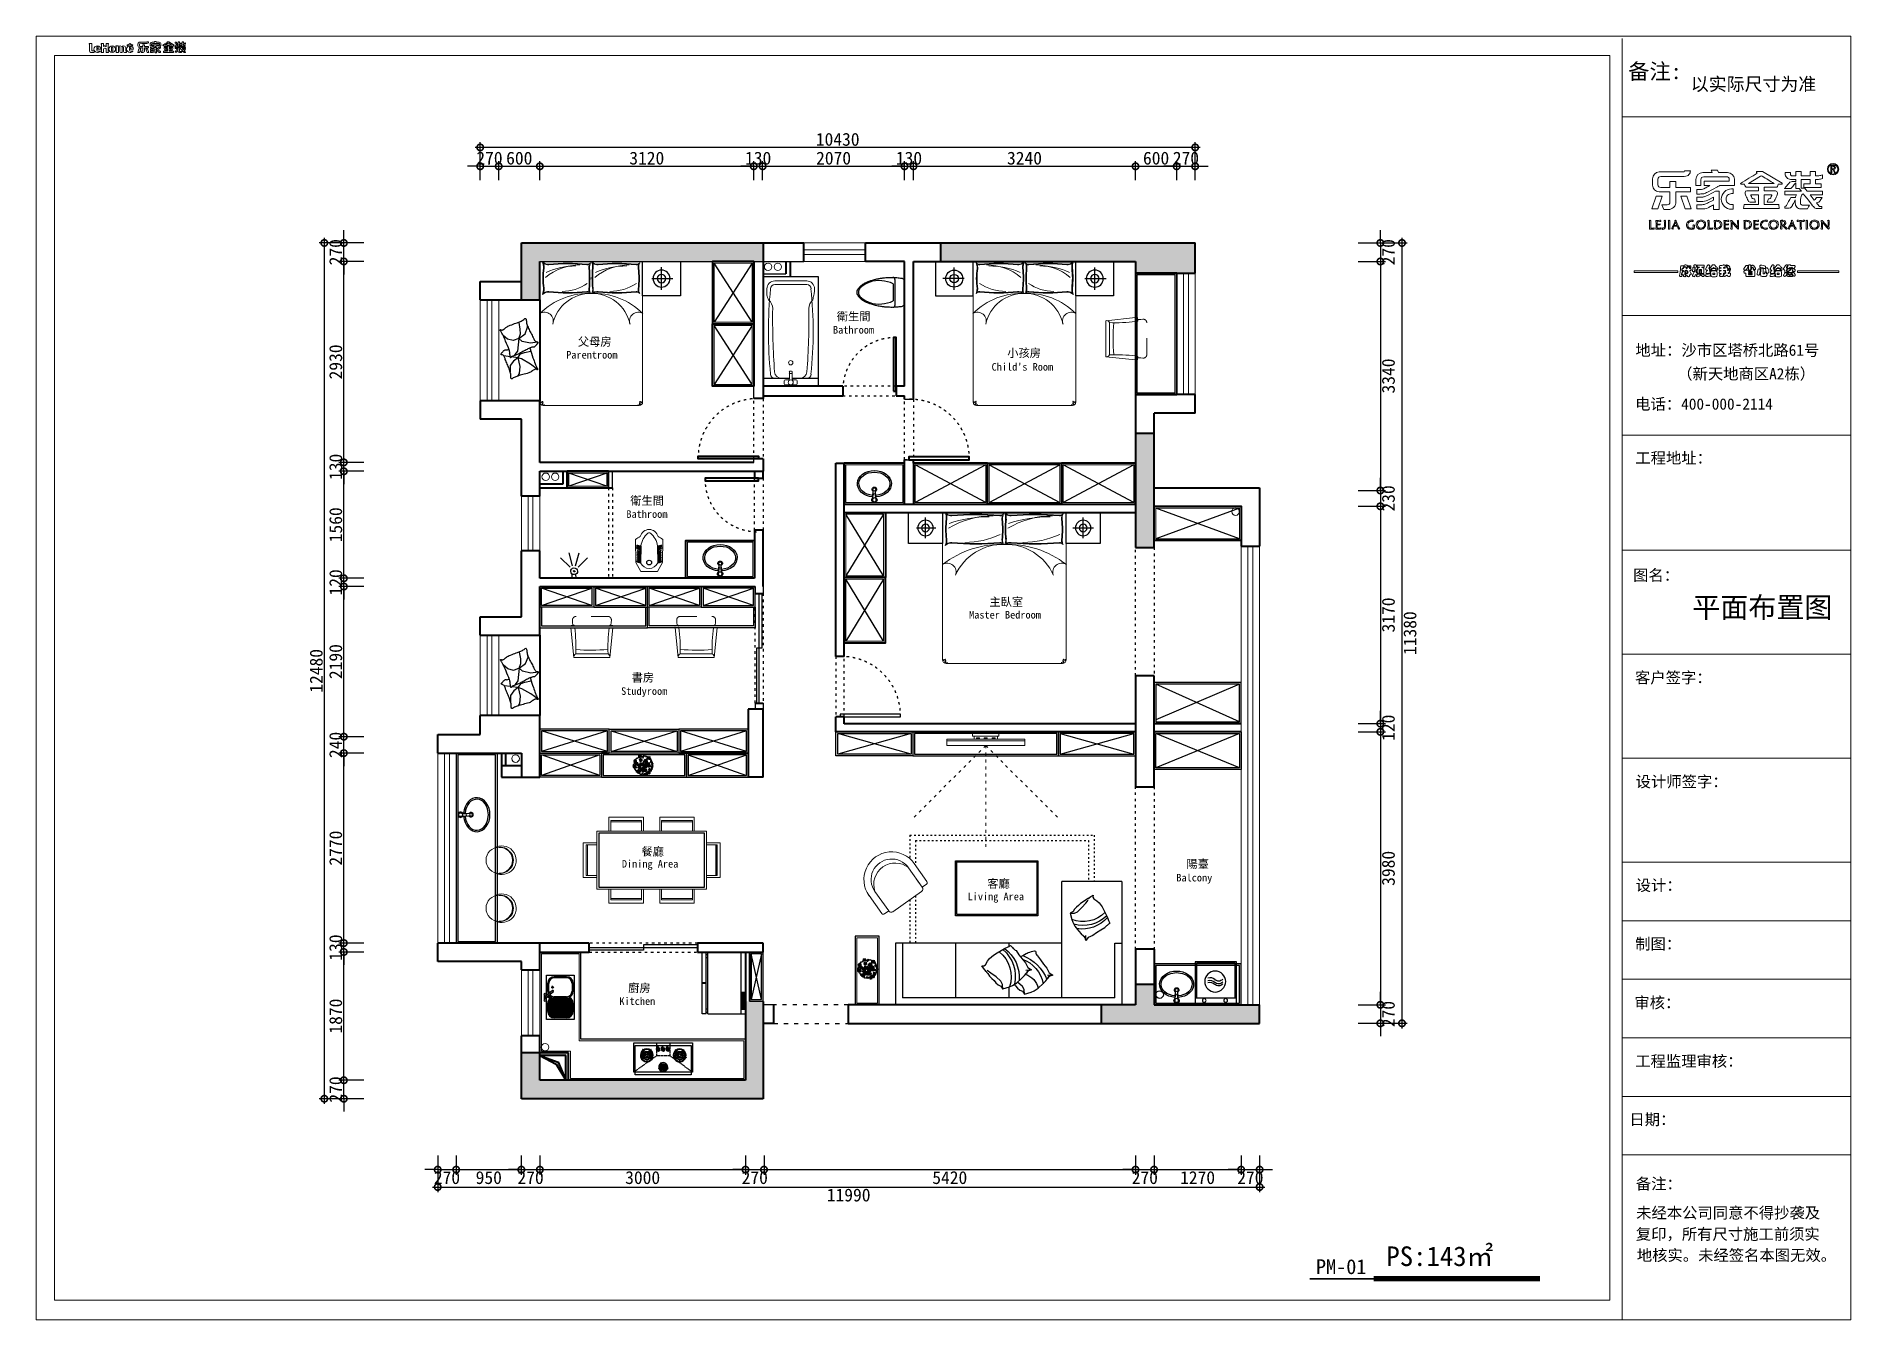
# Model space of a CAD drawing. Header units: millimetres. Extents: x -33522418 to 16198808, y -126322335 to -58690945.
# Drawn here: x -33273894 to -33247425, y -126322335 to -126303619 of the extents above.
import ezdxf

# ---------------------------------------------------------------- set-up
doc = ezdxf.new("R2010")
doc.units = ezdxf.units.MM
doc.header["$LTSCALE"] = 10
doc.header["$PDMODE"] = 3
doc.linetypes.add('ACAD_ISO03W100', pattern=[30, 12, -18])
doc.linetypes.add('HIDDEN', pattern=[0.375, 0.25, -0.125])
for name, color, linetype, lineweight in [('0-标注-主标', 1, 'Continuous', 9), ('FURNITURE', 2, 'Continuous', 5), ('其他物体', 1, 'Continuous', 13), ('家具', 11, 'Continuous', 13), ('粗墙', 5, 'Continuous', 40), ('门窗玻', 18, 'Continuous', 13)]:
    doc.layers.add(name, color=color, linetype=linetype, lineweight=lineweight)
for name, color, linetype in [('Ceiling', 2, 'Continuous'), ('FIXTURE', 2, 'Continuous'), ('LAYER3', 4, 'Continuous'), ('LAYER5', 8, 'Continuous'), ('LIGHT', 2, 'Continuous'), ('Plan-text(地字标)', 3, 'Continuous'), ('Unll', 2, 'Continuous'), ('UTIL', 2, 'Continuous'), ('墙体层', 1, 'Continuous'), ('家具内线', 8, 'Continuous'), ('家具外线', 4, 'Continuous'), ('家私红线', 1, 'Continuous'), ('标注', 3, 'Continuous'), ('窗 -红线', 1, 'Continuous'), ('立面图层', 2, 'Continuous')]:
    doc.layers.add(name, color=color, linetype=linetype)
doc.styles.add('HZ', font='simkai.ttf')
doc.styles.add('ROMANS', font='romans.shx')
doc.styles.get("Standard").update_dxf_attribs({"font": 'simkai.ttf'})
doc.styles.add('样式 1', font='SimSun.ttf')
doc.dimstyles.new('75', dxfattribs={"dimscale": 75, "dimtxt": 2.5, "dimasz": 2.5, "dimexe": 1, "dimexo": 1, "dimgap": 0.3, "dimtad": 2, "dimdec": 0, "dimtxsty": 'Standard', "dimblk": 'DOTSMALL', "dimcen": 0.7, "dimdle": 1, "dimclrd": 1, "dimclre": 1, "dimclrt": 2, "dimadec": 0, "dimazin": 0, "dimtfac": 1, "dimtdec": 0, "dimtix": 1, "dimtmove": 2, "dimatfit": 3, "dimldrblk": 'DOTSMALL', "dimfxl": 1, "dimarcsym": 0})

msp = doc.modelspace()

# ---------------------------------------------------------------- texts
at = {"insert": (-33249737.3, -126311796.7), "char_height": 300, "width": 4530.693, "attachment_point": 1}
msp.add_mtext('{\\C2;平面布置图}', dxfattribs=at)
at = {"layer": 'Plan-text(地字标)', "color": 2, "ltscale": 0.01, "style": '样式 1'}
for s, p in [('Bathroom', (-33262271.3, -126307954.9)), ('Parentroom', (-33266163.9, -126308318.8)), ("Child's Room", (-33259958.1, -126308494.9)), ('Bathroom', (-33265285.1, -126310641.7)), ('Master Bedroom', (-33260286.4, -126312110.1)), ('Studyroom', (-33265362.5, -126313223.3)), ('Dining Area', (-33265351.2, -126315741.7)), ('Balcony', (-33257262.7, -126315943.9)), ('Living Area', (-33260307.9, -126316218.2)), ('Kitchen', (-33265388.1, -126317745.1))]:
    msp.add_text(s, height=110, dxfattribs=at).set_placement(p)
at = {"layer": 'Plan-text(地字标)', "color": 2, "ltscale": 0.01, "char_height": 120, "attachment_point": 5, "style": 'ROMANS'}
for s, insert in [('{\\fSimSun|b0|i0|c134|p54;衛生間}', (-33261969.9, -126307711.2)), ('{\\fSimSun|b0|i0|c134|p54;父母房}', (-33265747.2, -126308081)), ('{\\fSimSun|b0|i0|c134|p54;小孩房}', (-33259483.9, -126308244.4)), ('{\\fSimSun|b0|i0|c134|p54;衛生間}', (-33264983.6, -126310398.1)), ('{\\fSimSun|b1|i0|c134|p54;主臥室}', (-33259743.6, -126311874.2)), ('{\\fSimSun|b0|i0|c134|p54;書房}', (-33265044.6, -126312978.2)), ('{\\fSimSun|b0|i0|c134|p54;餐廳}', (-33264901.7, -126315515.1)), ('{\\fSimSun|b0|i0|c134|p54;陽臺}', (-33256952, -126315696.9)), ('{\\fSimSun|b0|i0|c134|p54;客廳}', (-33259855.5, -126315982.3)), ('{\\fSimSun|b0|i0|c134|p54;廚房}', (-33265095.7, -126317505))]:
    msp.add_mtext(s, dxfattribs=dict(at, insert=insert))
at = {"layer": '其他物体', "color": 8, "style": 'HZ'}
for s, height, p in [('PS:143㎡', 286.48, (-33254198.8, -126321552.5)), ('PM-01', 216.63, (-33255226.2, -126321670))]:
    msp.add_text(s, height=height, dxfattribs=at).set_placement(p)

# ---------------------------------------------------------------- blocks, each defined once
blk = doc.blocks.new('SDDSDFGD')
at = {"layer": '0-标注-主标', "color": 8}
blk.add_circle((-16797356, -63085064), 55, dxfattribs=at)
blk = doc.blocks.new('_DotSmall')
at = {"color": 0, "linetype": 'ByBlock', "const_width": 0.5}
blk.add_lwpolyline([(-0.0625, 0, 1), (0.0625, 0, 1)], format="xyb", close=True, dxfattribs=at)
blk = doc.blocks.new('*D33')
at = {"color": 1, "lineweight": -2, "transparency": 16777216}
for p, q in [((-33268038, -126319942), (-33268038, -126320222)), ((-33267768, -126319942), (-33267768, -126320222)), ((-33268038, -126320147), (-33268225, -126320147)), ((-33268038, -126320147), (-33267768, -126320147)), ((-33267768, -126320147), (-33267580, -126320147))]:
    blk.add_line(p, q, dxfattribs=at)
at = {"layer": 'Defpoints', "color": 0, "transparency": 16777216}
for p in [(-33268038, -126319867), (-33267768, -126319867), (-33267768, -126320147)]:
    blk.add_point(p, dxfattribs=at)
at = {"color": 1, "lineweight": -2, "transparency": 16777216, "xscale": 187.5, "yscale": 187.5, "zscale": 187.5}
blk.add_blockref('_DotSmall', (-33268038, -126320147), dxfattribs=at)
at = {"color": 1, "lineweight": -2, "transparency": 16777216, "xscale": 187.5, "yscale": 187.5, "zscale": 187.5, "rotation": 180}
blk.add_blockref('_DotSmall', (-33267768, -126320147), dxfattribs=at)
at = {"color": 2, "transparency": 16777216, "insert": (-33267903, -126320264), "char_height": 187.5, "attachment_point": 5}
blk.add_mtext('270', dxfattribs=at)
blk = doc.blocks.new('*D34')
at = {"color": 1, "lineweight": -2, "transparency": 16777216}
for p, q in [((-33267768, -126319942), (-33267768, -126320222)), ((-33266818, -126319942), (-33266818, -126320222)), ((-33267843, -126320147), (-33266743, -126320147))]:
    blk.add_line(p, q, dxfattribs=at)
at = {"layer": 'Defpoints', "color": 0, "transparency": 16777216}
for p in [(-33267768, -126319867), (-33266818, -126319867), (-33266818, -126320147)]:
    blk.add_point(p, dxfattribs=at)
at = {"color": 1, "lineweight": -2, "transparency": 16777216, "xscale": 187.5, "yscale": 187.5, "zscale": 187.5, "rotation": 180}
blk.add_blockref('_DotSmall', (-33267768, -126320147), dxfattribs=at)
at = {"color": 1, "lineweight": -2, "transparency": 16777216, "xscale": 187.5, "yscale": 187.5, "zscale": 187.5}
blk.add_blockref('_DotSmall', (-33266818, -126320147), dxfattribs=at)
at = {"color": 2, "transparency": 16777216, "insert": (-33267293, -126320264), "char_height": 187.5, "attachment_point": 5}
blk.add_mtext('950', dxfattribs=at)
blk = doc.blocks.new('*D35')
at = {"color": 1, "lineweight": -2, "transparency": 16777216}
for p, q in [((-33266818, -126319942), (-33266818, -126320222)), ((-33266548, -126319942), (-33266548, -126320222)), ((-33266818, -126320147), (-33267005, -126320147)), ((-33266818, -126320147), (-33266548, -126320147)), ((-33266548, -126320147), (-33266360, -126320147))]:
    blk.add_line(p, q, dxfattribs=at)
at = {"layer": 'Defpoints', "color": 0, "transparency": 16777216}
for p in [(-33266818, -126319867), (-33266548, -126319867), (-33266548, -126320147)]:
    blk.add_point(p, dxfattribs=at)
at = {"color": 1, "lineweight": -2, "transparency": 16777216, "xscale": 187.5, "yscale": 187.5, "zscale": 187.5}
blk.add_blockref('_DotSmall', (-33266818, -126320147), dxfattribs=at)
at = {"color": 1, "lineweight": -2, "transparency": 16777216, "xscale": 187.5, "yscale": 187.5, "zscale": 187.5, "rotation": 180}
blk.add_blockref('_DotSmall', (-33266548, -126320147), dxfattribs=at)
at = {"color": 2, "transparency": 16777216, "insert": (-33266683, -126320264), "char_height": 187.5, "attachment_point": 5}
blk.add_mtext('270', dxfattribs=at)
blk = doc.blocks.new('*D36')
at = {"color": 1, "lineweight": -2, "transparency": 16777216}
for p, q in [((-33266548, -126319942), (-33266548, -126320222)), ((-33263548, -126319942), (-33263548, -126320222)), ((-33266623, -126320147), (-33263473, -126320147))]:
    blk.add_line(p, q, dxfattribs=at)
at = {"layer": 'Defpoints', "color": 0, "transparency": 16777216}
for p in [(-33266548, -126319867), (-33263548, -126319867), (-33263548, -126320147)]:
    blk.add_point(p, dxfattribs=at)
at = {"color": 1, "lineweight": -2, "transparency": 16777216, "xscale": 187.5, "yscale": 187.5, "zscale": 187.5, "rotation": 180}
blk.add_blockref('_DotSmall', (-33266548, -126320147), dxfattribs=at)
at = {"color": 1, "lineweight": -2, "transparency": 16777216, "xscale": 187.5, "yscale": 187.5, "zscale": 187.5}
blk.add_blockref('_DotSmall', (-33263548, -126320147), dxfattribs=at)
at = {"color": 2, "transparency": 16777216, "insert": (-33265048, -126320264), "char_height": 187.5, "attachment_point": 5}
blk.add_mtext('3000', dxfattribs=at)
blk = doc.blocks.new('*D37')
at = {"color": 1, "lineweight": -2, "transparency": 16777216}
for p, q in [((-33263548, -126319942), (-33263548, -126320222)), ((-33263278, -126319942), (-33263278, -126320222)), ((-33263548, -126320147), (-33263735, -126320147)), ((-33263548, -126320147), (-33263278, -126320147)), ((-33263278, -126320147), (-33263090, -126320147))]:
    blk.add_line(p, q, dxfattribs=at)
at = {"layer": 'Defpoints', "color": 0, "transparency": 16777216}
for p in [(-33263548, -126319867), (-33263278, -126319867), (-33263278, -126320147)]:
    blk.add_point(p, dxfattribs=at)
at = {"color": 1, "lineweight": -2, "transparency": 16777216, "xscale": 187.5, "yscale": 187.5, "zscale": 187.5}
blk.add_blockref('_DotSmall', (-33263548, -126320147), dxfattribs=at)
at = {"color": 1, "lineweight": -2, "transparency": 16777216, "xscale": 187.5, "yscale": 187.5, "zscale": 187.5, "rotation": 180}
blk.add_blockref('_DotSmall', (-33263278, -126320147), dxfattribs=at)
at = {"color": 2, "transparency": 16777216, "insert": (-33263413, -126320264), "char_height": 187.5, "attachment_point": 5}
blk.add_mtext('270', dxfattribs=at)
blk = doc.blocks.new('*D38')
at = {"color": 1, "lineweight": -2, "transparency": 16777216}
for p, q in [((-33263278, -126319942), (-33263278, -126320222)), ((-33257858, -126319942), (-33257858, -126320222)), ((-33263353, -126320147), (-33257783, -126320147))]:
    blk.add_line(p, q, dxfattribs=at)
at = {"layer": 'Defpoints', "color": 0, "transparency": 16777216}
for p in [(-33263278, -126319867), (-33257858, -126319867), (-33257858, -126320147)]:
    blk.add_point(p, dxfattribs=at)
at = {"color": 1, "lineweight": -2, "transparency": 16777216, "xscale": 187.5, "yscale": 187.5, "zscale": 187.5, "rotation": 180}
blk.add_blockref('_DotSmall', (-33263278, -126320147), dxfattribs=at)
at = {"color": 1, "lineweight": -2, "transparency": 16777216, "xscale": 187.5, "yscale": 187.5, "zscale": 187.5}
blk.add_blockref('_DotSmall', (-33257858, -126320147), dxfattribs=at)
at = {"color": 2, "transparency": 16777216, "insert": (-33260568, -126320264), "char_height": 187.5, "attachment_point": 5}
blk.add_mtext('5420', dxfattribs=at)
blk = doc.blocks.new('*D39')
at = {"color": 1, "lineweight": -2, "transparency": 16777216}
for p, q in [((-33257858, -126319942), (-33257858, -126320222)), ((-33257588, -126319942), (-33257588, -126320222)), ((-33257858, -126320147), (-33258045, -126320147)), ((-33257858, -126320147), (-33257588, -126320147)), ((-33257588, -126320147), (-33257400, -126320147))]:
    blk.add_line(p, q, dxfattribs=at)
at = {"layer": 'Defpoints', "color": 0, "transparency": 16777216}
for p in [(-33257858, -126319867), (-33257588, -126319867), (-33257588, -126320147)]:
    blk.add_point(p, dxfattribs=at)
at = {"color": 1, "lineweight": -2, "transparency": 16777216, "xscale": 187.5, "yscale": 187.5, "zscale": 187.5}
blk.add_blockref('_DotSmall', (-33257858, -126320147), dxfattribs=at)
at = {"color": 1, "lineweight": -2, "transparency": 16777216, "xscale": 187.5, "yscale": 187.5, "zscale": 187.5, "rotation": 180}
blk.add_blockref('_DotSmall', (-33257588, -126320147), dxfattribs=at)
at = {"color": 2, "transparency": 16777216, "insert": (-33257723, -126320264), "char_height": 187.5, "attachment_point": 5}
blk.add_mtext('270', dxfattribs=at)
blk = doc.blocks.new('*D40')
at = {"color": 1, "lineweight": -2, "transparency": 16777216}
for p, q in [((-33257588, -126319942), (-33257588, -126320222)), ((-33256318, -126319942), (-33256318, -126320222)), ((-33257663, -126320147), (-33256243, -126320147))]:
    blk.add_line(p, q, dxfattribs=at)
at = {"layer": 'Defpoints', "color": 0, "transparency": 16777216}
for p in [(-33257588, -126319867), (-33256318, -126319867), (-33256318, -126320147)]:
    blk.add_point(p, dxfattribs=at)
at = {"color": 1, "lineweight": -2, "transparency": 16777216, "xscale": 187.5, "yscale": 187.5, "zscale": 187.5, "rotation": 180}
blk.add_blockref('_DotSmall', (-33257588, -126320147), dxfattribs=at)
at = {"color": 1, "lineweight": -2, "transparency": 16777216, "xscale": 187.5, "yscale": 187.5, "zscale": 187.5}
blk.add_blockref('_DotSmall', (-33256318, -126320147), dxfattribs=at)
at = {"color": 2, "transparency": 16777216, "insert": (-33256953, -126320264), "char_height": 187.5, "attachment_point": 5}
blk.add_mtext('1270', dxfattribs=at)
blk = doc.blocks.new('*D41')
at = {"color": 1, "lineweight": -2, "transparency": 16777216}
for p, q in [((-33256318, -126319942), (-33256318, -126320222)), ((-33256048, -126319942), (-33256048, -126320222)), ((-33256318, -126320147), (-33256505, -126320147)), ((-33256318, -126320147), (-33256048, -126320147)), ((-33256048, -126320147), (-33255860, -126320147))]:
    blk.add_line(p, q, dxfattribs=at)
at = {"layer": 'Defpoints', "color": 0, "transparency": 16777216}
for p in [(-33256318, -126319867), (-33256048, -126319867), (-33256048, -126320147)]:
    blk.add_point(p, dxfattribs=at)
at = {"color": 1, "lineweight": -2, "transparency": 16777216, "xscale": 187.5, "yscale": 187.5, "zscale": 187.5}
blk.add_blockref('_DotSmall', (-33256318, -126320147), dxfattribs=at)
at = {"color": 1, "lineweight": -2, "transparency": 16777216, "xscale": 187.5, "yscale": 187.5, "zscale": 187.5, "rotation": 180}
blk.add_blockref('_DotSmall', (-33256048, -126320147), dxfattribs=at)
at = {"color": 2, "transparency": 16777216, "insert": (-33256183, -126320264), "char_height": 187.5, "attachment_point": 5}
blk.add_mtext('270', dxfattribs=at)
blk = doc.blocks.new('*D42')
at = {"color": 1, "lineweight": -2, "transparency": 16777216}
for p, q in [((-33268038, -126319942), (-33268038, -126320475)), ((-33256048, -126319942), (-33256048, -126320475)), ((-33268113, -126320400), (-33255973, -126320400))]:
    blk.add_line(p, q, dxfattribs=at)
at = {"layer": 'Defpoints', "color": 0, "transparency": 16777216}
for p in [(-33268038, -126319867), (-33256048, -126319867), (-33256048, -126320400)]:
    blk.add_point(p, dxfattribs=at)
at = {"color": 1, "lineweight": -2, "transparency": 16777216, "xscale": 187.5, "yscale": 187.5, "zscale": 187.5, "rotation": 180}
blk.add_blockref('_DotSmall', (-33268038, -126320400), dxfattribs=at)
at = {"color": 1, "lineweight": -2, "transparency": 16777216, "xscale": 187.5, "yscale": 187.5, "zscale": 187.5}
blk.add_blockref('_DotSmall', (-33256048, -126320400), dxfattribs=at)
at = {"color": 2, "transparency": 16777216, "insert": (-33262043, -126320518), "char_height": 187.5, "attachment_point": 5}
blk.add_mtext('11990', dxfattribs=at)
blk = doc.blocks.new('*D43')
at = {"color": 1, "lineweight": -2, "transparency": 16777216}
for p, q in [((-33269407, -126318843), (-33269407, -126318656)), ((-33269115, -126318843), (-33269482, -126318843)), ((-33269407, -126319113), (-33269407, -126318843)), ((-33269115, -126319113), (-33269482, -126319113)), ((-33269407, -126319113), (-33269407, -126319301))]:
    blk.add_line(p, q, dxfattribs=at)
at = {"layer": 'Defpoints', "color": 0, "transparency": 16777216}
for p in [(-33269407, -126318843), (-33269040, -126318843), (-33269040, -126319113)]:
    blk.add_point(p, dxfattribs=at)
at = {"color": 1, "lineweight": -2, "transparency": 16777216, "xscale": 187.5, "yscale": 187.5, "zscale": 187.5}
for p, rotation in [((-33269407, -126318843), 270), ((-33269407, -126319113), 90)]:
    blk.add_blockref('_DotSmall', p, dxfattribs=dict(at, rotation=rotation))
at = {"color": 2, "transparency": 16777216, "insert": (-33269525, -126318978), "char_height": 187.5, "attachment_point": 5, "rotation": 90}
blk.add_mtext('270', dxfattribs=at)
blk = doc.blocks.new('*D44')
at = {"color": 1, "lineweight": -2, "transparency": 16777216}
for p, q in [((-33269115, -126316973), (-33269482, -126316973)), ((-33269407, -126318918), (-33269407, -126316898)), ((-33269115, -126318843), (-33269482, -126318843))]:
    blk.add_line(p, q, dxfattribs=at)
at = {"layer": 'Defpoints', "color": 0, "transparency": 16777216}
for p in [(-33269407, -126316973), (-33269040, -126316973), (-33269040, -126318843)]:
    blk.add_point(p, dxfattribs=at)
at = {"color": 1, "lineweight": -2, "transparency": 16777216, "xscale": 187.5, "yscale": 187.5, "zscale": 187.5}
for p, rotation in [((-33269407, -126316973), 90), ((-33269407, -126318843), 270)]:
    blk.add_blockref('_DotSmall', p, dxfattribs=dict(at, rotation=rotation))
at = {"color": 2, "transparency": 16777216, "insert": (-33269525, -126317908), "char_height": 187.5, "attachment_point": 5, "rotation": 90}
blk.add_mtext('1870', dxfattribs=at)
blk = doc.blocks.new('*D45')
at = {"color": 1, "lineweight": -2, "transparency": 16777216}
for p, q in [((-33269115, -126316843), (-33269482, -126316843)), ((-33269407, -126316843), (-33269407, -126316656)), ((-33269407, -126316973), (-33269407, -126316843)), ((-33269115, -126316973), (-33269482, -126316973)), ((-33269407, -126316973), (-33269407, -126317161))]:
    blk.add_line(p, q, dxfattribs=at)
at = {"layer": 'Defpoints', "color": 0, "transparency": 16777216}
for p in [(-33269407, -126316843), (-33269040, -126316843), (-33269040, -126316973)]:
    blk.add_point(p, dxfattribs=at)
at = {"color": 1, "lineweight": -2, "transparency": 16777216, "xscale": 187.5, "yscale": 187.5, "zscale": 187.5}
for p, rotation in [((-33269407, -126316843), 270), ((-33269407, -126316973), 90)]:
    blk.add_blockref('_DotSmall', p, dxfattribs=dict(at, rotation=rotation))
at = {"color": 2, "transparency": 16777216, "insert": (-33269525, -126316908), "char_height": 187.5, "attachment_point": 5, "rotation": 90}
blk.add_mtext('130', dxfattribs=at)
blk = doc.blocks.new('*D46')
at = {"color": 1, "lineweight": -2, "transparency": 16777216}
for p, q in [((-33269115, -126314073), (-33269482, -126314073)), ((-33269407, -126316918), (-33269407, -126313998)), ((-33269115, -126316843), (-33269482, -126316843))]:
    blk.add_line(p, q, dxfattribs=at)
at = {"layer": 'Defpoints', "color": 0, "transparency": 16777216}
for p in [(-33269407, -126314073), (-33269040, -126314073), (-33269040, -126316843)]:
    blk.add_point(p, dxfattribs=at)
at = {"color": 1, "lineweight": -2, "transparency": 16777216, "xscale": 187.5, "yscale": 187.5, "zscale": 187.5}
for p, rotation in [((-33269407, -126314073), 90), ((-33269407, -126316843), 270)]:
    blk.add_blockref('_DotSmall', p, dxfattribs=dict(at, rotation=rotation))
at = {"color": 2, "transparency": 16777216, "insert": (-33269525, -126315458), "char_height": 187.5, "attachment_point": 5, "rotation": 90}
blk.add_mtext('2770', dxfattribs=at)
blk = doc.blocks.new('*D47')
at = {"color": 1, "lineweight": -2, "transparency": 16777216}
for p, q in [((-33269407, -126313833), (-33269407, -126313646)), ((-33269115, -126313833), (-33269482, -126313833)), ((-33269407, -126314073), (-33269407, -126313833)), ((-33269115, -126314073), (-33269482, -126314073)), ((-33269407, -126314073), (-33269407, -126314261))]:
    blk.add_line(p, q, dxfattribs=at)
at = {"layer": 'Defpoints', "color": 0, "transparency": 16777216}
for p in [(-33269407, -126313833), (-33269040, -126313833), (-33269040, -126314073)]:
    blk.add_point(p, dxfattribs=at)
at = {"color": 1, "lineweight": -2, "transparency": 16777216, "xscale": 187.5, "yscale": 187.5, "zscale": 187.5}
for p, rotation in [((-33269407, -126313833), 270), ((-33269407, -126314073), 90)]:
    blk.add_blockref('_DotSmall', p, dxfattribs=dict(at, rotation=rotation))
at = {"color": 2, "transparency": 16777216, "insert": (-33269525, -126313953), "char_height": 187.5, "attachment_point": 5, "rotation": 90}
blk.add_mtext('240', dxfattribs=at)
blk = doc.blocks.new('*D48')
at = {"color": 1, "lineweight": -2, "transparency": 16777216}
for p, q in [((-33269407, -126313908), (-33269407, -126311568)), ((-33269115, -126311643), (-33269482, -126311643)), ((-33269115, -126313833), (-33269482, -126313833))]:
    blk.add_line(p, q, dxfattribs=at)
at = {"layer": 'Defpoints', "color": 0, "transparency": 16777216}
for p in [(-33269407, -126311643), (-33269040, -126311643), (-33269040, -126313833)]:
    blk.add_point(p, dxfattribs=at)
at = {"color": 1, "lineweight": -2, "transparency": 16777216, "xscale": 187.5, "yscale": 187.5, "zscale": 187.5}
for p, rotation in [((-33269407, -126311643), 90), ((-33269407, -126313833), 270)]:
    blk.add_blockref('_DotSmall', p, dxfattribs=dict(at, rotation=rotation))
at = {"color": 2, "transparency": 16777216, "insert": (-33269525, -126312738), "char_height": 187.5, "attachment_point": 5, "rotation": 90}
blk.add_mtext('2190', dxfattribs=at)
blk = doc.blocks.new('*D49')
at = {"color": 1, "lineweight": -2, "transparency": 16777216}
for p, q in [((-33269115, -126311523), (-33269482, -126311523)), ((-33269407, -126311523), (-33269407, -126311336)), ((-33269407, -126311643), (-33269407, -126311523)), ((-33269115, -126311643), (-33269482, -126311643)), ((-33269407, -126311643), (-33269407, -126311831))]:
    blk.add_line(p, q, dxfattribs=at)
at = {"layer": 'Defpoints', "color": 0, "transparency": 16777216}
for p in [(-33269407, -126311523), (-33269040, -126311523), (-33269040, -126311643)]:
    blk.add_point(p, dxfattribs=at)
at = {"color": 1, "lineweight": -2, "transparency": 16777216, "xscale": 187.5, "yscale": 187.5, "zscale": 187.5}
for p, rotation in [((-33269407, -126311523), 270), ((-33269407, -126311643), 90)]:
    blk.add_blockref('_DotSmall', p, dxfattribs=dict(at, rotation=rotation))
at = {"color": 2, "transparency": 16777216, "insert": (-33269525, -126311583), "char_height": 187.5, "attachment_point": 5, "rotation": 90}
blk.add_mtext('120', dxfattribs=at)
blk = doc.blocks.new('*D50')
at = {"color": 1, "lineweight": -2, "transparency": 16777216}
for p, q in [((-33269115, -126309963), (-33269482, -126309963)), ((-33269407, -126311598), (-33269407, -126309888)), ((-33269115, -126311523), (-33269482, -126311523))]:
    blk.add_line(p, q, dxfattribs=at)
at = {"layer": 'Defpoints', "color": 0, "transparency": 16777216}
for p in [(-33269407, -126309963), (-33269040, -126309963), (-33269040, -126311523)]:
    blk.add_point(p, dxfattribs=at)
at = {"color": 1, "lineweight": -2, "transparency": 16777216, "xscale": 187.5, "yscale": 187.5, "zscale": 187.5}
for p, rotation in [((-33269407, -126309963), 90), ((-33269407, -126311523), 270)]:
    blk.add_blockref('_DotSmall', p, dxfattribs=dict(at, rotation=rotation))
at = {"color": 2, "transparency": 16777216, "insert": (-33269525, -126310743), "char_height": 187.5, "attachment_point": 5, "rotation": 90}
blk.add_mtext('1560', dxfattribs=at)
blk = doc.blocks.new('*D51')
at = {"color": 1, "lineweight": -2, "transparency": 16777216}
for p, q in [((-33269407, -126309833), (-33269407, -126309646)), ((-33269115, -126309833), (-33269482, -126309833)), ((-33269115, -126309963), (-33269482, -126309963)), ((-33269407, -126309963), (-33269407, -126309833)), ((-33269407, -126309963), (-33269407, -126310151))]:
    blk.add_line(p, q, dxfattribs=at)
at = {"layer": 'Defpoints', "color": 0, "transparency": 16777216}
for p in [(-33269407, -126309833), (-33269040, -126309833), (-33269040, -126309963)]:
    blk.add_point(p, dxfattribs=at)
at = {"color": 1, "lineweight": -2, "transparency": 16777216, "xscale": 187.5, "yscale": 187.5, "zscale": 187.5}
for p, rotation in [((-33269407, -126309833), 270), ((-33269407, -126309963), 90)]:
    blk.add_blockref('_DotSmall', p, dxfattribs=dict(at, rotation=rotation))
at = {"color": 2, "transparency": 16777216, "insert": (-33269525, -126309898), "char_height": 187.5, "attachment_point": 5, "rotation": 90}
blk.add_mtext('130', dxfattribs=at)
blk = doc.blocks.new('*D52')
at = {"color": 1, "lineweight": -2, "transparency": 16777216}
for p, q in [((-33269115, -126306903), (-33269482, -126306903)), ((-33269407, -126309908), (-33269407, -126306828)), ((-33269115, -126309833), (-33269482, -126309833))]:
    blk.add_line(p, q, dxfattribs=at)
at = {"layer": 'Defpoints', "color": 0, "transparency": 16777216}
for p in [(-33269407, -126306903), (-33269040, -126306903), (-33269040, -126309833)]:
    blk.add_point(p, dxfattribs=at)
at = {"color": 1, "lineweight": -2, "transparency": 16777216, "xscale": 187.5, "yscale": 187.5, "zscale": 187.5}
for p, rotation in [((-33269407, -126306903), 90), ((-33269407, -126309833), 270)]:
    blk.add_blockref('_DotSmall', p, dxfattribs=dict(at, rotation=rotation))
at = {"color": 2, "transparency": 16777216, "insert": (-33269525, -126308368), "char_height": 187.5, "attachment_point": 5, "rotation": 90}
blk.add_mtext('2930', dxfattribs=at)
blk = doc.blocks.new('*D53')
at = {"color": 1, "lineweight": -2, "transparency": 16777216}
for p, q in [((-33269407, -126306633), (-33269407, -126306446)), ((-33269115, -126306633), (-33269482, -126306633)), ((-33269407, -126306903), (-33269407, -126306633)), ((-33269115, -126306903), (-33269482, -126306903)), ((-33269407, -126306903), (-33269407, -126307091))]:
    blk.add_line(p, q, dxfattribs=at)
at = {"layer": 'Defpoints', "color": 0, "transparency": 16777216}
for p in [(-33269407, -126306633), (-33269040, -126306633), (-33269040, -126306903)]:
    blk.add_point(p, dxfattribs=at)
at = {"color": 1, "lineweight": -2, "transparency": 16777216, "xscale": 187.5, "yscale": 187.5, "zscale": 187.5}
for p, rotation in [((-33269407, -126306633), 270), ((-33269407, -126306903), 90)]:
    blk.add_blockref('_DotSmall', p, dxfattribs=dict(at, rotation=rotation))
at = {"color": 2, "transparency": 16777216, "insert": (-33269525, -126306768), "char_height": 187.5, "attachment_point": 5, "rotation": 90}
blk.add_mtext('270', dxfattribs=at)
blk = doc.blocks.new('*D54')
at = {"color": 1, "lineweight": -2, "transparency": 16777216}
for p, q in [((-33269115, -126306633), (-33269767, -126306633)), ((-33269692, -126306558), (-33269692, -126319188)), ((-33269115, -126319113), (-33269767, -126319113))]:
    blk.add_line(p, q, dxfattribs=at)
at = {"layer": 'Defpoints', "color": 0, "transparency": 16777216}
for p in [(-33269040, -126306633), (-33269692, -126319113), (-33269040, -126319113)]:
    blk.add_point(p, dxfattribs=at)
at = {"color": 1, "lineweight": -2, "transparency": 16777216, "xscale": 187.5, "yscale": 187.5, "zscale": 187.5}
for p, rotation in [((-33269692, -126306633), 90), ((-33269692, -126319113), 270)]:
    blk.add_blockref('_DotSmall', p, dxfattribs=dict(at, rotation=rotation))
at = {"color": 2, "transparency": 16777216, "insert": (-33269809, -126312873), "char_height": 187.5, "attachment_point": 5, "rotation": 90}
blk.add_mtext('12480', dxfattribs=at)
blk = doc.blocks.new('*D55')
at = {"color": 1, "lineweight": -2, "transparency": 16777216}
for p, q in [((-33267418, -126305718), (-33267418, -126305440)), ((-33267148, -126305718), (-33267148, -126305440)), ((-33267418, -126305515), (-33267605, -126305515)), ((-33267418, -126305515), (-33267148, -126305515)), ((-33267148, -126305515), (-33266960, -126305515))]:
    blk.add_line(p, q, dxfattribs=at)
at = {"layer": 'Defpoints', "color": 0, "transparency": 16777216}
for p in [(-33267148, -126305515), (-33267418, -126305793), (-33267148, -126305793)]:
    blk.add_point(p, dxfattribs=at)
at = {"color": 1, "lineweight": -2, "transparency": 16777216, "xscale": 187.5, "yscale": 187.5, "zscale": 187.5}
blk.add_blockref('_DotSmall', (-33267418, -126305515), dxfattribs=at)
at = {"color": 1, "lineweight": -2, "transparency": 16777216, "xscale": 187.5, "yscale": 187.5, "zscale": 187.5, "rotation": 180}
blk.add_blockref('_DotSmall', (-33267148, -126305515), dxfattribs=at)
at = {"color": 2, "transparency": 16777216, "insert": (-33267283, -126305397), "char_height": 187.5, "attachment_point": 5}
blk.add_mtext('270', dxfattribs=at)
blk = doc.blocks.new('*D56')
at = {"color": 1, "lineweight": -2, "transparency": 16777216}
for p, q in [((-33267148, -126305718), (-33267148, -126305440)), ((-33266548, -126305718), (-33266548, -126305440)), ((-33267223, -126305515), (-33266473, -126305515))]:
    blk.add_line(p, q, dxfattribs=at)
at = {"layer": 'Defpoints', "color": 0, "transparency": 16777216}
for p in [(-33266548, -126305515), (-33267148, -126305793), (-33266548, -126305793)]:
    blk.add_point(p, dxfattribs=at)
at = {"color": 1, "lineweight": -2, "transparency": 16777216, "xscale": 187.5, "yscale": 187.5, "zscale": 187.5, "rotation": 180}
blk.add_blockref('_DotSmall', (-33267148, -126305515), dxfattribs=at)
at = {"color": 1, "lineweight": -2, "transparency": 16777216, "xscale": 187.5, "yscale": 187.5, "zscale": 187.5}
blk.add_blockref('_DotSmall', (-33266548, -126305515), dxfattribs=at)
at = {"color": 2, "transparency": 16777216, "insert": (-33266848, -126305397), "char_height": 187.5, "attachment_point": 5}
blk.add_mtext('600', dxfattribs=at)
blk = doc.blocks.new('*D57')
at = {"color": 1, "lineweight": -2, "transparency": 16777216}
for p, q in [((-33266548, -126305718), (-33266548, -126305440)), ((-33263428, -126305718), (-33263428, -126305440)), ((-33266623, -126305515), (-33263353, -126305515))]:
    blk.add_line(p, q, dxfattribs=at)
at = {"layer": 'Defpoints', "color": 0, "transparency": 16777216}
for p in [(-33263428, -126305515), (-33266548, -126305793), (-33263428, -126305793)]:
    blk.add_point(p, dxfattribs=at)
at = {"color": 1, "lineweight": -2, "transparency": 16777216, "xscale": 187.5, "yscale": 187.5, "zscale": 187.5, "rotation": 180}
blk.add_blockref('_DotSmall', (-33266548, -126305515), dxfattribs=at)
at = {"color": 1, "lineweight": -2, "transparency": 16777216, "xscale": 187.5, "yscale": 187.5, "zscale": 187.5}
blk.add_blockref('_DotSmall', (-33263428, -126305515), dxfattribs=at)
at = {"color": 2, "transparency": 16777216, "insert": (-33264988, -126305397), "char_height": 187.5, "attachment_point": 5}
blk.add_mtext('3120', dxfattribs=at)
blk = doc.blocks.new('*D58')
at = {"color": 1, "lineweight": -2, "transparency": 16777216}
for p, q in [((-33263428, -126305718), (-33263428, -126305440)), ((-33263298, -126305718), (-33263298, -126305440)), ((-33263428, -126305515), (-33263615, -126305515)), ((-33263428, -126305515), (-33263298, -126305515)), ((-33263298, -126305515), (-33263110, -126305515))]:
    blk.add_line(p, q, dxfattribs=at)
at = {"layer": 'Defpoints', "color": 0, "transparency": 16777216}
for p in [(-33263298, -126305515), (-33263428, -126305793), (-33263298, -126305793)]:
    blk.add_point(p, dxfattribs=at)
at = {"color": 1, "lineweight": -2, "transparency": 16777216, "xscale": 187.5, "yscale": 187.5, "zscale": 187.5}
blk.add_blockref('_DotSmall', (-33263428, -126305515), dxfattribs=at)
at = {"color": 1, "lineweight": -2, "transparency": 16777216, "xscale": 187.5, "yscale": 187.5, "zscale": 187.5, "rotation": 180}
blk.add_blockref('_DotSmall', (-33263298, -126305515), dxfattribs=at)
at = {"color": 2, "transparency": 16777216, "insert": (-33263363, -126305397), "char_height": 187.5, "attachment_point": 5}
blk.add_mtext('130', dxfattribs=at)
blk = doc.blocks.new('*D59')
at = {"color": 1, "lineweight": -2, "transparency": 16777216}
for p, q in [((-33263298, -126305718), (-33263298, -126305440)), ((-33261228, -126305718), (-33261228, -126305440)), ((-33263373, -126305515), (-33261153, -126305515))]:
    blk.add_line(p, q, dxfattribs=at)
at = {"layer": 'Defpoints', "color": 0, "transparency": 16777216}
for p in [(-33261228, -126305515), (-33263298, -126305793), (-33261228, -126305793)]:
    blk.add_point(p, dxfattribs=at)
at = {"color": 1, "lineweight": -2, "transparency": 16777216, "xscale": 187.5, "yscale": 187.5, "zscale": 187.5, "rotation": 180}
blk.add_blockref('_DotSmall', (-33263298, -126305515), dxfattribs=at)
at = {"color": 1, "lineweight": -2, "transparency": 16777216, "xscale": 187.5, "yscale": 187.5, "zscale": 187.5}
blk.add_blockref('_DotSmall', (-33261228, -126305515), dxfattribs=at)
at = {"color": 2, "transparency": 16777216, "insert": (-33262263, -126305397), "char_height": 187.5, "attachment_point": 5}
blk.add_mtext('2070', dxfattribs=at)
blk = doc.blocks.new('*D60')
at = {"color": 1, "lineweight": -2, "transparency": 16777216}
for p, q in [((-33261228, -126305718), (-33261228, -126305440)), ((-33261098, -126305718), (-33261098, -126305440)), ((-33261228, -126305515), (-33261415, -126305515)), ((-33261228, -126305515), (-33261098, -126305515)), ((-33261098, -126305515), (-33260910, -126305515))]:
    blk.add_line(p, q, dxfattribs=at)
at = {"layer": 'Defpoints', "color": 0, "transparency": 16777216}
for p in [(-33261098, -126305515), (-33261228, -126305793), (-33261098, -126305793)]:
    blk.add_point(p, dxfattribs=at)
at = {"color": 1, "lineweight": -2, "transparency": 16777216, "xscale": 187.5, "yscale": 187.5, "zscale": 187.5}
blk.add_blockref('_DotSmall', (-33261228, -126305515), dxfattribs=at)
at = {"color": 1, "lineweight": -2, "transparency": 16777216, "xscale": 187.5, "yscale": 187.5, "zscale": 187.5, "rotation": 180}
blk.add_blockref('_DotSmall', (-33261098, -126305515), dxfattribs=at)
at = {"color": 2, "transparency": 16777216, "insert": (-33261163, -126305397), "char_height": 187.5, "attachment_point": 5}
blk.add_mtext('130', dxfattribs=at)
blk = doc.blocks.new('*D61')
at = {"color": 1, "lineweight": -2, "transparency": 16777216}
for p, q in [((-33261098, -126305718), (-33261098, -126305440)), ((-33257858, -126305718), (-33257858, -126305440)), ((-33261173, -126305515), (-33257783, -126305515))]:
    blk.add_line(p, q, dxfattribs=at)
at = {"layer": 'Defpoints', "color": 0, "transparency": 16777216}
for p in [(-33257858, -126305515), (-33261098, -126305793), (-33257858, -126305793)]:
    blk.add_point(p, dxfattribs=at)
at = {"color": 1, "lineweight": -2, "transparency": 16777216, "xscale": 187.5, "yscale": 187.5, "zscale": 187.5, "rotation": 180}
blk.add_blockref('_DotSmall', (-33261098, -126305515), dxfattribs=at)
at = {"color": 1, "lineweight": -2, "transparency": 16777216, "xscale": 187.5, "yscale": 187.5, "zscale": 187.5}
blk.add_blockref('_DotSmall', (-33257858, -126305515), dxfattribs=at)
at = {"color": 2, "transparency": 16777216, "insert": (-33259478, -126305397), "char_height": 187.5, "attachment_point": 5}
blk.add_mtext('3240', dxfattribs=at)
blk = doc.blocks.new('*D62')
at = {"color": 1, "lineweight": -2, "transparency": 16777216}
for p, q in [((-33257858, -126305718), (-33257858, -126305440)), ((-33257258, -126305718), (-33257258, -126305440)), ((-33257933, -126305515), (-33257183, -126305515))]:
    blk.add_line(p, q, dxfattribs=at)
at = {"layer": 'Defpoints', "color": 0, "transparency": 16777216}
for p in [(-33257258, -126305515), (-33257858, -126305793), (-33257258, -126305793)]:
    blk.add_point(p, dxfattribs=at)
at = {"color": 1, "lineweight": -2, "transparency": 16777216, "xscale": 187.5, "yscale": 187.5, "zscale": 187.5, "rotation": 180}
blk.add_blockref('_DotSmall', (-33257858, -126305515), dxfattribs=at)
at = {"color": 1, "lineweight": -2, "transparency": 16777216, "xscale": 187.5, "yscale": 187.5, "zscale": 187.5}
blk.add_blockref('_DotSmall', (-33257258, -126305515), dxfattribs=at)
at = {"color": 2, "transparency": 16777216, "insert": (-33257558, -126305397), "char_height": 187.5, "attachment_point": 5}
blk.add_mtext('600', dxfattribs=at)
blk = doc.blocks.new('*D63')
at = {"color": 1, "lineweight": -2, "transparency": 16777216}
for p, q in [((-33257258, -126305718), (-33257258, -126305440)), ((-33256988, -126305718), (-33256988, -126305440)), ((-33257258, -126305515), (-33257445, -126305515)), ((-33257258, -126305515), (-33256988, -126305515)), ((-33256988, -126305515), (-33256800, -126305515))]:
    blk.add_line(p, q, dxfattribs=at)
at = {"layer": 'Defpoints', "color": 0, "transparency": 16777216}
for p in [(-33256988, -126305515), (-33257258, -126305793), (-33256988, -126305793)]:
    blk.add_point(p, dxfattribs=at)
at = {"color": 1, "lineweight": -2, "transparency": 16777216, "xscale": 187.5, "yscale": 187.5, "zscale": 187.5}
blk.add_blockref('_DotSmall', (-33257258, -126305515), dxfattribs=at)
at = {"color": 1, "lineweight": -2, "transparency": 16777216, "xscale": 187.5, "yscale": 187.5, "zscale": 187.5, "rotation": 180}
blk.add_blockref('_DotSmall', (-33256988, -126305515), dxfattribs=at)
at = {"color": 2, "transparency": 16777216, "insert": (-33257123, -126305397), "char_height": 187.5, "attachment_point": 5}
blk.add_mtext('270', dxfattribs=at)
blk = doc.blocks.new('*D64')
at = {"color": 1, "lineweight": -2, "transparency": 16777216}
for p, q in [((-33267418, -126305718), (-33267418, -126305165)), ((-33256988, -126305718), (-33256988, -126305165)), ((-33256913, -126305240), (-33267493, -126305240))]:
    blk.add_line(p, q, dxfattribs=at)
at = {"layer": 'Defpoints', "color": 0, "transparency": 16777216}
for p in [(-33267418, -126305240), (-33267418, -126305793), (-33256988, -126305793)]:
    blk.add_point(p, dxfattribs=at)
at = {"color": 1, "lineweight": -2, "transparency": 16777216, "xscale": 187.5, "yscale": 187.5, "zscale": 187.5, "rotation": 180}
blk.add_blockref('_DotSmall', (-33267418, -126305240), dxfattribs=at)
at = {"color": 1, "lineweight": -2, "transparency": 16777216, "xscale": 187.5, "yscale": 187.5, "zscale": 187.5}
blk.add_blockref('_DotSmall', (-33256988, -126305240), dxfattribs=at)
at = {"color": 2, "transparency": 16777216, "insert": (-33262203, -126305123), "char_height": 187.5, "attachment_point": 5}
blk.add_mtext('10430', dxfattribs=at)
blk = doc.blocks.new('*D65')
at = {"color": 1, "lineweight": -2, "transparency": 16777216}
for p, q in [((-33254287, -126306633), (-33254287, -126306446)), ((-33254612, -126306633), (-33254212, -126306633)), ((-33254287, -126306633), (-33254287, -126306903)), ((-33254612, -126306903), (-33254212, -126306903)), ((-33254287, -126306903), (-33254287, -126307091))]:
    blk.add_line(p, q, dxfattribs=at)
at = {"layer": 'Defpoints', "color": 0, "transparency": 16777216}
for p in [(-33254687, -126306633), (-33254687, -126306903), (-33254287, -126306903)]:
    blk.add_point(p, dxfattribs=at)
at = {"color": 1, "lineweight": -2, "transparency": 16777216, "xscale": 187.5, "yscale": 187.5, "zscale": 187.5}
for p, rotation in [((-33254287, -126306633), 270), ((-33254287, -126306903), 90)]:
    blk.add_blockref('_DotSmall', p, dxfattribs=dict(at, rotation=rotation))
at = {"color": 2, "transparency": 16777216, "insert": (-33254169, -126306768), "char_height": 187.5, "attachment_point": 5, "rotation": 90}
blk.add_mtext('270', dxfattribs=at)
blk = doc.blocks.new('*D66')
at = {"color": 1, "lineweight": -2, "transparency": 16777216}
for p, q in [((-33254612, -126306903), (-33254212, -126306903)), ((-33254287, -126306828), (-33254287, -126310318)), ((-33254612, -126310243), (-33254212, -126310243))]:
    blk.add_line(p, q, dxfattribs=at)
at = {"layer": 'Defpoints', "color": 0, "transparency": 16777216}
for p in [(-33254687, -126306903), (-33254687, -126310243), (-33254287, -126310243)]:
    blk.add_point(p, dxfattribs=at)
at = {"color": 1, "lineweight": -2, "transparency": 16777216, "xscale": 187.5, "yscale": 187.5, "zscale": 187.5}
for p, rotation in [((-33254287, -126306903), 90), ((-33254287, -126310243), 270)]:
    blk.add_blockref('_DotSmall', p, dxfattribs=dict(at, rotation=rotation))
at = {"color": 2, "transparency": 16777216, "insert": (-33254169, -126308573), "char_height": 187.5, "attachment_point": 5, "rotation": 90}
blk.add_mtext('3340', dxfattribs=at)
blk = doc.blocks.new('*D67')
at = {"color": 1, "lineweight": -2, "transparency": 16777216}
for p, q in [((-33254612, -126310243), (-33254212, -126310243)), ((-33254287, -126310243), (-33254287, -126310056)), ((-33254287, -126310243), (-33254287, -126310473)), ((-33254612, -126310473), (-33254212, -126310473)), ((-33254287, -126310473), (-33254287, -126310661))]:
    blk.add_line(p, q, dxfattribs=at)
at = {"layer": 'Defpoints', "color": 0, "transparency": 16777216}
for p in [(-33254687, -126310243), (-33254687, -126310473), (-33254287, -126310473)]:
    blk.add_point(p, dxfattribs=at)
at = {"color": 1, "lineweight": -2, "transparency": 16777216, "xscale": 187.5, "yscale": 187.5, "zscale": 187.5}
for p, rotation in [((-33254287, -126310243), 270), ((-33254287, -126310473), 90)]:
    blk.add_blockref('_DotSmall', p, dxfattribs=dict(at, rotation=rotation))
at = {"color": 2, "transparency": 16777216, "insert": (-33254169, -126310358), "char_height": 187.5, "attachment_point": 5, "rotation": 90}
blk.add_mtext('230', dxfattribs=at)
blk = doc.blocks.new('*D68')
at = {"color": 1, "lineweight": -2, "transparency": 16777216}
for p, q in [((-33254612, -126310473), (-33254212, -126310473)), ((-33254287, -126310398), (-33254287, -126313718)), ((-33254612, -126313643), (-33254212, -126313643))]:
    blk.add_line(p, q, dxfattribs=at)
at = {"layer": 'Defpoints', "color": 0, "transparency": 16777216}
for p in [(-33254687, -126310473), (-33254687, -126313643), (-33254287, -126313643)]:
    blk.add_point(p, dxfattribs=at)
at = {"color": 1, "lineweight": -2, "transparency": 16777216, "xscale": 187.5, "yscale": 187.5, "zscale": 187.5}
for p, rotation in [((-33254287, -126310473), 90), ((-33254287, -126313643), 270)]:
    blk.add_blockref('_DotSmall', p, dxfattribs=dict(at, rotation=rotation))
at = {"color": 2, "transparency": 16777216, "insert": (-33254169, -126312058), "char_height": 187.5, "attachment_point": 5, "rotation": 90}
blk.add_mtext('3170', dxfattribs=at)
blk = doc.blocks.new('*D69')
at = {"color": 1, "lineweight": -2, "transparency": 16777216}
for p, q in [((-33254612, -126313643), (-33254212, -126313643)), ((-33254287, -126313643), (-33254287, -126313456)), ((-33254287, -126313643), (-33254287, -126313763)), ((-33254612, -126313763), (-33254212, -126313763)), ((-33254287, -126313763), (-33254287, -126313951))]:
    blk.add_line(p, q, dxfattribs=at)
at = {"layer": 'Defpoints', "color": 0, "transparency": 16777216}
for p in [(-33254687, -126313643), (-33254687, -126313763), (-33254287, -126313763)]:
    blk.add_point(p, dxfattribs=at)
at = {"color": 1, "lineweight": -2, "transparency": 16777216, "xscale": 187.5, "yscale": 187.5, "zscale": 187.5}
for p, rotation in [((-33254287, -126313643), 270), ((-33254287, -126313763), 90)]:
    blk.add_blockref('_DotSmall', p, dxfattribs=dict(at, rotation=rotation))
at = {"color": 2, "transparency": 16777216, "insert": (-33254169, -126313703), "char_height": 187.5, "attachment_point": 5, "rotation": 90}
blk.add_mtext('120', dxfattribs=at)
blk = doc.blocks.new('*D70')
at = {"color": 1, "lineweight": -2, "transparency": 16777216}
for p, q in [((-33254287, -126313688), (-33254287, -126317818)), ((-33254612, -126313763), (-33254212, -126313763)), ((-33254612, -126317743), (-33254212, -126317743))]:
    blk.add_line(p, q, dxfattribs=at)
at = {"layer": 'Defpoints', "color": 0, "transparency": 16777216}
for p in [(-33254687, -126313763), (-33254687, -126317743), (-33254287, -126317743)]:
    blk.add_point(p, dxfattribs=at)
at = {"color": 1, "lineweight": -2, "transparency": 16777216, "xscale": 187.5, "yscale": 187.5, "zscale": 187.5}
for p, rotation in [((-33254287, -126313763), 90), ((-33254287, -126317743), 270)]:
    blk.add_blockref('_DotSmall', p, dxfattribs=dict(at, rotation=rotation))
at = {"color": 2, "transparency": 16777216, "insert": (-33254169, -126315753), "char_height": 187.5, "attachment_point": 5, "rotation": 90}
blk.add_mtext('3980', dxfattribs=at)
blk = doc.blocks.new('*D71')
at = {"color": 1, "lineweight": -2, "transparency": 16777216}
for p, q in [((-33254287, -126317743), (-33254287, -126317556)), ((-33254612, -126317743), (-33254212, -126317743)), ((-33254287, -126317743), (-33254287, -126318013)), ((-33254612, -126318013), (-33254212, -126318013)), ((-33254287, -126318013), (-33254287, -126318201))]:
    blk.add_line(p, q, dxfattribs=at)
at = {"layer": 'Defpoints', "color": 0, "transparency": 16777216}
for p in [(-33254687, -126317743), (-33254687, -126318013), (-33254287, -126318013)]:
    blk.add_point(p, dxfattribs=at)
at = {"color": 1, "lineweight": -2, "transparency": 16777216, "xscale": 187.5, "yscale": 187.5, "zscale": 187.5}
for p, rotation in [((-33254287, -126317743), 270), ((-33254287, -126318013), 90)]:
    blk.add_blockref('_DotSmall', p, dxfattribs=dict(at, rotation=rotation))
at = {"color": 2, "transparency": 16777216, "insert": (-33254169, -126317878), "char_height": 187.5, "attachment_point": 5, "rotation": 90}
blk.add_mtext('270', dxfattribs=at)
blk = doc.blocks.new('*D72')
at = {"color": 1, "lineweight": -2, "transparency": 16777216}
for p, q in [((-33254612, -126306633), (-33253896, -126306633)), ((-33253971, -126318088), (-33253971, -126306558)), ((-33254612, -126318013), (-33253896, -126318013))]:
    blk.add_line(p, q, dxfattribs=at)
at = {"layer": 'Defpoints', "color": 0, "transparency": 16777216}
for p in [(-33254687, -126306633), (-33253971, -126306633), (-33254687, -126318013)]:
    blk.add_point(p, dxfattribs=at)
at = {"color": 1, "lineweight": -2, "transparency": 16777216, "xscale": 187.5, "yscale": 187.5, "zscale": 187.5}
for p, rotation in [((-33253971, -126306633), 90), ((-33253971, -126318013), 270)]:
    blk.add_blockref('_DotSmall', p, dxfattribs=dict(at, rotation=rotation))
at = {"color": 2, "transparency": 16777216, "insert": (-33253854, -126312323), "char_height": 187.5, "attachment_point": 5, "rotation": 90}
blk.add_mtext('11380', dxfattribs=at)
blk = doc.blocks.new('A$C5E9D489C')
at = {"color": 4}
for p, q in [((0, 15510), (0, 0)), ((21935, 15510), (0, 15510)), ((19173, 0), (19173, 15484)), ((21935, 0), (21935, 15510)), ((19173, 14536), (21935, 14536)), ((19173, 12134), (21935, 12134)), ((19173, 10690), (21935, 10690)), ((19173, 9298), (21935, 9298)), ((19173, 8042), (21935, 8042)), ((19173, 6785), (21935, 6785)), ((19173, 5529), (21935, 5529)), ((21935, 4821), (19173, 4821)), ((21935, 4114), (19173, 4114)), ((21935, 3406), (19173, 3406)), ((21935, 2699), (19173, 2699)), ((19173, 1991), (21935, 1991)), ((0, 0), (21935, 0))]:
    blk.add_line(p, q, dxfattribs=at)
at = {"layer": '其他物体', "color": 8}
for p, q in [((222, 236), (222, 15279)), ((222, 15279), (19022, 15279)), ((19022, 15279), (19022, 236)), ((21695, 13949), (21723, 13949)), ((21695, 13860), (21695, 13949)), ((21695, 13860), (21695, 13860)), ((21707, 13860), (21695, 13860)), ((21719, 13939), (21707, 13939)), ((21707, 13939), (21707, 13909)), ((21707, 13909), (21722, 13909)), ((21707, 13899), (21707, 13860)), ((21721, 13899), (21707, 13899)), ((21739, 13861), (21721, 13899)), ((21732, 13901), (21752, 13861)), ((21752, 13861), (21739, 13861)), ((20889, 13686), (20889, 13641)), ((19318, 12675), (19318, 12657)), ((19846, 12675), (19318, 12675)), ((19318, 12657), (19846, 12657)), ((19846, 12657), (19846, 12675)), ((21292, 12675), (21292, 12657)), ((21791, 12675), (21292, 12675)), ((21292, 12657), (21791, 12657)), ((21791, 12657), (21791, 12675)), ((19022, 236), (222, 236))]:
    blk.add_line(p, q, dxfattribs=at)
for centre, major_axis, start_param, end_param in [((21721, 13904), (68.3, 0.4), -0.005855, 6.27733), ((21721, 13904), (-58.5, 0.6), 3.151299475956631, 9.434484783136217), ((21722, 13924), (15.3, 1.2), 1.525487, 1.641493), ((21722, 13924), (-15.3, 0.4), 3.157698, 4.77397), ((21722, 13924), (-15.3, 0.8), 1.624016, 3.185499), ((21725, 13925), (24.4, 1), -0.107222, 1.611088), ((21726, 13923), (-23.3, 0.1), 1.845784, 3.163282)]:
    blk.add_ellipse(centre, major_axis=major_axis, ratio=1, start_param=start_param, end_param=end_param, dxfattribs=at)
for points, knots in [([(671, 15333), (671, 15333), (705, 15333), (705, 15333), (705, 15333), (705, 15333), (698, 15316), (698, 15316), (698, 15316), (687, 15316), (673, 15316), (661, 15316), (661, 15316), (650, 15316), (645, 15323), (645, 15332), (645, 15332), (645, 15332), (645, 15358), (645, 15358), (645, 15358), (645, 15358), (645, 15410), (645, 15410), (645, 15410), (645, 15413), (643, 15415), (641, 15417), (641, 15417), (641, 15417), (641, 15421), (641, 15421), (641, 15421), (652, 15421), (660, 15421), (671, 15421), (671, 15421), (671, 15421), (671, 15333), (671, 15333)], [0, 0, 0, 0, 0.090909, 0.090909, 0.090909, 0.090909, 0.181818, 0.181818, 0.181818, 0.181818, 0.272727, 0.272727, 0.272727, 0.272727, 0.363636, 0.363636, 0.363636, 0.363636, 0.454545, 0.454545, 0.454545, 0.454545, 0.545455, 0.545455, 0.545455, 0.545455, 0.636364, 0.636364, 0.636364, 0.636364, 0.727273, 0.727273, 0.727273, 0.727273, 0.818182, 0.818182, 0.818182, 0.818182, 1, 1, 1, 1]), ([(779, 15353), (777, 15353), (774, 15353), (770, 15353), (770, 15353), (770, 15353), (755, 15353), (755, 15353), (755, 15353), (752, 15353), (750, 15353), (747, 15353), (747, 15353), (741, 15353), (736, 15353), (730, 15354), (730, 15354), (730, 15354), (730, 15343), (730, 15343), (730, 15343), (730, 15334), (736, 15330), (744, 15329), (744, 15329), (755, 15326), (766, 15330), (774, 15334), (774, 15334), (773, 15333), (772, 15332), (771, 15330), (771, 15330), (764, 15321), (752, 15315), (738, 15315), (738, 15315), (728, 15315), (718, 15319), (711, 15325), (711, 15325), (703, 15332), (697, 15343), (697, 15354), (697, 15354), (697, 15376), (716, 15394), (738, 15394), (738, 15394), (761, 15394), (779, 15376), (779, 15354), (779, 15354), (779, 15354), (779, 15354), (779, 15353)], [0, 0, 0, 0, 0.066667, 0.066667, 0.066667, 0.066667, 0.133333, 0.133333, 0.133333, 0.133333, 0.2, 0.2, 0.2, 0.2, 0.266667, 0.266667, 0.266667, 0.266667, 0.333333, 0.333333, 0.333333, 0.333333, 0.4, 0.4, 0.4, 0.4, 0.466667, 0.466667, 0.466667, 0.466667, 0.533333, 0.533333, 0.533333, 0.533333, 0.6, 0.6, 0.6, 0.6, 0.666667, 0.666667, 0.666667, 0.666667, 0.733333, 0.733333, 0.733333, 0.733333, 0.8, 0.8, 0.8, 0.8, 0.866667, 0.866667, 0.866667, 0.866667, 1, 1, 1, 1]), ([(747, 15362), (747, 15362), (747, 15377), (747, 15377), (747, 15377), (747, 15379), (746, 15381), (745, 15382), (745, 15382), (742, 15385), (737, 15386), (733, 15383), (733, 15383), (731, 15382), (730, 15380), (730, 15377), (730, 15377), (730, 15372), (730, 15367), (730, 15363), (730, 15363), (735, 15362), (742, 15362), (747, 15362)], [0, 0, 0, 0, 0.142857, 0.142857, 0.142857, 0.142857, 0.285714, 0.285714, 0.285714, 0.285714, 0.428571, 0.428571, 0.428571, 0.428571, 0.571429, 0.571429, 0.571429, 0.571429, 0.714286, 0.714286, 0.714286, 0.714286, 1, 1, 1, 1]), ([(869, 15421), (869, 15421), (845, 15421), (845, 15421), (845, 15421), (845, 15421), (845, 15384), (845, 15384), (845, 15384), (845, 15384), (830, 15393), (830, 15393), (830, 15393), (830, 15393), (830, 15393), (830, 15393), (830, 15393), (829, 15393), (829, 15393), (828, 15393), (828, 15393), (828, 15393), (828, 15393), (828, 15393), (828, 15393), (828, 15393), (828, 15393), (828, 15393), (828, 15393), (828, 15393), (828, 15393), (828, 15393), (828, 15393), (828, 15393), (828, 15393), (828, 15393), (828, 15393), (828, 15393), (827, 15393), (827, 15393), (827, 15393), (826, 15393), (826, 15393), (826, 15393), (826, 15393), (826, 15393), (812, 15385), (812, 15385), (812, 15385), (812, 15385), (812, 15421), (812, 15421), (812, 15421), (812, 15421), (787, 15421), (787, 15421), (787, 15421), (787, 15421), (784, 15421), (784, 15421), (784, 15421), (784, 15421), (784, 15416), (784, 15416), (784, 15416), (786, 15414), (787, 15412), (787, 15409), (787, 15409), (787, 15409), (787, 15327), (787, 15327), (787, 15327), (787, 15324), (786, 15322), (784, 15320), (784, 15320), (784, 15320), (784, 15316), (784, 15316), (784, 15316), (794, 15316), (802, 15316), (812, 15316), (812, 15316), (812, 15316), (812, 15350), (812, 15350), (812, 15350), (812, 15354), (814, 15358), (816, 15361), (816, 15361), (822, 15368), (834, 15369), (841, 15361), (841, 15361), (843, 15358), (844, 15355), (845, 15352), (845, 15352), (845, 15352), (845, 15316), (845, 15316), (845, 15316), (845, 15316), (869, 15316), (869, 15316), (869, 15316), (869, 15316), (869, 15316), (869, 15316), (869, 15316), (869, 15316), (872, 15316), (872, 15316), (872, 15316), (872, 15316), (872, 15320), (872, 15320), (872, 15320), (870, 15322), (869, 15324), (869, 15327), (869, 15327), (869, 15327), (869, 15409), (869, 15409), (869, 15409), (869, 15412), (870, 15414), (872, 15416), (872, 15416), (872, 15416), (872, 15421), (872, 15421), (872, 15421), (872, 15421), (869, 15421), (869, 15421)], [0, 0, 0, 0, 0.027778, 0.027778, 0.027778, 0.027778, 0.055556, 0.055556, 0.055556, 0.055556, 0.083333, 0.083333, 0.083333, 0.083333, 0.111111, 0.111111, 0.111111, 0.111111, 0.138889, 0.138889, 0.138889, 0.138889, 0.166667, 0.166667, 0.166667, 0.166667, 0.194444, 0.194444, 0.194444, 0.194444, 0.222222, 0.222222, 0.222222, 0.222222, 0.25, 0.25, 0.25, 0.25, 0.277778, 0.277778, 0.277778, 0.277778, 0.305556, 0.305556, 0.305556, 0.305556, 0.333333, 0.333333, 0.333333, 0.333333, 0.361111, 0.361111, 0.361111, 0.361111, 0.388889, 0.388889, 0.388889, 0.388889, 0.416667, 0.416667, 0.416667, 0.416667, 0.444444, 0.444444, 0.444444, 0.444444, 0.472222, 0.472222, 0.472222, 0.472222, 0.5, 0.5, 0.5, 0.5, 0.527778, 0.527778, 0.527778, 0.527778, 0.555556, 0.555556, 0.555556, 0.555556, 0.583333, 0.583333, 0.583333, 0.583333, 0.611111, 0.611111, 0.611111, 0.611111, 0.638889, 0.638889, 0.638889, 0.638889, 0.666667, 0.666667, 0.666667, 0.666667, 0.694444, 0.694444, 0.694444, 0.694444, 0.722222, 0.722222, 0.722222, 0.722222, 0.75, 0.75, 0.75, 0.75, 0.777778, 0.777778, 0.777778, 0.777778, 0.805556, 0.805556, 0.805556, 0.805556, 0.833333, 0.833333, 0.833333, 0.833333, 0.861111, 0.861111, 0.861111, 0.861111, 0.888889, 0.888889, 0.888889, 0.888889, 0.916667, 0.916667, 0.916667, 0.916667, 0.944444, 0.944444, 0.944444, 0.944444, 1, 1, 1, 1]), ([(917, 15394), (940, 15394), (958, 15376), (958, 15354), (958, 15354), (958, 15333), (940, 15315), (917, 15315), (917, 15315), (894, 15315), (876, 15333), (876, 15354), (876, 15354), (876, 15376), (894, 15394), (917, 15394)], [0, 0, 0, 0, 0.2, 0.2, 0.2, 0.2, 0.4, 0.4, 0.4, 0.4, 0.6, 0.6, 0.6, 0.6, 1, 1, 1, 1]), ([(917, 15382), (917, 15382), (917, 15382), (917, 15382), (917, 15382), (921, 15382), (925, 15379), (925, 15375), (925, 15375), (925, 15375), (925, 15334), (925, 15334), (925, 15334), (925, 15330), (921, 15327), (917, 15327), (917, 15327), (917, 15327), (917, 15327), (917, 15327), (917, 15327), (913, 15327), (909, 15330), (909, 15334), (909, 15334), (909, 15334), (909, 15375), (909, 15375), (909, 15375), (909, 15379), (913, 15382), (917, 15382)], [0, 0, 0, 0, 0.111111, 0.111111, 0.111111, 0.111111, 0.222222, 0.222222, 0.222222, 0.222222, 0.333333, 0.333333, 0.333333, 0.333333, 0.444444, 0.444444, 0.444444, 0.444444, 0.555556, 0.555556, 0.555556, 0.555556, 0.666667, 0.666667, 0.666667, 0.666667, 0.777778, 0.777778, 0.777778, 0.777778, 1, 1, 1, 1]), ([(994, 15316), (994, 15316), (966, 15316), (966, 15316), (966, 15316), (966, 15316), (966, 15384), (966, 15384), (966, 15384), (966, 15386), (965, 15388), (963, 15389), (963, 15389), (963, 15389), (963, 15394), (963, 15394), (963, 15394), (963, 15394), (987, 15394), (987, 15394), (987, 15394), (991, 15394), (993, 15392), (993, 15389), (993, 15389), (995, 15390), (996, 15391), (998, 15391), (998, 15391), (1008, 15395), (1020, 15395), (1029, 15388), (1029, 15388), (1030, 15387), (1031, 15386), (1032, 15385), (1032, 15385), (1035, 15388), (1039, 15390), (1042, 15391), (1042, 15391), (1053, 15395), (1064, 15394), (1073, 15387), (1073, 15387), (1078, 15383), (1082, 15377), (1082, 15370), (1082, 15370), (1082, 15370), (1082, 15369), (1082, 15369), (1082, 15369), (1082, 15358), (1082, 15347), (1082, 15337), (1082, 15337), (1082, 15332), (1083, 15329), (1089, 15329), (1089, 15329), (1089, 15329), (1089, 15316), (1089, 15316), (1089, 15316), (1089, 15316), (1078, 15316), (1078, 15316), (1078, 15316), (1078, 15316), (1078, 15316), (1078, 15316), (1078, 15316), (1078, 15316), (1073, 15316), (1073, 15316), (1073, 15316), (1071, 15316), (1068, 15316), (1065, 15316), (1065, 15316), (1059, 15316), (1055, 15319), (1055, 15326), (1055, 15326), (1055, 15326), (1055, 15374), (1055, 15374), (1055, 15374), (1055, 15375), (1055, 15377), (1054, 15378), (1054, 15378), (1051, 15383), (1044, 15383), (1040, 15379), (1040, 15379), (1039, 15378), (1038, 15376), (1038, 15375), (1038, 15375), (1038, 15375), (1038, 15374), (1038, 15374), (1038, 15374), (1038, 15374), (1038, 15369), (1038, 15369), (1038, 15369), (1038, 15369), (1038, 15316), (1038, 15316), (1038, 15316), (1038, 15316), (1026, 15316), (1026, 15316), (1026, 15316), (1024, 15316), (1023, 15316), (1021, 15316), (1021, 15316), (1014, 15316), (1011, 15319), (1011, 15326), (1011, 15326), (1011, 15326), (1011, 15374), (1011, 15374), (1011, 15374), (1011, 15375), (1010, 15377), (1009, 15378), (1009, 15378), (1006, 15383), (999, 15383), (995, 15379), (995, 15379), (995, 15378), (994, 15377), (994, 15376), (994, 15376), (994, 15376), (994, 15316), (994, 15316)], [0, 0, 0, 0, 0.027027, 0.027027, 0.027027, 0.027027, 0.054054, 0.054054, 0.054054, 0.054054, 0.081081, 0.081081, 0.081081, 0.081081, 0.108108, 0.108108, 0.108108, 0.108108, 0.135135, 0.135135, 0.135135, 0.135135, 0.162162, 0.162162, 0.162162, 0.162162, 0.189189, 0.189189, 0.189189, 0.189189, 0.216216, 0.216216, 0.216216, 0.216216, 0.243243, 0.243243, 0.243243, 0.243243, 0.27027, 0.27027, 0.27027, 0.27027, 0.297297, 0.297297, 0.297297, 0.297297, 0.324324, 0.324324, 0.324324, 0.324324, 0.351351, 0.351351, 0.351351, 0.351351, 0.378378, 0.378378, 0.378378, 0.378378, 0.405405, 0.405405, 0.405405, 0.405405, 0.432432, 0.432432, 0.432432, 0.432432, 0.459459, 0.459459, 0.459459, 0.459459, 0.486486, 0.486486, 0.486486, 0.486486, 0.513514, 0.513514, 0.513514, 0.513514, 0.540541, 0.540541, 0.540541, 0.540541, 0.567568, 0.567568, 0.567568, 0.567568, 0.594595, 0.594595, 0.594595, 0.594595, 0.621622, 0.621622, 0.621622, 0.621622, 0.648649, 0.648649, 0.648649, 0.648649, 0.675676, 0.675676, 0.675676, 0.675676, 0.702703, 0.702703, 0.702703, 0.702703, 0.72973, 0.72973, 0.72973, 0.72973, 0.756757, 0.756757, 0.756757, 0.756757, 0.783784, 0.783784, 0.783784, 0.783784, 0.810811, 0.810811, 0.810811, 0.810811, 0.837838, 0.837838, 0.837838, 0.837838, 0.864865, 0.864865, 0.864865, 0.864865, 0.891892, 0.891892, 0.891892, 0.891892, 0.918919, 0.918919, 0.918919, 0.918919, 0.945946, 0.945946, 0.945946, 0.945946, 1, 1, 1, 1]), ([(1175, 15353), (1172, 15353), (1169, 15353), (1165, 15353), (1165, 15353), (1165, 15353), (1150, 15353), (1150, 15353), (1150, 15353), (1148, 15353), (1145, 15353), (1142, 15353), (1142, 15353), (1136, 15353), (1131, 15353), (1125, 15354), (1125, 15354), (1125, 15354), (1125, 15343), (1125, 15343), (1125, 15343), (1125, 15334), (1131, 15330), (1139, 15329), (1139, 15329), (1151, 15326), (1161, 15330), (1169, 15334), (1169, 15334), (1168, 15333), (1167, 15332), (1166, 15330), (1166, 15330), (1159, 15321), (1147, 15315), (1134, 15315), (1134, 15315), (1123, 15315), (1113, 15319), (1106, 15325), (1106, 15325), (1098, 15332), (1092, 15343), (1092, 15354), (1092, 15354), (1092, 15376), (1111, 15394), (1134, 15394), (1134, 15394), (1156, 15394), (1175, 15376), (1175, 15354), (1175, 15354), (1175, 15354), (1175, 15354), (1175, 15353)], [0, 0, 0, 0, 0.066667, 0.066667, 0.066667, 0.066667, 0.133333, 0.133333, 0.133333, 0.133333, 0.2, 0.2, 0.2, 0.2, 0.266667, 0.266667, 0.266667, 0.266667, 0.333333, 0.333333, 0.333333, 0.333333, 0.4, 0.4, 0.4, 0.4, 0.466667, 0.466667, 0.466667, 0.466667, 0.533333, 0.533333, 0.533333, 0.533333, 0.6, 0.6, 0.6, 0.6, 0.666667, 0.666667, 0.666667, 0.666667, 0.733333, 0.733333, 0.733333, 0.733333, 0.8, 0.8, 0.8, 0.8, 0.866667, 0.866667, 0.866667, 0.866667, 1, 1, 1, 1]), ([(1107, 15397), (1105, 15395), (1101, 15396), (1100, 15399), (1100, 15399), (1098, 15401), (1099, 15404), (1102, 15406), (1102, 15406), (1102, 15406), (1130, 15421), (1130, 15421), (1130, 15421), (1130, 15421), (1130, 15421), (1130, 15421), (1130, 15421), (1131, 15421), (1132, 15421), (1133, 15421), (1133, 15421), (1133, 15421), (1133, 15421), (1133, 15421), (1133, 15421), (1133, 15421), (1133, 15421), (1133, 15421), (1133, 15421), (1133, 15421), (1133, 15421), (1133, 15421), (1133, 15421), (1133, 15421), (1133, 15421), (1133, 15421), (1133, 15421), (1133, 15421), (1134, 15421), (1135, 15421), (1135, 15421), (1135, 15421), (1135, 15421), (1135, 15421), (1135, 15421), (1135, 15421), (1163, 15406), (1163, 15406), (1163, 15406), (1166, 15404), (1167, 15401), (1165, 15399), (1165, 15399), (1164, 15396), (1160, 15395), (1158, 15397), (1158, 15397), (1158, 15397), (1133, 15410), (1133, 15410), (1133, 15410), (1133, 15410), (1107, 15397), (1107, 15397)], [0, 0, 0, 0, 0.058824, 0.058824, 0.058824, 0.058824, 0.117647, 0.117647, 0.117647, 0.117647, 0.176471, 0.176471, 0.176471, 0.176471, 0.235294, 0.235294, 0.235294, 0.235294, 0.294118, 0.294118, 0.294118, 0.294118, 0.352941, 0.352941, 0.352941, 0.352941, 0.411765, 0.411765, 0.411765, 0.411765, 0.470588, 0.470588, 0.470588, 0.470588, 0.529412, 0.529412, 0.529412, 0.529412, 0.588235, 0.588235, 0.588235, 0.588235, 0.647059, 0.647059, 0.647059, 0.647059, 0.705882, 0.705882, 0.705882, 0.705882, 0.764706, 0.764706, 0.764706, 0.764706, 0.823529, 0.823529, 0.823529, 0.823529, 0.882353, 0.882353, 0.882353, 0.882353, 1, 1, 1, 1]), ([(1142, 15362), (1142, 15362), (1142, 15377), (1142, 15377), (1142, 15377), (1142, 15379), (1141, 15381), (1140, 15382), (1140, 15382), (1137, 15385), (1132, 15386), (1129, 15383), (1129, 15383), (1126, 15382), (1125, 15380), (1125, 15377), (1125, 15377), (1125, 15372), (1125, 15367), (1125, 15363), (1125, 15363), (1130, 15362), (1137, 15362), (1142, 15362)], [0, 0, 0, 0, 0.142857, 0.142857, 0.142857, 0.142857, 0.285714, 0.285714, 0.285714, 0.285714, 0.428571, 0.428571, 0.428571, 0.428571, 0.571429, 0.571429, 0.571429, 0.571429, 0.714286, 0.714286, 0.714286, 0.714286, 1, 1, 1, 1]), ([(1241, 15357), (1241, 15357), (1262, 15357), (1262, 15357), (1262, 15357), (1262, 15357), (1247, 15315), (1247, 15315), (1247, 15315), (1247, 15315), (1227, 15315), (1227, 15315), (1227, 15315), (1227, 15315), (1241, 15357), (1241, 15357)], [0, 0, 0, 0, 0.2, 0.2, 0.2, 0.2, 0.4, 0.4, 0.4, 0.4, 0.6, 0.6, 0.6, 0.6, 1, 1, 1, 1]), ([(1288, 15387), (1273, 15387), (1261, 15387), (1257, 15387), (1257, 15387), (1255, 15387), (1252, 15388), (1250, 15390), (1250, 15390), (1249, 15391), (1248, 15394), (1248, 15396), (1248, 15396), (1248, 15402), (1248, 15409), (1248, 15415), (1248, 15415), (1248, 15420), (1252, 15425), (1258, 15425), (1258, 15425), (1284, 15425), (1311, 15424), (1337, 15424), (1337, 15424), (1345, 15424), (1349, 15427), (1353, 15431), (1353, 15431), (1356, 15434), (1358, 15439), (1358, 15443), (1358, 15443), (1358, 15443), (1338, 15443), (1338, 15443), (1338, 15443), (1338, 15443), (1338, 15442), (1338, 15442), (1338, 15442), (1337, 15441), (1336, 15440), (1335, 15440), (1335, 15440), (1308, 15440), (1279, 15440), (1252, 15440), (1252, 15440), (1240, 15440), (1229, 15429), (1229, 15416), (1229, 15416), (1229, 15408), (1229, 15402), (1229, 15395), (1229, 15395), (1229, 15383), (1240, 15372), (1252, 15372), (1252, 15372), (1252, 15372), (1268, 15372), (1288, 15372)], [1.0357695, 1.0357695, 1.0357695, 1.0357695, 1.0555556, 1.0555556, 1.0555556, 1.0555556, 1.1111111, 1.1111111, 1.1111111, 1.1111111, 1.1666667, 1.1666667, 1.1666667, 1.1666667, 1.2222222, 1.2222222, 1.2222222, 1.2222222, 1.2777778, 1.2777778, 1.2777778, 1.2777778, 1.3333333, 1.3333333, 1.3333333, 1.3333333, 1.3888889, 1.3888889, 1.3888889, 1.3888889, 1.4444444, 1.4444444, 1.4444444, 1.4444445, 1.5, 1.5, 1.5, 1.5, 1.5555556, 1.5555556, 1.5555556, 1.5555556, 1.6111111, 1.6111111, 1.6111111, 1.6111111, 1.6666667, 1.6666667, 1.6666667, 1.6666667, 1.7222222, 1.7222222, 1.7222222, 1.7222222, 1.7777778, 1.7777778, 1.7777778, 1.7777778, 1.8333333, 1.8333333, 1.8333333, 1.8333333, 1.855287, 1.855287, 1.855287, 1.855287]), ([(1309, 15372), (1309, 15355), (1309, 15338), (1309, 15338), (1309, 15335), (1308, 15332), (1307, 15330), (1307, 15330), (1306, 15326), (1304, 15322), (1301, 15320), (1301, 15320), (1296, 15315), (1290, 15313), (1283, 15313), (1283, 15313), (1283, 15313), (1268, 15313), (1268, 15313), (1268, 15313), (1268, 15313), (1262, 15329), (1262, 15329), (1262, 15329), (1262, 15329), (1279, 15329), (1279, 15329), (1279, 15329), (1284, 15329), (1288, 15332), (1288, 15338), (1288, 15338), (1288, 15348), (1288, 15360), (1288, 15372)], [0.9212751, 0.9212751, 0.9212751, 0.9212751, 1, 1, 1, 1.0769231, 1.0769231, 1.0769231, 1.0769231, 1.1538462, 1.1538462, 1.1538462, 1.1538462, 1.2307692, 1.2307692, 1.2307692, 1.2307692, 1.3076923, 1.3076923, 1.3076923, 1.3076923, 1.3846154, 1.3846154, 1.3846154, 1.3846154, 1.4615385, 1.4615385, 1.4615385, 1.4615385, 1.5384615, 1.5384615, 1.5384615, 1.5384615, 1.5778763, 1.5778763, 1.5778763, 1.5778763]), ([(1288, 15387), (1288, 15394), (1288, 15400), (1288, 15405), (1288, 15405), (1288, 15406), (1288, 15406), (1288, 15407), (1288, 15407), (1288, 15407), (1309, 15407), (1309, 15407), (1309, 15407), (1309, 15407), (1309, 15404), (1309, 15404), (1309, 15404), (1309, 15404), (1309, 15397), (1309, 15387)], [1.5942487, 1.5942487, 1.5942487, 1.5942487, 1.6153846, 1.6153846, 1.6153846, 1.6153846, 1.6923077, 1.6923077, 1.6923077, 1.6923077, 1.7692308, 1.7692308, 1.7692308, 1.7692308, 1.8461538, 1.8461538, 1.8461538, 1.8461539, 1.8968414, 1.8968414, 1.8968414, 1.8968414]), ([(1309, 15372), (1334, 15372), (1358, 15372), (1358, 15372), (1358, 15372), (1358, 15372), (1358, 15387), (1358, 15387), (1354, 15387), (1331, 15387), (1309, 15387)], [0.8625549, 0.8625549, 0.8625549, 0.8625549, 0.8888889, 0.8888889, 0.8888889, 0.8888889, 1, 1, 1, 1.0273111, 1.0273111, 1.0273111, 1.0273111]), ([(1346, 15357), (1346, 15357), (1325, 15357), (1325, 15357), (1325, 15357), (1325, 15357), (1340, 15315), (1340, 15315), (1340, 15315), (1340, 15315), (1361, 15315), (1361, 15315), (1361, 15315), (1361, 15315), (1346, 15357), (1346, 15357)], [0, 0, 0, 0, 0.2, 0.2, 0.2, 0.2, 0.4, 0.4, 0.4, 0.4, 0.6, 0.6, 0.6, 0.6, 1, 1, 1, 1]), ([(1424, 15394), (1412, 15394), (1404, 15394), (1404, 15394), (1404, 15394), (1404, 15394), (1404, 15408), (1404, 15408), (1404, 15408), (1404, 15408), (1490, 15408), (1490, 15408), (1490, 15408), (1490, 15415), (1490, 15415), (1490, 15415), (1490, 15417), (1488, 15420), (1487, 15421), (1487, 15421), (1485, 15422), (1483, 15423), (1481, 15423), (1481, 15423), (1454, 15423), (1431, 15423), (1403, 15423), (1403, 15423), (1397, 15423), (1393, 15419), (1393, 15414), (1393, 15414), (1393, 15414), (1393, 15394), (1393, 15394), (1393, 15394), (1393, 15394), (1376, 15394), (1376, 15394), (1376, 15394), (1376, 15394), (1376, 15415), (1376, 15415), (1376, 15415), (1376, 15427), (1387, 15438), (1399, 15438), (1399, 15438), (1410, 15438), (1421, 15438), (1432, 15438)], [0.7949335, 0.7949335, 0.7949335, 0.7949335, 0.8125, 0.8125, 0.8125, 0.8125, 0.875, 0.875, 0.875, 0.875, 1, 1, 1, 1.0625, 1.0625, 1.0625, 1.0625, 1.125, 1.125, 1.125, 1.125, 1.1875, 1.1875, 1.1875, 1.1875, 1.25, 1.25, 1.25, 1.25, 1.3125, 1.3125, 1.3125, 1.3125, 1.375, 1.375, 1.375, 1.375, 1.4375, 1.4375, 1.4375, 1.4375, 1.5, 1.5, 1.5, 1.5, 1.5625, 1.5625, 1.5625, 1.5625, 1.5863911, 1.5863911, 1.5863911, 1.5863911]), ([(1424, 15394), (1416, 15389), (1409, 15385), (1409, 15385), (1409, 15385), (1401, 15381), (1398, 15380), (1390, 15380), (1390, 15380), (1386, 15380), (1383, 15380), (1380, 15380), (1380, 15380), (1380, 15380), (1380, 15365), (1380, 15365), (1380, 15365), (1382, 15365), (1382, 15365), (1382, 15365), (1382, 15365), (1389, 15365), (1389, 15365), (1389, 15365), (1389, 15365), (1390, 15365), (1390, 15365), (1390, 15365), (1395, 15365), (1399, 15365), (1403, 15366), (1403, 15366), (1407, 15367), (1411, 15369), (1416, 15372), (1416, 15372), (1416, 15372), (1449, 15389), (1449, 15389), (1449, 15389), (1449, 15389), (1456, 15393), (1458, 15394)], [0.6571119, 0.6571119, 0.6571119, 0.6571119, 0.6923077, 0.6923077, 0.6923077, 0.6923077, 0.7692308, 0.7692308, 0.7692308, 0.7692308, 0.8461538, 0.8461538, 0.8461538, 0.8461539, 1, 1, 1, 1.0769231, 1.0769231, 1.0769231, 1.0769231, 1.1538462, 1.1538462, 1.1538462, 1.1538462, 1.2307692, 1.2307692, 1.2307692, 1.2307692, 1.3076923, 1.3076923, 1.3076923, 1.3076923, 1.3846154, 1.3846154, 1.3846154, 1.3846154, 1.4615385, 1.4615385, 1.4615385, 1.4615385, 1.5258444, 1.5258444, 1.5258444, 1.5258444]), ([(1455, 15312), (1455, 15312), (1436, 15312), (1436, 15312), (1436, 15312), (1436, 15312), (1436, 15328), (1436, 15328), (1436, 15328), (1431, 15325), (1427, 15323), (1422, 15321), (1422, 15321), (1421, 15320), (1420, 15319), (1418, 15318), (1418, 15318), (1409, 15315), (1405, 15315), (1395, 15315), (1395, 15315), (1395, 15315), (1380, 15315), (1380, 15315), (1380, 15315), (1380, 15315), (1380, 15329), (1380, 15329), (1380, 15329), (1384, 15329), (1389, 15329), (1393, 15329), (1393, 15329), (1399, 15329), (1403, 15329), (1407, 15330), (1407, 15330), (1411, 15331), (1415, 15333), (1419, 15336), (1419, 15336), (1419, 15336), (1436, 15344), (1436, 15344), (1436, 15344), (1436, 15344), (1436, 15355), (1436, 15355), (1436, 15355), (1436, 15355), (1417, 15345), (1417, 15345), (1417, 15345), (1409, 15340), (1402, 15340), (1393, 15340), (1393, 15340), (1393, 15340), (1380, 15340), (1380, 15340), (1380, 15340), (1380, 15340), (1380, 15355), (1380, 15355), (1380, 15355), (1384, 15355), (1389, 15355), (1393, 15355), (1393, 15355), (1395, 15355), (1397, 15355), (1398, 15355), (1398, 15355), (1399, 15355), (1401, 15355), (1402, 15355), (1402, 15355), (1405, 15355), (1408, 15356), (1413, 15359), (1413, 15359), (1423, 15364), (1433, 15369), (1443, 15374), (1443, 15374), (1443, 15374), (1455, 15374), (1455, 15374), (1455, 15374), (1455, 15374), (1455, 15312), (1455, 15312)], [0, 0, 0, 0, 0.041667, 0.041667, 0.041667, 0.041667, 0.083333, 0.083333, 0.083333, 0.083333, 0.125, 0.125, 0.125, 0.125, 0.166667, 0.166667, 0.166667, 0.166667, 0.208333, 0.208333, 0.208333, 0.208333, 0.25, 0.25, 0.25, 0.25, 0.291667, 0.291667, 0.291667, 0.291667, 0.333333, 0.333333, 0.333333, 0.333333, 0.375, 0.375, 0.375, 0.375, 0.416667, 0.416667, 0.416667, 0.416667, 0.458333, 0.458333, 0.458333, 0.458333, 0.5, 0.5, 0.5, 0.5, 0.541667, 0.541667, 0.541667, 0.541667, 0.583333, 0.583333, 0.583333, 0.583333, 0.625, 0.625, 0.625, 0.625, 0.666667, 0.666667, 0.666667, 0.666667, 0.708333, 0.708333, 0.708333, 0.708333, 0.75, 0.75, 0.75, 0.75, 0.791667, 0.791667, 0.791667, 0.791667, 0.833333, 0.833333, 0.833333, 0.833333, 0.875, 0.875, 0.875, 0.875, 0.916667, 0.916667, 0.916667, 0.916667, 1, 1, 1, 1]), ([(1432, 15438), (1430, 15442), (1428, 15446), (1428, 15446), (1428, 15446), (1428, 15446), (1450, 15446), (1450, 15446), (1450, 15446), (1450, 15446), (1452, 15442), (1453, 15438)], [0.0792433, 0.0792433, 0.0792433, 0.0792433, 0.1666667, 0.1666667, 0.1666667, 0.1666667, 0.3333333, 0.3333333, 0.3333333, 0.3333333, 0.409484, 0.409484, 0.409484, 0.409484]), ([(1453, 15438), (1463, 15438), (1473, 15438), (1484, 15438), (1484, 15438), (1495, 15438), (1507, 15428), (1507, 15415), (1507, 15415), (1507, 15415), (1507, 15394), (1507, 15394), (1507, 15394), (1507, 15394), (1483, 15394), (1458, 15394)], [1.6026758, 1.6026758, 1.6026758, 1.6026758, 1.625, 1.625, 1.625, 1.625, 1.6875, 1.6875, 1.6875, 1.6875, 1.75, 1.75, 1.75, 1.75, 1.7802242, 1.7802242, 1.7802242, 1.7802242]), ([(1503, 15366), (1503, 15366), (1497, 15366), (1497, 15366), (1497, 15366), (1492, 15366), (1487, 15364), (1484, 15361), (1484, 15361), (1481, 15358), (1478, 15353), (1478, 15348), (1478, 15348), (1478, 15343), (1481, 15338), (1484, 15335), (1484, 15335), (1487, 15331), (1492, 15329), (1497, 15329), (1497, 15329), (1497, 15329), (1503, 15329), (1503, 15329), (1503, 15329), (1503, 15329), (1503, 15313), (1503, 15313), (1503, 15313), (1503, 15313), (1497, 15313), (1497, 15313), (1497, 15313), (1487, 15313), (1479, 15317), (1473, 15323), (1473, 15323), (1466, 15330), (1462, 15338), (1462, 15348), (1462, 15348), (1462, 15357), (1466, 15366), (1473, 15372), (1473, 15372), (1479, 15378), (1487, 15382), (1497, 15382), (1497, 15382), (1497, 15382), (1503, 15382), (1503, 15382), (1503, 15382), (1503, 15382), (1503, 15366), (1503, 15366)], [0, 0, 0, 0, 0.066667, 0.066667, 0.066667, 0.066667, 0.133333, 0.133333, 0.133333, 0.133333, 0.2, 0.2, 0.2, 0.2, 0.266667, 0.266667, 0.266667, 0.266667, 0.333333, 0.333333, 0.333333, 0.333333, 0.4, 0.4, 0.4, 0.4, 0.466667, 0.466667, 0.466667, 0.466667, 0.533333, 0.533333, 0.533333, 0.533333, 0.6, 0.6, 0.6, 0.6, 0.666667, 0.666667, 0.666667, 0.666667, 0.733333, 0.733333, 0.733333, 0.733333, 0.8, 0.8, 0.8, 0.8, 0.866667, 0.866667, 0.866667, 0.866667, 1, 1, 1, 1]), ([(1588, 15388), (1576, 15388), (1563, 15388), (1550, 15388), (1550, 15388), (1547, 15388), (1545, 15388), (1544, 15390), (1544, 15390), (1543, 15392), (1542, 15395), (1541, 15398), (1541, 15398), (1541, 15398), (1530, 15398), (1530, 15398), (1530, 15398), (1529, 15398), (1528, 15399), (1528, 15401), (1546, 15412), (1565, 15424), (1584, 15436), (1584, 15436), (1583, 15436), (1583, 15436), (1582, 15437), (1582, 15437), (1582, 15437), (1581, 15438), (1581, 15439), (1581, 15439), (1581, 15439), (1581, 15439), (1581, 15439), (1581, 15439), (1581, 15440), (1582, 15441), (1584, 15441), (1584, 15441), (1589, 15441), (1595, 15441), (1600, 15441), (1600, 15441), (1600, 15441), (1601, 15441), (1601, 15441), (1601, 15441), (1601, 15441), (1602, 15441), (1602, 15441), (1602, 15441), (1602, 15441), (1668, 15401), (1668, 15401), (1668, 15401), (1668, 15399), (1668, 15398), (1666, 15398), (1666, 15398), (1666, 15398), (1655, 15398), (1655, 15398), (1655, 15398), (1655, 15396), (1654, 15393), (1653, 15391), (1653, 15391), (1652, 15388), (1650, 15388), (1647, 15388), (1647, 15388), (1633, 15388), (1621, 15388), (1608, 15388)], [0.7160176, 0.7160176, 0.7160176, 0.7160176, 0.7368421, 0.7368421, 0.7368421, 0.7368421, 0.7894737, 0.7894737, 0.7894737, 0.7894737, 0.8421053, 0.8421053, 0.8421053, 0.8421053, 0.8947368, 0.8947368, 0.8947368, 0.8947369, 1, 1, 1, 1.0526316, 1.0526316, 1.0526316, 1.0526316, 1.1052632, 1.1052632, 1.1052632, 1.1052632, 1.1578947, 1.1578947, 1.1578947, 1.1578947, 1.2105263, 1.2105263, 1.2105263, 1.2105263, 1.2631579, 1.2631579, 1.2631579, 1.2631579, 1.3157895, 1.3157895, 1.3157895, 1.3157895, 1.3684211, 1.3684211, 1.3684211, 1.3684211, 1.4210526, 1.4210526, 1.4210526, 1.4210526, 1.4736842, 1.4736842, 1.4736842, 1.4736842, 1.5263158, 1.5263158, 1.5263158, 1.5263158, 1.5789474, 1.5789474, 1.5789474, 1.5789474, 1.6315789, 1.6315789, 1.6315789, 1.631579, 1.6842105, 1.6842105, 1.6842105, 1.6842105, 1.7052319, 1.7052319, 1.7052319, 1.7052319]), ([(1588, 15375), (1575, 15375), (1562, 15375), (1549, 15375), (1545, 15375), (1544, 15374), (1544, 15370), (1544, 15370), (1544, 15368), (1544, 15368), (1544, 15366), (1544, 15366), (1544, 15363), (1544, 15361), (1545, 15358), (1545, 15358), (1548, 15353), (1551, 15348), (1553, 15343), (1553, 15343), (1555, 15338), (1558, 15337), (1563, 15337), (1563, 15337), (1567, 15337), (1571, 15337), (1576, 15337), (1576, 15337), (1576, 15337), (1576, 15337), (1576, 15337), (1576, 15337), (1576, 15337), (1578, 15337), (1578, 15337), (1578, 15337), (1578, 15337), (1574, 15349), (1574, 15349), (1574, 15349), (1574, 15349), (1572, 15349), (1571, 15349), (1571, 15349), (1567, 15349), (1565, 15355), (1563, 15360), (1563, 15360), (1562, 15361), (1563, 15362), (1563, 15362), (1563, 15362), (1563, 15363), (1564, 15363), (1564, 15363), (1564, 15363), (1572, 15363), (1580, 15363), (1588, 15363)], [0.9719228, 0.9719228, 0.9719228, 0.9719228, 1, 1, 1, 1.0344828, 1.0344828, 1.0344828, 1.0344828, 1.0689655, 1.0689655, 1.0689655, 1.0689655, 1.1034483, 1.1034483, 1.1034483, 1.1034483, 1.137931, 1.137931, 1.137931, 1.137931, 1.1724138, 1.1724138, 1.1724138, 1.1724138, 1.2068966, 1.2068966, 1.2068966, 1.2068966, 1.2413793, 1.2413793, 1.2413793, 1.2413793, 1.2758621, 1.2758621, 1.2758621, 1.2758621, 1.3103448, 1.3103448, 1.3103448, 1.3103448, 1.3448276, 1.3448276, 1.3448276, 1.3448276, 1.3793103, 1.3793103, 1.3793103, 1.3793104, 1.4137931, 1.4137931, 1.4137931, 1.4137931, 1.4482759, 1.4482759, 1.4482759, 1.4482759, 1.4604564, 1.4604564, 1.4604564, 1.4604564]), ([(1641, 15401), (1628, 15409), (1615, 15417), (1601, 15425), (1601, 15425), (1598, 15427), (1598, 15427), (1595, 15425), (1595, 15425), (1595, 15425), (1555, 15401), (1555, 15401), (1555, 15401), (1555, 15401), (1641, 15401), (1641, 15401)], [0, 0, 0, 0, 0.2, 0.2, 0.2, 0.2, 0.4, 0.4, 0.4, 0.4, 0.6, 0.6, 0.6, 0.6, 1, 1, 1, 1]), ([(1588, 15375), (1588, 15386), (1588, 15393), (1588, 15393), (1588, 15393), (1588, 15393), (1608, 15393), (1608, 15393), (1608, 15393), (1608, 15387), (1608, 15381), (1608, 15375)], [1.2775014, 1.2775014, 1.2775014, 1.2775014, 1.3333333, 1.3333333, 1.3333333, 1.3333333, 1.5, 1.5, 1.5, 1.5, 1.5467016, 1.5467016, 1.5467016, 1.5467016]), ([(1608, 15363), (1616, 15363), (1624, 15363), (1631, 15363), (1631, 15363), (1632, 15363), (1633, 15363), (1633, 15362), (1633, 15362), (1633, 15362), (1634, 15361), (1633, 15360), (1633, 15360), (1631, 15355), (1629, 15349), (1625, 15349), (1625, 15349), (1624, 15349), (1622, 15349), (1622, 15349), (1622, 15349), (1622, 15349), (1618, 15337), (1618, 15337), (1618, 15337), (1618, 15337), (1620, 15337), (1620, 15337), (1620, 15337), (1620, 15337), (1620, 15337), (1620, 15337), (1620, 15337), (1625, 15337), (1629, 15337), (1633, 15337), (1633, 15337), (1638, 15337), (1641, 15338), (1643, 15343), (1643, 15343), (1645, 15348), (1648, 15353), (1650, 15358), (1650, 15358), (1652, 15361), (1652, 15363), (1652, 15366), (1652, 15366), (1652, 15368), (1652, 15367), (1652, 15369), (1652, 15369), (1652, 15374), (1650, 15375), (1646, 15375), (1646, 15375), (1633, 15375), (1620, 15375), (1608, 15375)], [1.4705635, 1.4705635, 1.4705635, 1.4705635, 1.4827586, 1.4827586, 1.4827586, 1.4827586, 1.5172414, 1.5172414, 1.5172414, 1.5172414, 1.5517241, 1.5517241, 1.5517241, 1.5517241, 1.5862069, 1.5862069, 1.5862069, 1.5862069, 1.6206897, 1.6206897, 1.6206897, 1.6206897, 1.6551724, 1.6551724, 1.6551724, 1.6551724, 1.6896552, 1.6896552, 1.6896552, 1.6896552, 1.7241379, 1.7241379, 1.7241379, 1.7241379, 1.7586207, 1.7586207, 1.7586207, 1.7586207, 1.7931034, 1.7931034, 1.7931034, 1.7931035, 1.8275862, 1.8275862, 1.8275862, 1.8275862, 1.862069, 1.862069, 1.862069, 1.862069, 1.8965517, 1.8965517, 1.8965517, 1.8965517, 1.9310345, 1.9310345, 1.9310345, 1.9310345, 1.9579042, 1.9579042, 1.9579042, 1.9579042]), ([(1733, 15374), (1713, 15374), (1677, 15374), (1677, 15374), (1677, 15374), (1677, 15374), (1677, 15362), (1677, 15362), (1677, 15362), (1700, 15362), (1717, 15362)], [0.5470259, 0.5470259, 0.5470259, 0.5470259, 0.6666667, 0.6666667, 0.6666667, 0.6666667, 1, 1, 1, 1.1056779, 1.1056779, 1.1056779, 1.1056779]), ([(1714, 15415), (1707, 15415), (1696, 15415), (1696, 15415), (1696, 15415), (1691, 15415), (1687, 15417), (1684, 15420), (1684, 15420), (1680, 15424), (1678, 15429), (1678, 15434), (1678, 15434), (1678, 15434), (1678, 15438), (1678, 15438), (1678, 15438), (1678, 15438), (1696, 15438), (1696, 15438), (1696, 15438), (1696, 15438), (1696, 15433), (1696, 15433), (1696, 15433), (1696, 15431), (1697, 15429), (1698, 15428), (1698, 15428), (1699, 15427), (1700, 15427), (1702, 15427), (1702, 15427), (1702, 15427), (1708, 15427), (1714, 15427)], [0.0321267, 0.0321267, 0.0321267, 0.0321267, 0.0909091, 0.0909091, 0.0909091, 0.0909091, 0.1818182, 0.1818182, 0.1818182, 0.1818182, 0.2727273, 0.2727273, 0.2727273, 0.2727273, 0.3636364, 0.3636364, 0.3636364, 0.3636364, 0.4545455, 0.4545455, 0.4545455, 0.4545455, 0.5454545, 0.5454545, 0.5454545, 0.5454546, 0.6363636, 0.6363636, 0.6363636, 0.6363636, 0.7272727, 0.7272727, 0.7272727, 0.7272727, 0.7715407, 0.7715407, 0.7715407, 0.7715407]), ([(1714, 15408), (1713, 15408), (1711, 15408), (1709, 15408), (1709, 15408), (1699, 15408), (1696, 15407), (1691, 15401)], [0.6722258, 0.6722258, 0.6722258, 0.6722258, 0.75, 0.75, 0.75, 0.75, 1, 1, 1, 1]), ([(1740, 15366), (1733, 15360), (1731, 15354), (1731, 15347), (1731, 15347), (1731, 15347), (1731, 15333), (1731, 15333), (1731, 15333), (1731, 15332), (1731, 15330), (1732, 15329), (1732, 15329), (1733, 15328), (1735, 15328), (1736, 15328), (1736, 15328), (1736, 15328), (1761, 15328), (1761, 15328), (1761, 15328), (1761, 15328), (1755, 15315), (1755, 15315), (1755, 15315), (1731, 15315), (1731, 15315), (1731, 15315), (1726, 15315), (1721, 15317), (1718, 15320), (1718, 15320), (1715, 15324), (1713, 15329), (1713, 15334), (1713, 15334), (1713, 15338), (1712, 15341), (1712, 15345)], [0.4684837, 0.4684837, 0.4684837, 0.4684837, 0.5384615, 0.5384615, 0.5384615, 0.5384615, 0.6153846, 0.6153846, 0.6153846, 0.6153846, 0.6923077, 0.6923077, 0.6923077, 0.6923077, 0.7692308, 0.7692308, 0.7692308, 0.7692308, 0.8461538, 0.8461538, 0.8461538, 0.8461539, 1, 1, 1, 1.0769231, 1.0769231, 1.0769231, 1.0769231, 1.1538462, 1.1538462, 1.1538462, 1.1538462, 1.2307692, 1.2307692, 1.2307692, 1.2307692, 1.2985724, 1.2985724, 1.2985724, 1.2985724]), ([(1714, 15427), (1714, 15435), (1714, 15441), (1714, 15441), (1714, 15441), (1732, 15441), (1732, 15441), (1732, 15441), (1732, 15441), (1732, 15435), (1732, 15427)], [0.949907, 0.949907, 0.949907, 0.949907, 1, 1, 1, 1.0769231, 1.0769231, 1.0769231, 1.0769231, 1.101706, 1.101706, 1.101706, 1.101706]), ([(1733, 15374), (1729, 15380), (1726, 15384), (1726, 15384), (1726, 15384), (1726, 15384), (1714, 15384), (1714, 15384), (1714, 15384), (1714, 15384), (1714, 15393), (1714, 15403)], [0.7502086, 0.7502086, 0.7502086, 0.7502086, 0.7692308, 0.7692308, 0.7692308, 0.7692308, 0.8461538, 0.8461538, 0.8461538, 0.8461539, 0.9064353, 0.9064353, 0.9064353, 0.9064353]), ([(1732, 15415), (1732, 15400), (1732, 15384), (1732, 15384), (1732, 15384), (1732, 15384), (1745, 15384), (1745, 15384), (1745, 15384), (1748, 15381), (1751, 15378), (1753, 15374)], [0.1134472, 0.1134472, 0.1134472, 0.1134472, 0.1538462, 0.1538462, 0.1538462, 0.1538462, 0.2307692, 0.2307692, 0.2307692, 0.2307692, 0.243452, 0.243452, 0.243452, 0.243452]), ([(1784, 15335), (1787, 15332), (1789, 15329), (1792, 15325), (1792, 15325), (1794, 15323), (1795, 15322), (1798, 15322), (1798, 15322), (1798, 15322), (1803, 15322), (1803, 15322), (1803, 15322), (1803, 15322), (1803, 15315), (1803, 15315), (1803, 15315), (1797, 15315), (1793, 15315), (1787, 15315), (1787, 15315), (1782, 15315), (1779, 15317), (1775, 15321), (1775, 15321), (1775, 15321), (1754, 15348), (1740, 15366)], [0.295012, 0.295012, 0.295012, 0.295012, 0.3076923, 0.3076923, 0.3076923, 0.3076923, 0.3846154, 0.3846154, 0.3846154, 0.3846154, 0.4615385, 0.4615385, 0.4615385, 0.4615385, 0.5384615, 0.5384615, 0.5384615, 0.5384615, 0.6153846, 0.6153846, 0.6153846, 0.6153846, 0.6923077, 0.6923077, 0.6923077, 0.6923077, 0.7422172, 0.7422172, 0.7422172, 0.7422172]), ([(1763, 15399), (1751, 15399), (1741, 15399), (1741, 15399), (1741, 15399), (1741, 15399), (1741, 15387), (1741, 15387), (1741, 15387), (1801, 15387), (1801, 15387), (1801, 15387), (1801, 15387), (1801, 15399), (1801, 15399), (1801, 15399), (1801, 15399), (1792, 15399), (1781, 15399)], [0.5189025, 0.5189025, 0.5189025, 0.5189025, 0.6, 0.6, 0.6, 0.6, 1, 1, 1, 1.2, 1.2, 1.2, 1.2, 1.4, 1.4, 1.4, 1.4, 1.4779297, 1.4779297, 1.4779297, 1.4779297]), ([(1763, 15362), (1780, 15362), (1805, 15362), (1805, 15362), (1805, 15362), (1805, 15362), (1805, 15374), (1805, 15374), (1805, 15374), (1805, 15374), (1768, 15374), (1753, 15374)], [0.0675651, 0.0675651, 0.0675651, 0.0675651, 0.2, 0.2, 0.2, 0.2, 0.4, 0.4, 0.4, 0.4, 0.559246, 0.559246, 0.559246, 0.559246]), ([(1763, 15427), (1763, 15435), (1763, 15441), (1763, 15441), (1763, 15441), (1763, 15441), (1781, 15441), (1781, 15441), (1781, 15441), (1781, 15437), (1781, 15432), (1781, 15427)], [1.274546, 1.274546, 1.274546, 1.274546, 1.3333333, 1.3333333, 1.3333333, 1.3333333, 1.5, 1.5, 1.5, 1.5, 1.5536215, 1.5536215, 1.5536215, 1.5536215]), ([(1781, 15427), (1785, 15427), (1789, 15427), (1793, 15427), (1793, 15427), (1797, 15427), (1801, 15428), (1805, 15430), (1805, 15430), (1805, 15430), (1805, 15418), (1805, 15418), (1800, 15416), (1796, 15415), (1791, 15415), (1791, 15415), (1791, 15415), (1787, 15415), (1781, 15415)], [0.546094, 0.546094, 0.546094, 0.546094, 0.5714286, 0.5714286, 0.5714286, 0.5714286, 0.7142857, 0.7142857, 0.7142857, 0.7142857, 1, 1, 1, 1.1428571, 1.1428571, 1.1428571, 1.1428572, 1.1784253, 1.1784253, 1.1784253, 1.1784253]), ([(1588, 15329), (1563, 15329), (1539, 15329), (1539, 15329), (1539, 15329), (1539, 15329), (1538, 15316), (1538, 15316), (1538, 15316), (1658, 15316), (1658, 15316), (1658, 15316), (1658, 15316), (1657, 15329), (1657, 15329), (1657, 15329), (1657, 15329), (1633, 15329), (1608, 15329)], [0.5112063, 0.5112063, 0.5112063, 0.5112063, 0.6, 0.6, 0.6, 0.6, 1, 1, 1, 1.2, 1.2, 1.2, 1.2, 1.4, 1.4, 1.4, 1.4, 1.4888501, 1.4888501, 1.4888501, 1.4888501]), ([(1713, 15354), (1708, 15354), (1698, 15354), (1698, 15354), (1698, 15354), (1693, 15345), (1688, 15335), (1683, 15326), (1683, 15326), (1681, 15324), (1680, 15323), (1678, 15323), (1678, 15323), (1678, 15323), (1678, 15318), (1678, 15318), (1678, 15318), (1678, 15318), (1686, 15318), (1686, 15318), (1686, 15318), (1695, 15318), (1698, 15318), (1703, 15326), (1703, 15326), (1709, 15339), (1712, 15345)], [0.3280704, 0.3280704, 0.3280704, 0.3280704, 0.4, 0.4, 0.4, 0.4, 0.5, 0.5, 0.5, 0.5, 0.6, 0.6, 0.6, 0.6, 0.7, 0.7, 0.7, 0.7, 0.8, 0.8, 0.8, 0.8, 1, 1, 1, 1.0771464, 1.0771464, 1.0771464, 1.0771464]), ([(1777, 15345), (1778, 15345), (1778, 15345), (1780, 15347), (1780, 15347), (1780, 15347), (1785, 15354), (1785, 15354), (1785, 15354), (1785, 15354), (1804, 15354), (1804, 15354), (1802, 15350), (1796, 15342), (1795, 15341), (1795, 15341), (1795, 15340), (1791, 15335), (1786, 15335), (1786, 15335), (1786, 15335), (1785, 15335), (1784, 15335)], [0.5782822, 0.5782822, 0.5782822, 0.5782822, 0.6666667, 0.6666667, 0.6666667, 0.6666667, 0.7777778, 0.7777778, 0.7777778, 0.7777778, 1, 1, 1, 1.1111111, 1.1111111, 1.1111111, 1.1111111, 1.2222222, 1.2222222, 1.2222222, 1.2222222, 1.2440909, 1.2440909, 1.2440909, 1.2440909]), ([(19749, 13684), (19694, 13684), (19649, 13684), (19638, 13684), (19638, 13684), (19629, 13684), (19620, 13686), (19613, 13692), (19613, 13692), (19607, 13698), (19604, 13706), (19604, 13714), (19604, 13714), (19604, 13736), (19604, 13759), (19604, 13782), (19604, 13782), (19604, 13802), (19617, 13816), (19639, 13816), (19639, 13816), (19734, 13816), (19828, 13816), (19923, 13816), (19923, 13816), (19950, 13816), (19965, 13826), (19978, 13838), (19978, 13838), (19990, 13851), (19997, 13869), (19997, 13884), (19997, 13884), (19997, 13884), (19926, 13884), (19926, 13884), (19926, 13884), (19926, 13882), (19926, 13880), (19926, 13879), (19926, 13879), (19924, 13874), (19919, 13870), (19914, 13870), (19914, 13870), (19817, 13870), (19715, 13870), (19618, 13870), (19618, 13870), (19577, 13870), (19538, 13833), (19538, 13786), (19538, 13786), (19538, 13759), (19538, 13737), (19538, 13711), (19538, 13711), (19538, 13668), (19575, 13630), (19618, 13630), (19618, 13630), (19618, 13630), (19677, 13630), (19749, 13630)], [1.0357695, 1.0357695, 1.0357695, 1.0357695, 1.0555556, 1.0555556, 1.0555556, 1.0555556, 1.1111111, 1.1111111, 1.1111111, 1.1111111, 1.1666667, 1.1666667, 1.1666667, 1.1666667, 1.2222222, 1.2222222, 1.2222222, 1.2222222, 1.2777778, 1.2777778, 1.2777778, 1.2777778, 1.3333333, 1.3333333, 1.3333333, 1.3333333, 1.3888889, 1.3888889, 1.3888889, 1.3888889, 1.4444444, 1.4444444, 1.4444444, 1.4444445, 1.5, 1.5, 1.5, 1.5, 1.5555556, 1.5555556, 1.5555556, 1.5555556, 1.6111111, 1.6111111, 1.6111111, 1.6111111, 1.6666667, 1.6666667, 1.6666667, 1.6666667, 1.7222222, 1.7222222, 1.7222222, 1.7222222, 1.7777778, 1.7777778, 1.7777778, 1.7777778, 1.8333333, 1.8333333, 1.8333333, 1.8333333, 1.855287, 1.855287, 1.855287, 1.855287]), ([(20233, 13706), (20192, 13706), (20163, 13706), (20163, 13706), (20163, 13706), (20163, 13706), (20163, 13758), (20163, 13758), (20163, 13758), (20163, 13758), (20467, 13758), (20467, 13758), (20467, 13758), (20467, 13781), (20467, 13781), (20467, 13781), (20467, 13791), (20463, 13799), (20457, 13804), (20457, 13804), (20451, 13809), (20443, 13812), (20437, 13812), (20437, 13812), (20342, 13812), (20256, 13812), (20158, 13812), (20158, 13812), (20136, 13812), (20123, 13797), (20123, 13777), (20123, 13777), (20123, 13777), (20123, 13706), (20123, 13706), (20123, 13706), (20123, 13706), (20062, 13706), (20062, 13706), (20062, 13706), (20062, 13706), (20062, 13781), (20062, 13781), (20062, 13781), (20062, 13826), (20102, 13864), (20145, 13864), (20145, 13864), (20184, 13864), (20222, 13864), (20260, 13864)], [0.7949335, 0.7949335, 0.7949335, 0.7949335, 0.8125, 0.8125, 0.8125, 0.8125, 0.875, 0.875, 0.875, 0.875, 1, 1, 1, 1.0625, 1.0625, 1.0625, 1.0625, 1.125, 1.125, 1.125, 1.125, 1.1875, 1.1875, 1.1875, 1.1875, 1.25, 1.25, 1.25, 1.25, 1.3125, 1.3125, 1.3125, 1.3125, 1.375, 1.375, 1.375, 1.375, 1.4375, 1.4375, 1.4375, 1.4375, 1.5, 1.5, 1.5, 1.5, 1.5625, 1.5625, 1.5625, 1.5625, 1.5863911, 1.5863911, 1.5863911, 1.5863911]), ([(20260, 13864), (20254, 13878), (20247, 13893), (20247, 13893), (20247, 13893), (20247, 13893), (20326, 13893), (20326, 13893), (20326, 13893), (20326, 13893), (20332, 13879), (20338, 13864)], [0.0792433, 0.0792433, 0.0792433, 0.0792433, 0.1666667, 0.1666667, 0.1666667, 0.1666667, 0.3333333, 0.3333333, 0.3333333, 0.3333333, 0.409484, 0.409484, 0.409484, 0.409484]), ([(20338, 13864), (20374, 13864), (20410, 13864), (20446, 13864), (20446, 13864), (20488, 13864), (20528, 13827), (20528, 13782), (20528, 13782), (20528, 13782), (20528, 13706), (20528, 13706), (20528, 13706), (20528, 13706), (20443, 13706), (20354, 13706)], [1.6026758, 1.6026758, 1.6026758, 1.6026758, 1.625, 1.625, 1.625, 1.625, 1.6875, 1.6875, 1.6875, 1.6875, 1.75, 1.75, 1.75, 1.75, 1.7802242, 1.7802242, 1.7802242, 1.7802242]), ([(20819, 13686), (20774, 13686), (20729, 13686), (20682, 13686), (20682, 13686), (20671, 13686), (20666, 13685), (20661, 13693), (20661, 13693), (20657, 13701), (20654, 13712), (20650, 13721), (20650, 13721), (20650, 13721), (20611, 13721), (20611, 13721), (20611, 13721), (20607, 13721), (20603, 13726), (20603, 13732), (20670, 13773), (20738, 13815), (20805, 13856), (20805, 13856), (20802, 13857), (20800, 13859), (20798, 13861), (20798, 13861), (20796, 13862), (20795, 13865), (20795, 13868), (20795, 13868), (20795, 13868), (20795, 13868), (20795, 13868), (20795, 13868), (20795, 13873), (20798, 13877), (20803, 13877), (20803, 13877), (20822, 13877), (20842, 13877), (20862, 13877), (20862, 13877), (20863, 13877), (20864, 13876), (20865, 13876), (20865, 13876), (20867, 13875), (20868, 13875), (20869, 13874), (20869, 13874), (20869, 13874), (21106, 13733), (21106, 13733), (21106, 13733), (21106, 13726), (21104, 13721), (21096, 13721), (21096, 13721), (21096, 13721), (21059, 13721), (21059, 13721), (21059, 13721), (21057, 13714), (21054, 13703), (21051, 13696), (21051, 13696), (21047, 13686), (21041, 13686), (21028, 13686), (21028, 13686), (20981, 13686), (20935, 13686), (20889, 13686)], [0.7160176, 0.7160176, 0.7160176, 0.7160176, 0.7368421, 0.7368421, 0.7368421, 0.7368421, 0.7894737, 0.7894737, 0.7894737, 0.7894737, 0.8421053, 0.8421053, 0.8421053, 0.8421053, 0.8947368, 0.8947368, 0.8947368, 0.8947369, 1, 1, 1, 1.0526316, 1.0526316, 1.0526316, 1.0526316, 1.1052632, 1.1052632, 1.1052632, 1.1052632, 1.1578947, 1.1578947, 1.1578947, 1.1578947, 1.2105263, 1.2105263, 1.2105263, 1.2105263, 1.2631579, 1.2631579, 1.2631579, 1.2631579, 1.3157895, 1.3157895, 1.3157895, 1.3157895, 1.3684211, 1.3684211, 1.3684211, 1.3684211, 1.4210526, 1.4210526, 1.4210526, 1.4210526, 1.4736842, 1.4736842, 1.4736842, 1.4736842, 1.5263158, 1.5263158, 1.5263158, 1.5263158, 1.5789474, 1.5789474, 1.5789474, 1.5789474, 1.6315789, 1.6315789, 1.6315789, 1.631579, 1.6842105, 1.6842105, 1.6842105, 1.6842105, 1.7052319, 1.7052319, 1.7052319, 1.7052319]), ([(21009, 13731), (20961, 13760), (20913, 13789), (20866, 13818), (20866, 13818), (20854, 13825), (20855, 13825), (20843, 13818), (20843, 13818), (20843, 13818), (20700, 13731), (20700, 13731), (20700, 13731), (20700, 13731), (21009, 13731), (21009, 13731)], [0, 0, 0, 0, 0.2, 0.2, 0.2, 0.2, 0.4, 0.4, 0.4, 0.4, 0.6, 0.6, 0.6, 0.6, 1, 1, 1, 1]), ([(21270, 13781), (21244, 13781), (21206, 13781), (21206, 13781), (21206, 13781), (21188, 13781), (21172, 13789), (21161, 13802), (21161, 13802), (21149, 13814), (21142, 13832), (21142, 13851), (21142, 13851), (21142, 13851), (21142, 13864), (21142, 13864), (21142, 13864), (21142, 13864), (21206, 13864), (21206, 13864), (21206, 13864), (21206, 13864), (21206, 13845), (21206, 13845), (21206, 13845), (21206, 13839), (21208, 13834), (21212, 13830), (21212, 13830), (21215, 13826), (21220, 13824), (21226, 13824), (21226, 13824), (21226, 13824), (21248, 13824), (21270, 13824)], [0.0321267, 0.0321267, 0.0321267, 0.0321267, 0.0909091, 0.0909091, 0.0909091, 0.0909091, 0.1818182, 0.1818182, 0.1818182, 0.1818182, 0.2727273, 0.2727273, 0.2727273, 0.2727273, 0.3636364, 0.3636364, 0.3636364, 0.3636364, 0.4545455, 0.4545455, 0.4545455, 0.4545455, 0.5454545, 0.5454545, 0.5454545, 0.5454546, 0.6363636, 0.6363636, 0.6363636, 0.6363636, 0.7272727, 0.7272727, 0.7272727, 0.7272727, 0.7715407, 0.7715407, 0.7715407, 0.7715407]), ([(21270, 13824), (21270, 13853), (21270, 13874), (21270, 13874), (21270, 13874), (21334, 13874), (21334, 13874), (21334, 13874), (21334, 13874), (21334, 13853), (21334, 13825)], [0.949907, 0.949907, 0.949907, 0.949907, 1, 1, 1, 1.0769231, 1.0769231, 1.0769231, 1.0769231, 1.101706, 1.101706, 1.101706, 1.101706]), ([(21443, 13825), (21443, 13853), (21443, 13874), (21443, 13874), (21443, 13874), (21443, 13874), (21508, 13874), (21508, 13874), (21508, 13874), (21508, 13861), (21508, 13844), (21508, 13825)], [1.274546, 1.274546, 1.274546, 1.274546, 1.3333333, 1.3333333, 1.3333333, 1.3333333, 1.5, 1.5, 1.5, 1.5, 1.5536215, 1.5536215, 1.5536215, 1.5536215]), ([(21508, 13825), (21522, 13825), (21536, 13825), (21550, 13825), (21550, 13825), (21565, 13825), (21579, 13830), (21593, 13834), (21593, 13834), (21593, 13834), (21593, 13792), (21593, 13792), (21577, 13786), (21561, 13781), (21544, 13781), (21544, 13781), (21544, 13781), (21529, 13781), (21508, 13781)], [0.546094, 0.546094, 0.546094, 0.546094, 0.5714286, 0.5714286, 0.5714286, 0.5714286, 0.7142857, 0.7142857, 0.7142857, 0.7142857, 1, 1, 1, 1.1428571, 1.1428571, 1.1428571, 1.1428572, 1.1784253, 1.1784253, 1.1784253, 1.1784253]), ([(19822, 13630), (19822, 13570), (19822, 13508), (19822, 13508), (19822, 13497), (19820, 13487), (19816, 13477), (19816, 13477), (19811, 13464), (19803, 13451), (19793, 13442), (19793, 13442), (19776, 13426), (19754, 13417), (19731, 13417), (19731, 13417), (19731, 13417), (19675, 13417), (19675, 13417), (19675, 13417), (19675, 13417), (19653, 13474), (19653, 13474), (19653, 13474), (19653, 13474), (19716, 13474), (19716, 13474), (19716, 13474), (19733, 13474), (19749, 13487), (19749, 13507), (19749, 13507), (19749, 13542), (19749, 13586), (19749, 13630)], [0.9212751, 0.9212751, 0.9212751, 0.9212751, 1, 1, 1, 1.0769231, 1.0769231, 1.0769231, 1.0769231, 1.1538462, 1.1538462, 1.1538462, 1.1538462, 1.2307692, 1.2307692, 1.2307692, 1.2307692, 1.3076923, 1.3076923, 1.3076923, 1.3076923, 1.3846154, 1.3846154, 1.3846154, 1.3846154, 1.4615385, 1.4615385, 1.4615385, 1.4615385, 1.5384615, 1.5384615, 1.5384615, 1.5384615, 1.5778763, 1.5778763, 1.5778763, 1.5778763]), ([(19749, 13684), (19749, 13706), (19749, 13727), (19749, 13746), (19749, 13746), (19749, 13749), (19749, 13752), (19749, 13754), (19749, 13754), (19749, 13754), (19822, 13754), (19822, 13754), (19822, 13754), (19822, 13754), (19822, 13744), (19822, 13744), (19822, 13744), (19822, 13744), (19822, 13718), (19822, 13684)], [1.5942487, 1.5942487, 1.5942487, 1.5942487, 1.6153846, 1.6153846, 1.6153846, 1.6153846, 1.6923077, 1.6923077, 1.6923077, 1.6923077, 1.7692308, 1.7692308, 1.7692308, 1.7692308, 1.8461538, 1.8461538, 1.8461538, 1.8461539, 1.8968414, 1.8968414, 1.8968414, 1.8968414]), ([(19822, 13630), (19911, 13630), (19996, 13630), (19996, 13630), (19996, 13630), (19996, 13630), (19996, 13684), (19996, 13684), (19982, 13684), (19902, 13684), (19822, 13684)], [0.8625549, 0.8625549, 0.8625549, 0.8625549, 0.8888889, 0.8888889, 0.8888889, 0.8888889, 1, 1, 1, 1.0273111, 1.0273111, 1.0273111, 1.0273111]), ([(20233, 13706), (20205, 13691), (20178, 13677), (20178, 13677), (20178, 13677), (20152, 13663), (20139, 13658), (20110, 13658), (20110, 13658), (20099, 13658), (20087, 13658), (20076, 13658), (20076, 13658), (20076, 13658), (20076, 13604), (20076, 13604), (20076, 13604), (20085, 13604), (20085, 13604), (20085, 13604), (20085, 13604), (20108, 13604), (20108, 13604), (20108, 13604), (20108, 13604), (20110, 13604), (20110, 13604), (20110, 13604), (20131, 13604), (20145, 13605), (20159, 13608), (20159, 13608), (20173, 13612), (20186, 13617), (20205, 13627), (20205, 13627), (20205, 13627), (20324, 13691), (20324, 13691), (20324, 13691), (20324, 13691), (20347, 13702), (20354, 13706)], [0.6571119, 0.6571119, 0.6571119, 0.6571119, 0.6923077, 0.6923077, 0.6923077, 0.6923077, 0.7692308, 0.7692308, 0.7692308, 0.7692308, 0.8461538, 0.8461538, 0.8461538, 0.8461539, 1, 1, 1, 1.0769231, 1.0769231, 1.0769231, 1.0769231, 1.1538462, 1.1538462, 1.1538462, 1.1538462, 1.2307692, 1.2307692, 1.2307692, 1.2307692, 1.3076923, 1.3076923, 1.3076923, 1.3076923, 1.3846154, 1.3846154, 1.3846154, 1.3846154, 1.4615385, 1.4615385, 1.4615385, 1.4615385, 1.5258444, 1.5258444, 1.5258444, 1.5258444]), ([(20344, 13415), (20344, 13415), (20275, 13415), (20275, 13415), (20275, 13415), (20275, 13415), (20275, 13472), (20275, 13472), (20275, 13472), (20257, 13463), (20245, 13455), (20227, 13447), (20227, 13447), (20221, 13443), (20217, 13441), (20211, 13438), (20211, 13438), (20181, 13424), (20164, 13424), (20129, 13424), (20129, 13424), (20129, 13424), (20076, 13424), (20076, 13424), (20076, 13424), (20076, 13424), (20076, 13475), (20076, 13475), (20076, 13475), (20091, 13475), (20107, 13475), (20123, 13475), (20123, 13475), (20144, 13475), (20157, 13475), (20172, 13480), (20172, 13480), (20187, 13484), (20201, 13491), (20216, 13500), (20216, 13500), (20216, 13500), (20275, 13530), (20275, 13530), (20275, 13530), (20275, 13530), (20275, 13567), (20275, 13567), (20275, 13567), (20275, 13567), (20208, 13531), (20208, 13531), (20208, 13531), (20179, 13516), (20155, 13514), (20123, 13514), (20123, 13514), (20123, 13514), (20076, 13514), (20076, 13514), (20076, 13514), (20076, 13514), (20076, 13567), (20076, 13567), (20076, 13567), (20091, 13567), (20107, 13567), (20122, 13567), (20122, 13567), (20129, 13567), (20135, 13567), (20140, 13567), (20140, 13567), (20145, 13567), (20149, 13567), (20154, 13568), (20154, 13568), (20166, 13569), (20177, 13573), (20193, 13582), (20193, 13582), (20229, 13600), (20265, 13620), (20299, 13637), (20299, 13637), (20299, 13637), (20344, 13637), (20344, 13637), (20344, 13637), (20344, 13637), (20344, 13415), (20344, 13415)], [0, 0, 0, 0, 0.041667, 0.041667, 0.041667, 0.041667, 0.083333, 0.083333, 0.083333, 0.083333, 0.125, 0.125, 0.125, 0.125, 0.166667, 0.166667, 0.166667, 0.166667, 0.208333, 0.208333, 0.208333, 0.208333, 0.25, 0.25, 0.25, 0.25, 0.291667, 0.291667, 0.291667, 0.291667, 0.333333, 0.333333, 0.333333, 0.333333, 0.375, 0.375, 0.375, 0.375, 0.416667, 0.416667, 0.416667, 0.416667, 0.458333, 0.458333, 0.458333, 0.458333, 0.5, 0.5, 0.5, 0.5, 0.541667, 0.541667, 0.541667, 0.541667, 0.583333, 0.583333, 0.583333, 0.583333, 0.625, 0.625, 0.625, 0.625, 0.666667, 0.666667, 0.666667, 0.666667, 0.708333, 0.708333, 0.708333, 0.708333, 0.75, 0.75, 0.75, 0.75, 0.791667, 0.791667, 0.791667, 0.791667, 0.833333, 0.833333, 0.833333, 0.833333, 0.875, 0.875, 0.875, 0.875, 0.916667, 0.916667, 0.916667, 0.916667, 1, 1, 1, 1]), ([(20514, 13609), (20514, 13609), (20494, 13609), (20494, 13609), (20494, 13609), (20475, 13609), (20459, 13601), (20447, 13589), (20447, 13589), (20435, 13577), (20427, 13561), (20427, 13543), (20427, 13543), (20427, 13524), (20435, 13508), (20447, 13496), (20447, 13496), (20459, 13484), (20475, 13476), (20494, 13476), (20494, 13476), (20494, 13476), (20515, 13476), (20515, 13476), (20515, 13476), (20515, 13476), (20515, 13419), (20515, 13419), (20515, 13419), (20515, 13419), (20494, 13419), (20494, 13419), (20494, 13419), (20460, 13419), (20429, 13433), (20407, 13455), (20407, 13455), (20384, 13478), (20370, 13508), (20370, 13543), (20370, 13543), (20370, 13577), (20384, 13607), (20407, 13630), (20407, 13630), (20429, 13652), (20460, 13666), (20494, 13666), (20494, 13666), (20494, 13666), (20514, 13666), (20514, 13666), (20514, 13666), (20514, 13666), (20514, 13609), (20514, 13609)], [0, 0, 0, 0, 0.066667, 0.066667, 0.066667, 0.066667, 0.133333, 0.133333, 0.133333, 0.133333, 0.2, 0.2, 0.2, 0.2, 0.266667, 0.266667, 0.266667, 0.266667, 0.333333, 0.333333, 0.333333, 0.333333, 0.4, 0.4, 0.4, 0.4, 0.466667, 0.466667, 0.466667, 0.466667, 0.533333, 0.533333, 0.533333, 0.533333, 0.6, 0.6, 0.6, 0.6, 0.666667, 0.666667, 0.666667, 0.666667, 0.733333, 0.733333, 0.733333, 0.733333, 0.8, 0.8, 0.8, 0.8, 0.866667, 0.866667, 0.866667, 0.866667, 1, 1, 1, 1]), ([(20819, 13641), (20773, 13641), (20726, 13641), (20678, 13641), (20666, 13641), (20660, 13636), (20660, 13621), (20660, 13621), (20660, 13614), (20660, 13615), (20660, 13608), (20660, 13608), (20660, 13595), (20661, 13591), (20667, 13580), (20667, 13580), (20677, 13560), (20685, 13544), (20695, 13524), (20695, 13524), (20702, 13508), (20712, 13505), (20728, 13505), (20728, 13505), (20745, 13505), (20759, 13505), (20776, 13505), (20776, 13505), (20777, 13505), (20777, 13505), (20777, 13505), (20777, 13505), (20777, 13505), (20784, 13505), (20784, 13505), (20784, 13505), (20784, 13505), (20770, 13545), (20770, 13545), (20770, 13545), (20767, 13545), (20762, 13545), (20759, 13545), (20759, 13545), (20742, 13545), (20736, 13570), (20729, 13585), (20729, 13585), (20728, 13588), (20728, 13592), (20730, 13594), (20730, 13594), (20731, 13595), (20732, 13596), (20735, 13596), (20735, 13596), (20763, 13596), (20791, 13596), (20819, 13596)], [0.9719228, 0.9719228, 0.9719228, 0.9719228, 1, 1, 1, 1.0344828, 1.0344828, 1.0344828, 1.0344828, 1.0689655, 1.0689655, 1.0689655, 1.0689655, 1.1034483, 1.1034483, 1.1034483, 1.1034483, 1.137931, 1.137931, 1.137931, 1.137931, 1.1724138, 1.1724138, 1.1724138, 1.1724138, 1.2068966, 1.2068966, 1.2068966, 1.2068966, 1.2413793, 1.2413793, 1.2413793, 1.2413793, 1.2758621, 1.2758621, 1.2758621, 1.2758621, 1.3103448, 1.3103448, 1.3103448, 1.3103448, 1.3448276, 1.3448276, 1.3448276, 1.3448276, 1.3793103, 1.3793103, 1.3793103, 1.3793104, 1.4137931, 1.4137931, 1.4137931, 1.4137931, 1.4482759, 1.4482759, 1.4482759, 1.4482759, 1.4604564, 1.4604564, 1.4604564, 1.4604564]), ([(20889, 13596), (20918, 13596), (20946, 13596), (20974, 13596), (20974, 13596), (20976, 13596), (20978, 13595), (20979, 13594), (20979, 13594), (20981, 13592), (20981, 13588), (20980, 13585), (20980, 13585), (20973, 13570), (20967, 13545), (20950, 13545), (20950, 13545), (20947, 13545), (20942, 13545), (20939, 13545), (20939, 13545), (20939, 13545), (20925, 13505), (20925, 13505), (20925, 13505), (20925, 13505), (20932, 13505), (20932, 13505), (20932, 13505), (20932, 13505), (20932, 13505), (20933, 13505), (20933, 13505), (20949, 13505), (20964, 13505), (20980, 13505), (20980, 13505), (20997, 13505), (21007, 13508), (21014, 13524), (21014, 13524), (21024, 13544), (21032, 13560), (21042, 13580), (21042, 13580), (21047, 13591), (21048, 13595), (21048, 13608), (21048, 13608), (21048, 13615), (21048, 13613), (21048, 13620), (21048, 13620), (21048, 13634), (21039, 13641), (21025, 13641), (21025, 13641), (20979, 13641), (20934, 13641), (20889, 13641)], [1.4705635, 1.4705635, 1.4705635, 1.4705635, 1.4827586, 1.4827586, 1.4827586, 1.4827586, 1.5172414, 1.5172414, 1.5172414, 1.5172414, 1.5517241, 1.5517241, 1.5517241, 1.5517241, 1.5862069, 1.5862069, 1.5862069, 1.5862069, 1.6206897, 1.6206897, 1.6206897, 1.6206897, 1.6551724, 1.6551724, 1.6551724, 1.6551724, 1.6896552, 1.6896552, 1.6896552, 1.6896552, 1.7241379, 1.7241379, 1.7241379, 1.7241379, 1.7586207, 1.7586207, 1.7586207, 1.7586207, 1.7931034, 1.7931034, 1.7931034, 1.7931035, 1.8275862, 1.8275862, 1.8275862, 1.8275862, 1.862069, 1.862069, 1.862069, 1.862069, 1.8965517, 1.8965517, 1.8965517, 1.8965517, 1.9310345, 1.9310345, 1.9310345, 1.9310345, 1.9579042, 1.9579042, 1.9579042, 1.9579042]), ([(21338, 13638), (21266, 13638), (21138, 13638), (21138, 13638), (21138, 13638), (21138, 13638), (21138, 13594), (21138, 13594), (21138, 13594), (21220, 13594), (21281, 13594)], [0.5470259, 0.5470259, 0.5470259, 0.5470259, 0.6666667, 0.6666667, 0.6666667, 0.6666667, 1, 1, 1, 1.1056779, 1.1056779, 1.1056779, 1.1056779]), ([(21270, 13756), (21264, 13756), (21259, 13756), (21250, 13756), (21250, 13756), (21216, 13756), (21206, 13756), (21186, 13731)], [0.6722258, 0.6722258, 0.6722258, 0.6722258, 0.75, 0.75, 0.75, 0.75, 1, 1, 1, 1]), ([(21361, 13608), (21336, 13587), (21328, 13565), (21328, 13539), (21328, 13539), (21328, 13539), (21328, 13491), (21328, 13491), (21328, 13491), (21328, 13486), (21330, 13480), (21334, 13476), (21334, 13476), (21337, 13473), (21342, 13470), (21348, 13470), (21348, 13470), (21348, 13470), (21437, 13470), (21437, 13470), (21437, 13470), (21437, 13470), (21414, 13425), (21414, 13425), (21414, 13425), (21328, 13425), (21328, 13425), (21328, 13425), (21310, 13425), (21294, 13432), (21283, 13445), (21283, 13445), (21271, 13458), (21264, 13475), (21264, 13494), (21264, 13494), (21264, 13509), (21263, 13519), (21263, 13533)], [0.4684837, 0.4684837, 0.4684837, 0.4684837, 0.5384615, 0.5384615, 0.5384615, 0.5384615, 0.6153846, 0.6153846, 0.6153846, 0.6153846, 0.6923077, 0.6923077, 0.6923077, 0.6923077, 0.7692308, 0.7692308, 0.7692308, 0.7692308, 0.8461538, 0.8461538, 0.8461538, 0.8461539, 1, 1, 1, 1.0769231, 1.0769231, 1.0769231, 1.0769231, 1.1538462, 1.1538462, 1.1538462, 1.1538462, 1.2307692, 1.2307692, 1.2307692, 1.2307692, 1.2985724, 1.2985724, 1.2985724, 1.2985724]), ([(21338, 13638), (21322, 13658), (21311, 13672), (21311, 13672), (21311, 13672), (21311, 13672), (21270, 13672), (21270, 13672), (21270, 13672), (21270, 13672), (21270, 13703), (21270, 13741)], [0.7502086, 0.7502086, 0.7502086, 0.7502086, 0.7692308, 0.7692308, 0.7692308, 0.7692308, 0.8461538, 0.8461538, 0.8461538, 0.8461539, 0.9064353, 0.9064353, 0.9064353, 0.9064353]), ([(21334, 13781), (21334, 13728), (21334, 13673), (21334, 13673), (21334, 13673), (21334, 13673), (21381, 13673), (21381, 13673), (21381, 13673), (21390, 13661), (21399, 13649), (21409, 13638)], [0.1134472, 0.1134472, 0.1134472, 0.1134472, 0.1538462, 0.1538462, 0.1538462, 0.1538462, 0.2307692, 0.2307692, 0.2307692, 0.2307692, 0.243452, 0.243452, 0.243452, 0.243452]), ([(21520, 13498), (21529, 13486), (21538, 13474), (21548, 13463), (21548, 13463), (21555, 13453), (21558, 13452), (21570, 13452), (21570, 13452), (21570, 13452), (21587, 13452), (21587, 13452), (21587, 13452), (21587, 13452), (21587, 13427), (21587, 13427), (21587, 13427), (21567, 13427), (21550, 13427), (21530, 13427), (21530, 13427), (21511, 13427), (21500, 13431), (21487, 13447), (21487, 13447), (21487, 13447), (21413, 13542), (21361, 13608)], [0.295012, 0.295012, 0.295012, 0.295012, 0.3076923, 0.3076923, 0.3076923, 0.3076923, 0.3846154, 0.3846154, 0.3846154, 0.3846154, 0.4615385, 0.4615385, 0.4615385, 0.4615385, 0.5384615, 0.5384615, 0.5384615, 0.5384615, 0.6153846, 0.6153846, 0.6153846, 0.6153846, 0.6923077, 0.6923077, 0.6923077, 0.6923077, 0.7422172, 0.7422172, 0.7422172, 0.7422172]), ([(21443, 13726), (21402, 13726), (21367, 13726), (21367, 13726), (21367, 13726), (21367, 13726), (21367, 13682), (21367, 13682), (21367, 13682), (21579, 13682), (21579, 13682), (21579, 13682), (21579, 13682), (21579, 13726), (21579, 13726), (21579, 13726), (21579, 13726), (21547, 13726), (21508, 13726)], [0.5189025, 0.5189025, 0.5189025, 0.5189025, 0.6, 0.6, 0.6, 0.6, 1, 1, 1, 1.2, 1.2, 1.2, 1.2, 1.4, 1.4, 1.4, 1.4, 1.4779297, 1.4779297, 1.4779297, 1.4779297]), ([(21443, 13594), (21504, 13594), (21593, 13594), (21593, 13594), (21593, 13594), (21593, 13594), (21593, 13638), (21593, 13638), (21593, 13638), (21593, 13638), (21462, 13638), (21409, 13638)], [0.0675651, 0.0675651, 0.0675651, 0.0675651, 0.2, 0.2, 0.2, 0.2, 0.4, 0.4, 0.4, 0.4, 0.559246, 0.559246, 0.559246, 0.559246]), ([(19581, 13576), (19581, 13576), (19654, 13576), (19654, 13576), (19654, 13576), (19654, 13576), (19602, 13424), (19602, 13424), (19602, 13424), (19602, 13424), (19529, 13424), (19529, 13424), (19529, 13424), (19529, 13424), (19581, 13576), (19581, 13576)], [0, 0, 0, 0, 0.2, 0.2, 0.2, 0.2, 0.4, 0.4, 0.4, 0.4, 0.6, 0.6, 0.6, 0.6, 1, 1, 1, 1]), ([(19954, 13576), (19954, 13576), (19881, 13576), (19881, 13576), (19881, 13576), (19881, 13576), (19933, 13424), (19933, 13424), (19933, 13424), (19933, 13424), (20006, 13424), (20006, 13424), (20006, 13424), (20006, 13424), (19954, 13576), (19954, 13576)], [0, 0, 0, 0, 0.2, 0.2, 0.2, 0.2, 0.4, 0.4, 0.4, 0.4, 0.6, 0.6, 0.6, 0.6, 1, 1, 1, 1]), ([(20819, 13476), (20728, 13476), (20645, 13476), (20645, 13476), (20645, 13476), (20645, 13476), (20639, 13429), (20639, 13429), (20639, 13429), (21069, 13429), (21069, 13429), (21069, 13429), (21069, 13429), (21064, 13476), (21064, 13476), (21064, 13476), (21064, 13476), (20981, 13476), (20889, 13476)], [0.5112063, 0.5112063, 0.5112063, 0.5112063, 0.6, 0.6, 0.6, 0.6, 1, 1, 1, 1.2, 1.2, 1.2, 1.2, 1.4, 1.4, 1.4, 1.4, 1.4888501, 1.4888501, 1.4888501, 1.4888501]), ([(21266, 13563), (21246, 13563), (21210, 13563), (21210, 13563), (21210, 13563), (21192, 13533), (21175, 13496), (21157, 13466), (21157, 13466), (21152, 13458), (21148, 13455), (21138, 13455), (21138, 13455), (21138, 13455), (21138, 13434), (21138, 13434), (21138, 13434), (21138, 13434), (21167, 13434), (21167, 13434), (21167, 13434), (21202, 13434), (21212, 13435), (21229, 13465), (21229, 13465), (21252, 13512), (21263, 13533)], [0.3280704, 0.3280704, 0.3280704, 0.3280704, 0.4, 0.4, 0.4, 0.4, 0.5, 0.5, 0.5, 0.5, 0.6, 0.6, 0.6, 0.6, 0.7, 0.7, 0.7, 0.7, 0.8, 0.8, 0.8, 0.8, 1, 1, 1, 1.0771464, 1.0771464, 1.0771464, 1.0771464]), ([(21493, 13531), (21498, 13532), (21499, 13533), (21504, 13539), (21504, 13539), (21504, 13539), (21522, 13563), (21522, 13563), (21522, 13563), (21522, 13563), (21591, 13563), (21591, 13563), (21583, 13551), (21563, 13522), (21560, 13518), (21560, 13518), (21558, 13515), (21546, 13498), (21524, 13498), (21524, 13498), (21524, 13498), (21523, 13498), (21520, 13498)], [0.5782822, 0.5782822, 0.5782822, 0.5782822, 0.6666667, 0.6666667, 0.6666667, 0.6666667, 0.7777778, 0.7777778, 0.7777778, 0.7777778, 1, 1, 1, 1.1111111, 1.1111111, 1.1111111, 1.1111111, 1.2222222, 1.2222222, 1.2222222, 1.2222222, 1.2440909, 1.2440909, 1.2440909, 1.2440909]), ([(19517, 13192), (19521, 13191), (19525, 13191), (19529, 13191), (19529, 13191), (19542, 13191), (19551, 13192), (19556, 13195), (19556, 13195), (19558, 13191), (19559, 13188), (19559, 13186), (19559, 13186), (19559, 13184), (19558, 13182), (19557, 13181), (19557, 13181), (19555, 13180), (19551, 13179), (19545, 13179), (19545, 13179), (19545, 13179), (19523, 13180), (19523, 13180), (19523, 13180), (19518, 13180), (19515, 13180), (19513, 13179), (19513, 13179), (19511, 13179), (19509, 13179), (19508, 13179), (19508, 13179), (19505, 13179), (19504, 13180), (19503, 13180), (19503, 13180), (19502, 13181), (19502, 13182), (19502, 13185), (19502, 13185), (19502, 13185), (19503, 13206), (19503, 13206), (19503, 13206), (19504, 13215), (19504, 13225), (19504, 13237), (19504, 13237), (19504, 13251), (19503, 13261), (19503, 13268), (19503, 13268), (19502, 13274), (19501, 13279), (19499, 13282), (19499, 13282), (19504, 13284), (19508, 13286), (19511, 13286), (19511, 13286), (19514, 13286), (19516, 13285), (19517, 13284), (19517, 13284), (19518, 13282), (19518, 13279), (19518, 13274), (19518, 13274), (19518, 13272), (19518, 13266), (19518, 13255), (19518, 13255), (19517, 13244), (19517, 13223), (19517, 13192)], [0, 0, 0, 0, 0.05, 0.05, 0.05, 0.05, 0.1, 0.1, 0.1, 0.1, 0.15, 0.15, 0.15, 0.15, 0.2, 0.2, 0.2, 0.2, 0.25, 0.25, 0.25, 0.25, 0.3, 0.3, 0.3, 0.3, 0.35, 0.35, 0.35, 0.35, 0.4, 0.4, 0.4, 0.4, 0.45, 0.45, 0.45, 0.45, 0.5, 0.5, 0.5, 0.5, 0.55, 0.55, 0.55, 0.55, 0.6, 0.6, 0.6, 0.6, 0.65, 0.65, 0.65, 0.65, 0.7, 0.7, 0.7, 0.7, 0.75, 0.75, 0.75, 0.75, 0.8, 0.8, 0.8, 0.8, 0.85, 0.85, 0.85, 0.85, 0.9, 0.9, 0.9, 0.9, 1, 1, 1, 1]), ([(19635, 13270), (19630, 13273), (19622, 13274), (19612, 13274), (19612, 13274), (19610, 13274), (19605, 13274), (19595, 13274), (19595, 13274), (19595, 13274), (19594, 13241), (19594, 13241), (19594, 13241), (19615, 13241), (19628, 13241), (19631, 13243), (19631, 13243), (19632, 13240), (19633, 13238), (19633, 13236), (19633, 13236), (19633, 13234), (19632, 13233), (19631, 13231), (19631, 13231), (19630, 13230), (19627, 13230), (19622, 13230), (19622, 13230), (19622, 13230), (19604, 13230), (19604, 13230), (19604, 13230), (19601, 13230), (19597, 13230), (19594, 13230), (19594, 13230), (19594, 13217), (19594, 13204), (19593, 13192), (19593, 13192), (19598, 13191), (19603, 13191), (19607, 13191), (19607, 13191), (19619, 13191), (19628, 13193), (19632, 13195), (19632, 13195), (19635, 13192), (19636, 13189), (19636, 13186), (19636, 13186), (19636, 13184), (19635, 13182), (19633, 13181), (19633, 13181), (19631, 13180), (19628, 13179), (19622, 13179), (19622, 13179), (19622, 13179), (19605, 13180), (19605, 13180), (19605, 13180), (19600, 13180), (19596, 13180), (19593, 13180), (19593, 13180), (19593, 13180), (19584, 13179), (19584, 13179), (19584, 13179), (19582, 13179), (19581, 13180), (19581, 13181), (19581, 13181), (19580, 13182), (19580, 13184), (19580, 13186), (19580, 13186), (19580, 13186), (19580, 13192), (19581, 13204), (19581, 13204), (19581, 13215), (19581, 13226), (19581, 13235), (19581, 13235), (19581, 13261), (19580, 13277), (19578, 13285), (19578, 13285), (19593, 13285), (19603, 13285), (19610, 13285), (19610, 13285), (19610, 13285), (19628, 13286), (19628, 13286), (19628, 13286), (19632, 13286), (19635, 13286), (19636, 13285), (19636, 13285), (19638, 13284), (19638, 13282), (19638, 13280), (19638, 13280), (19638, 13278), (19637, 13274), (19635, 13270)], [0, 0, 0, 0, 0.034483, 0.034483, 0.034483, 0.034483, 0.068966, 0.068966, 0.068966, 0.068966, 0.103448, 0.103448, 0.103448, 0.103448, 0.137931, 0.137931, 0.137931, 0.137931, 0.172414, 0.172414, 0.172414, 0.172414, 0.206897, 0.206897, 0.206897, 0.206897, 0.241379, 0.241379, 0.241379, 0.241379, 0.275862, 0.275862, 0.275862, 0.275862, 0.310345, 0.310345, 0.310345, 0.310345, 0.344828, 0.344828, 0.344828, 0.344828, 0.37931, 0.37931, 0.37931, 0.37931, 0.413793, 0.413793, 0.413793, 0.413793, 0.448276, 0.448276, 0.448276, 0.448276, 0.482759, 0.482759, 0.482759, 0.482759, 0.517241, 0.517241, 0.517241, 0.517241, 0.551724, 0.551724, 0.551724, 0.551724, 0.586207, 0.586207, 0.586207, 0.586207, 0.62069, 0.62069, 0.62069, 0.62069, 0.655172, 0.655172, 0.655172, 0.655172, 0.689655, 0.689655, 0.689655, 0.689655, 0.724138, 0.724138, 0.724138, 0.724138, 0.758621, 0.758621, 0.758621, 0.758621, 0.793103, 0.793103, 0.793103, 0.793103, 0.827586, 0.827586, 0.827586, 0.827586, 0.862069, 0.862069, 0.862069, 0.862069, 0.896552, 0.896552, 0.896552, 0.896552, 0.931034, 0.931034, 0.931034, 0.931034, 1, 1, 1, 1]), ([(19656, 13195), (19659, 13192), (19663, 13191), (19667, 13191), (19667, 13191), (19673, 13191), (19677, 13194), (19679, 13200), (19679, 13200), (19682, 13207), (19683, 13218), (19683, 13234), (19683, 13234), (19683, 13260), (19681, 13275), (19678, 13282), (19678, 13282), (19682, 13284), (19686, 13286), (19689, 13286), (19689, 13286), (19692, 13286), (19694, 13285), (19695, 13283), (19695, 13283), (19696, 13281), (19696, 13277), (19696, 13270), (19696, 13270), (19696, 13236), (19695, 13214), (19694, 13205), (19694, 13205), (19692, 13196), (19689, 13190), (19684, 13185), (19684, 13185), (19679, 13180), (19673, 13177), (19665, 13177), (19665, 13177), (19661, 13177), (19658, 13178), (19655, 13180), (19655, 13180), (19653, 13181), (19652, 13184), (19652, 13186), (19652, 13186), (19652, 13189), (19653, 13192), (19656, 13195)], [0, 0, 0, 0, 0.071429, 0.071429, 0.071429, 0.071429, 0.142857, 0.142857, 0.142857, 0.142857, 0.214286, 0.214286, 0.214286, 0.214286, 0.285714, 0.285714, 0.285714, 0.285714, 0.357143, 0.357143, 0.357143, 0.357143, 0.428571, 0.428571, 0.428571, 0.428571, 0.5, 0.5, 0.5, 0.5, 0.571429, 0.571429, 0.571429, 0.571429, 0.642857, 0.642857, 0.642857, 0.642857, 0.714286, 0.714286, 0.714286, 0.714286, 0.785714, 0.785714, 0.785714, 0.785714, 0.857143, 0.857143, 0.857143, 0.857143, 1, 1, 1, 1]), ([(19751, 13183), (19746, 13181), (19742, 13179), (19738, 13179), (19738, 13179), (19736, 13179), (19735, 13180), (19734, 13181), (19734, 13181), (19732, 13182), (19732, 13186), (19732, 13191), (19732, 13191), (19732, 13194), (19732, 13200), (19732, 13209), (19732, 13209), (19733, 13218), (19733, 13228), (19733, 13241), (19733, 13241), (19733, 13263), (19732, 13277), (19729, 13282), (19729, 13282), (19733, 13285), (19737, 13286), (19741, 13286), (19741, 13286), (19744, 13286), (19745, 13285), (19746, 13284), (19746, 13284), (19747, 13282), (19748, 13280), (19748, 13277), (19748, 13277), (19748, 13277), (19747, 13251), (19747, 13251), (19747, 13251), (19747, 13242), (19746, 13232), (19746, 13223), (19746, 13223), (19746, 13202), (19748, 13189), (19751, 13183)], [0, 0, 0, 0, 0.076923, 0.076923, 0.076923, 0.076923, 0.153846, 0.153846, 0.153846, 0.153846, 0.230769, 0.230769, 0.230769, 0.230769, 0.307692, 0.307692, 0.307692, 0.307692, 0.384615, 0.384615, 0.384615, 0.384615, 0.461538, 0.461538, 0.461538, 0.461538, 0.538462, 0.538462, 0.538462, 0.538462, 0.615385, 0.615385, 0.615385, 0.615385, 0.692308, 0.692308, 0.692308, 0.692308, 0.769231, 0.769231, 0.769231, 0.769231, 0.846154, 0.846154, 0.846154, 0.846154, 1, 1, 1, 1]), ([(19837, 13214), (19837, 13214), (19797, 13214), (19797, 13214), (19797, 13214), (19793, 13205), (19791, 13198), (19789, 13194), (19789, 13194), (19788, 13189), (19787, 13185), (19787, 13180), (19787, 13180), (19785, 13180), (19784, 13179), (19783, 13179), (19783, 13179), (19776, 13179), (19773, 13182), (19773, 13187), (19773, 13187), (19773, 13190), (19778, 13200), (19787, 13220), (19787, 13220), (19796, 13238), (19805, 13255), (19812, 13273), (19812, 13273), (19811, 13275), (19809, 13277), (19807, 13280), (19807, 13280), (19810, 13284), (19813, 13286), (19816, 13286), (19816, 13286), (19818, 13286), (19820, 13285), (19823, 13282), (19823, 13282), (19825, 13279), (19827, 13274), (19829, 13268), (19829, 13268), (19840, 13241), (19848, 13222), (19854, 13209), (19854, 13209), (19860, 13196), (19864, 13188), (19867, 13185), (19867, 13185), (19864, 13181), (19860, 13179), (19857, 13179), (19857, 13179), (19854, 13179), (19851, 13182), (19848, 13188), (19848, 13188), (19845, 13194), (19841, 13202), (19837, 13214)], [0, 0, 0, 0, 0.058824, 0.058824, 0.058824, 0.058824, 0.117647, 0.117647, 0.117647, 0.117647, 0.176471, 0.176471, 0.176471, 0.176471, 0.235294, 0.235294, 0.235294, 0.235294, 0.294118, 0.294118, 0.294118, 0.294118, 0.352941, 0.352941, 0.352941, 0.352941, 0.411765, 0.411765, 0.411765, 0.411765, 0.470588, 0.470588, 0.470588, 0.470588, 0.529412, 0.529412, 0.529412, 0.529412, 0.588235, 0.588235, 0.588235, 0.588235, 0.647059, 0.647059, 0.647059, 0.647059, 0.705882, 0.705882, 0.705882, 0.705882, 0.764706, 0.764706, 0.764706, 0.764706, 0.823529, 0.823529, 0.823529, 0.823529, 0.882353, 0.882353, 0.882353, 0.882353, 1, 1, 1, 1]), ([(19818, 13261), (19818, 13261), (19802, 13224), (19802, 13224), (19802, 13224), (19802, 13224), (19833, 13224), (19833, 13224), (19833, 13224), (19827, 13240), (19822, 13253), (19818, 13261)], [0, 0, 0, 0, 0.25, 0.25, 0.25, 0.25, 0.5, 0.5, 0.5, 0.5, 1, 1, 1, 1]), ([(20027, 13228), (20032, 13231), (20035, 13232), (20038, 13232), (20038, 13232), (20041, 13232), (20043, 13231), (20044, 13229), (20044, 13229), (20046, 13226), (20046, 13222), (20046, 13216), (20046, 13216), (20046, 13210), (20046, 13204), (20045, 13199), (20045, 13199), (20044, 13194), (20043, 13191), (20042, 13188), (20042, 13188), (20041, 13186), (20038, 13184), (20036, 13182), (20036, 13182), (20033, 13181), (20029, 13179), (20025, 13179), (20025, 13179), (20020, 13178), (20015, 13177), (20009, 13177), (20009, 13177), (19991, 13177), (19976, 13182), (19965, 13191), (19965, 13191), (19954, 13201), (19949, 13213), (19949, 13228), (19949, 13228), (19949, 13239), (19952, 13249), (19958, 13258), (19958, 13258), (19964, 13267), (19972, 13275), (19983, 13280), (19983, 13280), (19993, 13285), (20005, 13288), (20017, 13288), (20017, 13288), (20021, 13288), (20024, 13287), (20026, 13286), (20026, 13286), (20028, 13285), (20029, 13283), (20029, 13281), (20029, 13281), (20029, 13278), (20028, 13275), (20026, 13272), (20026, 13272), (20022, 13273), (20018, 13274), (20013, 13274), (20013, 13274), (19999, 13274), (19987, 13270), (19978, 13261), (19978, 13261), (19969, 13253), (19964, 13242), (19964, 13230), (19964, 13230), (19964, 13217), (19968, 13207), (19976, 13200), (19976, 13200), (19984, 13193), (19995, 13190), (20010, 13190), (20010, 13190), (20017, 13190), (20024, 13191), (20031, 13193), (20031, 13193), (20032, 13199), (20032, 13203), (20032, 13208), (20032, 13208), (20032, 13217), (20030, 13224), (20027, 13228)], [0, 0, 0, 0, 0.04, 0.04, 0.04, 0.04, 0.08, 0.08, 0.08, 0.08, 0.12, 0.12, 0.12, 0.12, 0.16, 0.16, 0.16, 0.16, 0.2, 0.2, 0.2, 0.2, 0.24, 0.24, 0.24, 0.24, 0.28, 0.28, 0.28, 0.28, 0.32, 0.32, 0.32, 0.32, 0.36, 0.36, 0.36, 0.36, 0.4, 0.4, 0.4, 0.4, 0.44, 0.44, 0.44, 0.44, 0.48, 0.48, 0.48, 0.48, 0.52, 0.52, 0.52, 0.52, 0.56, 0.56, 0.56, 0.56, 0.6, 0.6, 0.6, 0.6, 0.64, 0.64, 0.64, 0.64, 0.68, 0.68, 0.68, 0.68, 0.72, 0.72, 0.72, 0.72, 0.76, 0.76, 0.76, 0.76, 0.8, 0.8, 0.8, 0.8, 0.84, 0.84, 0.84, 0.84, 0.88, 0.88, 0.88, 0.88, 0.92, 0.92, 0.92, 0.92, 1, 1, 1, 1]), ([(20181, 13236), (20181, 13226), (20179, 13216), (20173, 13207), (20173, 13207), (20168, 13197), (20161, 13190), (20151, 13185), (20151, 13185), (20142, 13180), (20132, 13177), (20121, 13177), (20121, 13177), (20105, 13177), (20092, 13182), (20082, 13193), (20082, 13193), (20072, 13203), (20067, 13216), (20067, 13232), (20067, 13232), (20067, 13248), (20072, 13261), (20083, 13272), (20083, 13272), (20094, 13282), (20109, 13288), (20126, 13288), (20126, 13288), (20143, 13288), (20156, 13283), (20166, 13274), (20166, 13274), (20176, 13264), (20181, 13252), (20181, 13236)], [0, 0, 0, 0, 0.1, 0.1, 0.1, 0.1, 0.2, 0.2, 0.2, 0.2, 0.3, 0.3, 0.3, 0.3, 0.4, 0.4, 0.4, 0.4, 0.5, 0.5, 0.5, 0.5, 0.6, 0.6, 0.6, 0.6, 0.7, 0.7, 0.7, 0.7, 0.8, 0.8, 0.8, 0.8, 1, 1, 1, 1]), ([(20123, 13190), (20136, 13190), (20146, 13194), (20154, 13202), (20154, 13202), (20162, 13211), (20166, 13222), (20166, 13235), (20166, 13235), (20166, 13248), (20162, 13258), (20154, 13265), (20154, 13265), (20147, 13272), (20137, 13276), (20125, 13276), (20125, 13276), (20111, 13276), (20101, 13272), (20093, 13264), (20093, 13264), (20086, 13256), (20082, 13245), (20082, 13233), (20082, 13233), (20082, 13220), (20086, 13209), (20093, 13202), (20093, 13202), (20101, 13194), (20110, 13190), (20123, 13190)], [0, 0, 0, 0, 0.111111, 0.111111, 0.111111, 0.111111, 0.222222, 0.222222, 0.222222, 0.222222, 0.333333, 0.333333, 0.333333, 0.333333, 0.444444, 0.444444, 0.444444, 0.444444, 0.555556, 0.555556, 0.555556, 0.555556, 0.666667, 0.666667, 0.666667, 0.666667, 0.777778, 0.777778, 0.777778, 0.777778, 1, 1, 1, 1]), ([(20223, 13192), (20227, 13191), (20231, 13191), (20235, 13191), (20235, 13191), (20248, 13191), (20257, 13192), (20262, 13195), (20262, 13195), (20264, 13191), (20265, 13188), (20265, 13186), (20265, 13186), (20265, 13184), (20264, 13182), (20262, 13181), (20262, 13181), (20261, 13180), (20257, 13179), (20251, 13179), (20251, 13179), (20251, 13179), (20228, 13180), (20228, 13180), (20228, 13180), (20224, 13180), (20221, 13180), (20219, 13179), (20219, 13179), (20217, 13179), (20215, 13179), (20214, 13179), (20214, 13179), (20211, 13179), (20209, 13180), (20209, 13180), (20209, 13180), (20208, 13181), (20208, 13182), (20208, 13185), (20208, 13185), (20208, 13185), (20209, 13206), (20209, 13206), (20209, 13206), (20209, 13215), (20210, 13225), (20210, 13237), (20210, 13237), (20210, 13251), (20209, 13261), (20208, 13268), (20208, 13268), (20208, 13274), (20207, 13279), (20205, 13282), (20205, 13282), (20210, 13284), (20213, 13286), (20217, 13286), (20217, 13286), (20220, 13286), (20222, 13285), (20223, 13284), (20223, 13284), (20224, 13282), (20224, 13279), (20224, 13274), (20224, 13274), (20224, 13272), (20224, 13266), (20224, 13255), (20224, 13255), (20223, 13244), (20223, 13223), (20223, 13192)], [0, 0, 0, 0, 0.05, 0.05, 0.05, 0.05, 0.1, 0.1, 0.1, 0.1, 0.15, 0.15, 0.15, 0.15, 0.2, 0.2, 0.2, 0.2, 0.25, 0.25, 0.25, 0.25, 0.3, 0.3, 0.3, 0.3, 0.35, 0.35, 0.35, 0.35, 0.4, 0.4, 0.4, 0.4, 0.45, 0.45, 0.45, 0.45, 0.5, 0.5, 0.5, 0.5, 0.55, 0.55, 0.55, 0.55, 0.6, 0.6, 0.6, 0.6, 0.65, 0.65, 0.65, 0.65, 0.7, 0.7, 0.7, 0.7, 0.75, 0.75, 0.75, 0.75, 0.8, 0.8, 0.8, 0.8, 0.85, 0.85, 0.85, 0.85, 0.9, 0.9, 0.9, 0.9, 1, 1, 1, 1]), ([(20282, 13285), (20290, 13285), (20296, 13285), (20301, 13285), (20301, 13285), (20306, 13286), (20310, 13286), (20312, 13286), (20312, 13286), (20332, 13286), (20348, 13281), (20359, 13272), (20359, 13272), (20370, 13262), (20376, 13250), (20376, 13235), (20376, 13235), (20376, 13220), (20370, 13207), (20357, 13196), (20357, 13196), (20345, 13185), (20329, 13179), (20308, 13179), (20308, 13179), (20300, 13179), (20294, 13180), (20291, 13182), (20291, 13182), (20287, 13184), (20285, 13186), (20285, 13191), (20285, 13191), (20285, 13191), (20286, 13215), (20286, 13215), (20286, 13215), (20287, 13225), (20287, 13234), (20287, 13242), (20287, 13242), (20287, 13264), (20285, 13278), (20282, 13285)], [0, 0, 0, 0, 0.083333, 0.083333, 0.083333, 0.083333, 0.166667, 0.166667, 0.166667, 0.166667, 0.25, 0.25, 0.25, 0.25, 0.333333, 0.333333, 0.333333, 0.333333, 0.416667, 0.416667, 0.416667, 0.416667, 0.5, 0.5, 0.5, 0.5, 0.583333, 0.583333, 0.583333, 0.583333, 0.666667, 0.666667, 0.666667, 0.666667, 0.75, 0.75, 0.75, 0.75, 0.833333, 0.833333, 0.833333, 0.833333, 1, 1, 1, 1]), ([(20301, 13273), (20300, 13252), (20300, 13236), (20300, 13224), (20300, 13224), (20300, 13214), (20300, 13204), (20301, 13194), (20301, 13194), (20305, 13193), (20310, 13192), (20315, 13192), (20315, 13192), (20329, 13192), (20340, 13196), (20348, 13203), (20348, 13203), (20356, 13210), (20360, 13220), (20360, 13232), (20360, 13232), (20360, 13245), (20356, 13255), (20348, 13263), (20348, 13263), (20339, 13270), (20328, 13274), (20314, 13274), (20314, 13274), (20310, 13274), (20305, 13274), (20301, 13273)], [0, 0, 0, 0, 0.111111, 0.111111, 0.111111, 0.111111, 0.222222, 0.222222, 0.222222, 0.222222, 0.333333, 0.333333, 0.333333, 0.333333, 0.444444, 0.444444, 0.444444, 0.444444, 0.555556, 0.555556, 0.555556, 0.555556, 0.666667, 0.666667, 0.666667, 0.666667, 0.777778, 0.777778, 0.777778, 0.777778, 1, 1, 1, 1]), ([(20458, 13270), (20453, 13273), (20445, 13274), (20435, 13274), (20435, 13274), (20433, 13274), (20428, 13274), (20418, 13274), (20418, 13274), (20418, 13274), (20417, 13241), (20417, 13241), (20417, 13241), (20438, 13241), (20451, 13241), (20454, 13243), (20454, 13243), (20455, 13240), (20456, 13238), (20456, 13236), (20456, 13236), (20456, 13234), (20455, 13233), (20454, 13231), (20454, 13231), (20453, 13230), (20450, 13230), (20445, 13230), (20445, 13230), (20445, 13230), (20427, 13230), (20427, 13230), (20427, 13230), (20424, 13230), (20420, 13230), (20417, 13230), (20417, 13230), (20417, 13217), (20417, 13204), (20416, 13192), (20416, 13192), (20421, 13191), (20426, 13191), (20430, 13191), (20430, 13191), (20442, 13191), (20451, 13193), (20456, 13195), (20456, 13195), (20458, 13192), (20459, 13189), (20459, 13186), (20459, 13186), (20459, 13184), (20458, 13182), (20456, 13181), (20456, 13181), (20455, 13180), (20451, 13179), (20445, 13179), (20445, 13179), (20445, 13179), (20428, 13180), (20428, 13180), (20428, 13180), (20423, 13180), (20419, 13180), (20416, 13180), (20416, 13180), (20416, 13180), (20407, 13179), (20407, 13179), (20407, 13179), (20405, 13179), (20404, 13180), (20404, 13181), (20404, 13181), (20403, 13182), (20403, 13184), (20403, 13186), (20403, 13186), (20403, 13186), (20403, 13192), (20404, 13204), (20404, 13204), (20404, 13215), (20404, 13226), (20404, 13235), (20404, 13235), (20404, 13261), (20403, 13277), (20401, 13285), (20401, 13285), (20416, 13285), (20426, 13285), (20433, 13285), (20433, 13285), (20433, 13285), (20451, 13286), (20451, 13286), (20451, 13286), (20455, 13286), (20458, 13286), (20459, 13285), (20459, 13285), (20461, 13284), (20461, 13282), (20461, 13280), (20461, 13280), (20461, 13278), (20460, 13274), (20458, 13270)], [0, 0, 0, 0, 0.034483, 0.034483, 0.034483, 0.034483, 0.068966, 0.068966, 0.068966, 0.068966, 0.103448, 0.103448, 0.103448, 0.103448, 0.137931, 0.137931, 0.137931, 0.137931, 0.172414, 0.172414, 0.172414, 0.172414, 0.206897, 0.206897, 0.206897, 0.206897, 0.241379, 0.241379, 0.241379, 0.241379, 0.275862, 0.275862, 0.275862, 0.275862, 0.310345, 0.310345, 0.310345, 0.310345, 0.344828, 0.344828, 0.344828, 0.344828, 0.37931, 0.37931, 0.37931, 0.37931, 0.413793, 0.413793, 0.413793, 0.413793, 0.448276, 0.448276, 0.448276, 0.448276, 0.482759, 0.482759, 0.482759, 0.482759, 0.517241, 0.517241, 0.517241, 0.517241, 0.551724, 0.551724, 0.551724, 0.551724, 0.586207, 0.586207, 0.586207, 0.586207, 0.62069, 0.62069, 0.62069, 0.62069, 0.655172, 0.655172, 0.655172, 0.655172, 0.689655, 0.689655, 0.689655, 0.689655, 0.724138, 0.724138, 0.724138, 0.724138, 0.758621, 0.758621, 0.758621, 0.758621, 0.793103, 0.793103, 0.793103, 0.793103, 0.827586, 0.827586, 0.827586, 0.827586, 0.862069, 0.862069, 0.862069, 0.862069, 0.896552, 0.896552, 0.896552, 0.896552, 0.931034, 0.931034, 0.931034, 0.931034, 1, 1, 1, 1]), ([(20573, 13179), (20563, 13188), (20551, 13202), (20535, 13220), (20535, 13220), (20520, 13238), (20508, 13251), (20500, 13260), (20500, 13260), (20500, 13243), (20500, 13227), (20501, 13213), (20501, 13213), (20501, 13199), (20501, 13192), (20501, 13191), (20501, 13191), (20501, 13186), (20501, 13183), (20500, 13182), (20500, 13182), (20499, 13180), (20497, 13179), (20494, 13179), (20494, 13179), (20490, 13179), (20487, 13181), (20482, 13183), (20482, 13183), (20485, 13188), (20487, 13196), (20488, 13206), (20488, 13206), (20489, 13216), (20490, 13230), (20490, 13249), (20490, 13249), (20490, 13258), (20489, 13265), (20488, 13269), (20488, 13269), (20486, 13273), (20484, 13276), (20481, 13278), (20481, 13278), (20485, 13283), (20489, 13285), (20492, 13285), (20492, 13285), (20493, 13285), (20494, 13285), (20495, 13285), (20495, 13285), (20495, 13284), (20497, 13284), (20498, 13283), (20498, 13283), (20499, 13282), (20502, 13278), (20507, 13272), (20507, 13272), (20507, 13272), (20524, 13252), (20524, 13252), (20524, 13252), (20524, 13252), (20568, 13202), (20568, 13202), (20568, 13202), (20568, 13215), (20568, 13226), (20568, 13234), (20568, 13234), (20568, 13248), (20568, 13259), (20567, 13266), (20567, 13266), (20566, 13272), (20564, 13278), (20562, 13282), (20562, 13282), (20566, 13285), (20570, 13286), (20573, 13286), (20573, 13286), (20575, 13286), (20577, 13285), (20578, 13284), (20578, 13284), (20580, 13282), (20580, 13279), (20580, 13272), (20580, 13272), (20580, 13268), (20580, 13261), (20580, 13250), (20580, 13250), (20579, 13238), (20579, 13227), (20579, 13215), (20579, 13215), (20579, 13202), (20579, 13191), (20580, 13183), (20580, 13183), (20580, 13183), (20573, 13179), (20573, 13179)], [0, 0, 0, 0, 0.035714, 0.035714, 0.035714, 0.035714, 0.071429, 0.071429, 0.071429, 0.071429, 0.107143, 0.107143, 0.107143, 0.107143, 0.142857, 0.142857, 0.142857, 0.142857, 0.178571, 0.178571, 0.178571, 0.178571, 0.214286, 0.214286, 0.214286, 0.214286, 0.25, 0.25, 0.25, 0.25, 0.285714, 0.285714, 0.285714, 0.285714, 0.321429, 0.321429, 0.321429, 0.321429, 0.357143, 0.357143, 0.357143, 0.357143, 0.392857, 0.392857, 0.392857, 0.392857, 0.428571, 0.428571, 0.428571, 0.428571, 0.464286, 0.464286, 0.464286, 0.464286, 0.5, 0.5, 0.5, 0.5, 0.535714, 0.535714, 0.535714, 0.535714, 0.571429, 0.571429, 0.571429, 0.571429, 0.607143, 0.607143, 0.607143, 0.607143, 0.642857, 0.642857, 0.642857, 0.642857, 0.678571, 0.678571, 0.678571, 0.678571, 0.714286, 0.714286, 0.714286, 0.714286, 0.75, 0.75, 0.75, 0.75, 0.785714, 0.785714, 0.785714, 0.785714, 0.821429, 0.821429, 0.821429, 0.821429, 0.857143, 0.857143, 0.857143, 0.857143, 0.892857, 0.892857, 0.892857, 0.892857, 0.928571, 0.928571, 0.928571, 0.928571, 1, 1, 1, 1]), ([(20642, 13285), (20649, 13285), (20655, 13285), (20660, 13285), (20660, 13285), (20665, 13286), (20669, 13286), (20672, 13286), (20672, 13286), (20692, 13286), (20707, 13281), (20718, 13272), (20718, 13272), (20730, 13262), (20735, 13250), (20735, 13235), (20735, 13235), (20735, 13220), (20729, 13207), (20717, 13196), (20717, 13196), (20705, 13185), (20688, 13179), (20667, 13179), (20667, 13179), (20659, 13179), (20654, 13180), (20650, 13182), (20650, 13182), (20646, 13184), (20645, 13186), (20645, 13191), (20645, 13191), (20645, 13191), (20646, 13215), (20646, 13215), (20646, 13215), (20646, 13225), (20646, 13234), (20646, 13242), (20646, 13242), (20646, 13264), (20645, 13278), (20642, 13285)], [0, 0, 0, 0, 0.083333, 0.083333, 0.083333, 0.083333, 0.166667, 0.166667, 0.166667, 0.166667, 0.25, 0.25, 0.25, 0.25, 0.333333, 0.333333, 0.333333, 0.333333, 0.416667, 0.416667, 0.416667, 0.416667, 0.5, 0.5, 0.5, 0.5, 0.583333, 0.583333, 0.583333, 0.583333, 0.666667, 0.666667, 0.666667, 0.666667, 0.75, 0.75, 0.75, 0.75, 0.833333, 0.833333, 0.833333, 0.833333, 1, 1, 1, 1]), ([(20660, 13273), (20660, 13252), (20659, 13236), (20659, 13224), (20659, 13224), (20659, 13214), (20660, 13204), (20660, 13194), (20660, 13194), (20665, 13193), (20669, 13192), (20674, 13192), (20674, 13192), (20688, 13192), (20699, 13196), (20707, 13203), (20707, 13203), (20716, 13210), (20720, 13220), (20720, 13232), (20720, 13232), (20720, 13245), (20715, 13255), (20707, 13263), (20707, 13263), (20699, 13270), (20687, 13274), (20673, 13274), (20673, 13274), (20669, 13274), (20665, 13274), (20660, 13273)], [0, 0, 0, 0, 0.111111, 0.111111, 0.111111, 0.111111, 0.222222, 0.222222, 0.222222, 0.222222, 0.333333, 0.333333, 0.333333, 0.333333, 0.444444, 0.444444, 0.444444, 0.444444, 0.555556, 0.555556, 0.555556, 0.555556, 0.666667, 0.666667, 0.666667, 0.666667, 0.777778, 0.777778, 0.777778, 0.777778, 1, 1, 1, 1]), ([(20817, 13270), (20813, 13273), (20805, 13274), (20794, 13274), (20794, 13274), (20793, 13274), (20787, 13274), (20777, 13274), (20777, 13274), (20777, 13274), (20777, 13241), (20777, 13241), (20777, 13241), (20798, 13241), (20810, 13241), (20814, 13243), (20814, 13243), (20815, 13240), (20815, 13238), (20815, 13236), (20815, 13236), (20815, 13234), (20815, 13233), (20813, 13231), (20813, 13231), (20812, 13230), (20809, 13230), (20804, 13230), (20804, 13230), (20804, 13230), (20787, 13230), (20787, 13230), (20787, 13230), (20783, 13230), (20780, 13230), (20776, 13230), (20776, 13230), (20776, 13217), (20776, 13204), (20776, 13192), (20776, 13192), (20781, 13191), (20785, 13191), (20789, 13191), (20789, 13191), (20801, 13191), (20810, 13193), (20815, 13195), (20815, 13195), (20817, 13192), (20818, 13189), (20818, 13186), (20818, 13186), (20818, 13184), (20817, 13182), (20815, 13181), (20815, 13181), (20814, 13180), (20810, 13179), (20804, 13179), (20804, 13179), (20804, 13179), (20787, 13180), (20787, 13180), (20787, 13180), (20783, 13180), (20779, 13180), (20775, 13180), (20775, 13180), (20775, 13180), (20767, 13179), (20767, 13179), (20767, 13179), (20765, 13179), (20763, 13180), (20763, 13181), (20763, 13181), (20763, 13182), (20762, 13184), (20762, 13186), (20762, 13186), (20762, 13186), (20763, 13192), (20763, 13204), (20763, 13204), (20763, 13215), (20764, 13226), (20764, 13235), (20764, 13235), (20764, 13261), (20763, 13277), (20761, 13285), (20761, 13285), (20775, 13285), (20786, 13285), (20792, 13285), (20792, 13285), (20792, 13285), (20810, 13286), (20810, 13286), (20810, 13286), (20815, 13286), (20817, 13286), (20819, 13285), (20819, 13285), (20820, 13284), (20821, 13282), (20821, 13280), (20821, 13280), (20821, 13278), (20820, 13274), (20817, 13270)], [0, 0, 0, 0, 0.034483, 0.034483, 0.034483, 0.034483, 0.068966, 0.068966, 0.068966, 0.068966, 0.103448, 0.103448, 0.103448, 0.103448, 0.137931, 0.137931, 0.137931, 0.137931, 0.172414, 0.172414, 0.172414, 0.172414, 0.206897, 0.206897, 0.206897, 0.206897, 0.241379, 0.241379, 0.241379, 0.241379, 0.275862, 0.275862, 0.275862, 0.275862, 0.310345, 0.310345, 0.310345, 0.310345, 0.344828, 0.344828, 0.344828, 0.344828, 0.37931, 0.37931, 0.37931, 0.37931, 0.413793, 0.413793, 0.413793, 0.413793, 0.448276, 0.448276, 0.448276, 0.448276, 0.482759, 0.482759, 0.482759, 0.482759, 0.517241, 0.517241, 0.517241, 0.517241, 0.551724, 0.551724, 0.551724, 0.551724, 0.586207, 0.586207, 0.586207, 0.586207, 0.62069, 0.62069, 0.62069, 0.62069, 0.655172, 0.655172, 0.655172, 0.655172, 0.689655, 0.689655, 0.689655, 0.689655, 0.724138, 0.724138, 0.724138, 0.724138, 0.758621, 0.758621, 0.758621, 0.758621, 0.793103, 0.793103, 0.793103, 0.793103, 0.827586, 0.827586, 0.827586, 0.827586, 0.862069, 0.862069, 0.862069, 0.862069, 0.896552, 0.896552, 0.896552, 0.896552, 0.931034, 0.931034, 0.931034, 0.931034, 1, 1, 1, 1]), ([(20923, 13271), (20918, 13273), (20912, 13275), (20904, 13275), (20904, 13275), (20891, 13275), (20879, 13271), (20871, 13263), (20871, 13263), (20862, 13256), (20858, 13246), (20858, 13233), (20858, 13233), (20858, 13221), (20862, 13210), (20870, 13202), (20870, 13202), (20878, 13194), (20889, 13190), (20901, 13190), (20901, 13190), (20909, 13190), (20916, 13192), (20923, 13196), (20923, 13196), (20926, 13193), (20927, 13190), (20927, 13187), (20927, 13187), (20927, 13184), (20925, 13182), (20920, 13180), (20920, 13180), (20916, 13178), (20910, 13177), (20903, 13177), (20903, 13177), (20885, 13177), (20871, 13183), (20859, 13193), (20859, 13193), (20848, 13203), (20843, 13216), (20843, 13232), (20843, 13232), (20843, 13248), (20849, 13261), (20862, 13272), (20862, 13272), (20874, 13282), (20890, 13288), (20909, 13288), (20909, 13288), (20915, 13288), (20920, 13287), (20923, 13286), (20923, 13286), (20925, 13285), (20927, 13283), (20927, 13281), (20927, 13281), (20927, 13278), (20926, 13275), (20923, 13271)], [0, 0, 0, 0, 0.058824, 0.058824, 0.058824, 0.058824, 0.117647, 0.117647, 0.117647, 0.117647, 0.176471, 0.176471, 0.176471, 0.176471, 0.235294, 0.235294, 0.235294, 0.235294, 0.294118, 0.294118, 0.294118, 0.294118, 0.352941, 0.352941, 0.352941, 0.352941, 0.411765, 0.411765, 0.411765, 0.411765, 0.470588, 0.470588, 0.470588, 0.470588, 0.529412, 0.529412, 0.529412, 0.529412, 0.588235, 0.588235, 0.588235, 0.588235, 0.647059, 0.647059, 0.647059, 0.647059, 0.705882, 0.705882, 0.705882, 0.705882, 0.764706, 0.764706, 0.764706, 0.764706, 0.823529, 0.823529, 0.823529, 0.823529, 0.882353, 0.882353, 0.882353, 0.882353, 1, 1, 1, 1]), ([(21060, 13236), (21060, 13226), (21057, 13216), (21052, 13207), (21052, 13207), (21047, 13197), (21039, 13190), (21030, 13185), (21030, 13185), (21021, 13180), (21010, 13177), (20999, 13177), (20999, 13177), (20984, 13177), (20971, 13182), (20960, 13193), (20960, 13193), (20950, 13203), (20945, 13216), (20945, 13232), (20945, 13232), (20945, 13248), (20951, 13261), (20962, 13272), (20962, 13272), (20973, 13282), (20987, 13288), (21005, 13288), (21005, 13288), (21021, 13288), (21035, 13283), (21045, 13274), (21045, 13274), (21055, 13264), (21060, 13252), (21060, 13236)], [0, 0, 0, 0, 0.1, 0.1, 0.1, 0.1, 0.2, 0.2, 0.2, 0.2, 0.3, 0.3, 0.3, 0.3, 0.4, 0.4, 0.4, 0.4, 0.5, 0.5, 0.5, 0.5, 0.6, 0.6, 0.6, 0.6, 0.7, 0.7, 0.7, 0.7, 0.8, 0.8, 0.8, 0.8, 1, 1, 1, 1]), ([(21001, 13190), (21014, 13190), (21025, 13194), (21032, 13202), (21032, 13202), (21040, 13211), (21044, 13222), (21044, 13235), (21044, 13235), (21044, 13248), (21041, 13258), (21033, 13265), (21033, 13265), (21026, 13272), (21016, 13276), (21003, 13276), (21003, 13276), (20990, 13276), (20980, 13272), (20972, 13264), (20972, 13264), (20964, 13256), (20961, 13245), (20961, 13233), (20961, 13233), (20961, 13220), (20964, 13209), (20972, 13202), (20972, 13202), (20979, 13194), (20989, 13190), (21001, 13190)], [0, 0, 0, 0, 0.111111, 0.111111, 0.111111, 0.111111, 0.222222, 0.222222, 0.222222, 0.222222, 0.333333, 0.333333, 0.333333, 0.333333, 0.444444, 0.444444, 0.444444, 0.444444, 0.555556, 0.555556, 0.555556, 0.555556, 0.666667, 0.666667, 0.666667, 0.666667, 0.777778, 0.777778, 0.777778, 0.777778, 1, 1, 1, 1]), ([(21127, 13224), (21130, 13222), (21135, 13219), (21140, 13213), (21140, 13213), (21153, 13198), (21162, 13190), (21168, 13189), (21168, 13189), (21166, 13182), (21162, 13178), (21158, 13178), (21158, 13178), (21156, 13178), (21154, 13179), (21152, 13181), (21152, 13181), (21149, 13183), (21144, 13189), (21135, 13199), (21135, 13199), (21124, 13213), (21114, 13220), (21108, 13220), (21108, 13220), (21106, 13220), (21104, 13219), (21101, 13219), (21101, 13219), (21101, 13210), (21101, 13203), (21102, 13197), (21102, 13197), (21102, 13192), (21104, 13188), (21105, 13183), (21105, 13183), (21101, 13181), (21097, 13179), (21093, 13179), (21093, 13179), (21092, 13179), (21090, 13180), (21089, 13180), (21089, 13180), (21088, 13181), (21088, 13182), (21087, 13183), (21087, 13183), (21087, 13185), (21086, 13187), (21086, 13190), (21086, 13190), (21086, 13191), (21087, 13198), (21087, 13210), (21087, 13210), (21088, 13221), (21088, 13233), (21088, 13245), (21088, 13245), (21088, 13266), (21086, 13279), (21084, 13285), (21084, 13285), (21095, 13285), (21101, 13285), (21103, 13286), (21103, 13286), (21107, 13286), (21111, 13286), (21114, 13286), (21114, 13286), (21126, 13286), (21135, 13284), (21141, 13278), (21141, 13278), (21147, 13273), (21150, 13266), (21150, 13257), (21150, 13257), (21150, 13241), (21142, 13230), (21127, 13224)], [0, 0, 0, 0, 0.045455, 0.045455, 0.045455, 0.045455, 0.090909, 0.090909, 0.090909, 0.090909, 0.136364, 0.136364, 0.136364, 0.136364, 0.181818, 0.181818, 0.181818, 0.181818, 0.227273, 0.227273, 0.227273, 0.227273, 0.272727, 0.272727, 0.272727, 0.272727, 0.318182, 0.318182, 0.318182, 0.318182, 0.363636, 0.363636, 0.363636, 0.363636, 0.409091, 0.409091, 0.409091, 0.409091, 0.454545, 0.454545, 0.454545, 0.454545, 0.5, 0.5, 0.5, 0.5, 0.545455, 0.545455, 0.545455, 0.545455, 0.590909, 0.590909, 0.590909, 0.590909, 0.636364, 0.636364, 0.636364, 0.636364, 0.681818, 0.681818, 0.681818, 0.681818, 0.727273, 0.727273, 0.727273, 0.727273, 0.772727, 0.772727, 0.772727, 0.772727, 0.818182, 0.818182, 0.818182, 0.818182, 0.863636, 0.863636, 0.863636, 0.863636, 0.909091, 0.909091, 0.909091, 0.909091, 1, 1, 1, 1]), ([(21102, 13274), (21101, 13256), (21101, 13241), (21101, 13229), (21101, 13229), (21102, 13228), (21104, 13228), (21105, 13228), (21105, 13228), (21115, 13228), (21122, 13231), (21128, 13236), (21128, 13236), (21133, 13241), (21136, 13247), (21136, 13255), (21136, 13255), (21136, 13261), (21134, 13266), (21130, 13270), (21130, 13270), (21126, 13273), (21120, 13275), (21113, 13275), (21113, 13275), (21109, 13275), (21106, 13275), (21102, 13274)], [0, 0, 0, 0, 0.125, 0.125, 0.125, 0.125, 0.25, 0.25, 0.25, 0.25, 0.375, 0.375, 0.375, 0.375, 0.5, 0.5, 0.5, 0.5, 0.625, 0.625, 0.625, 0.625, 0.75, 0.75, 0.75, 0.75, 1, 1, 1, 1]), ([(21245, 13214), (21245, 13214), (21205, 13214), (21205, 13214), (21205, 13214), (21201, 13205), (21198, 13198), (21197, 13194), (21197, 13194), (21195, 13189), (21194, 13185), (21194, 13180), (21194, 13180), (21193, 13180), (21191, 13179), (21190, 13179), (21190, 13179), (21184, 13179), (21180, 13182), (21180, 13187), (21180, 13187), (21180, 13190), (21185, 13200), (21195, 13220), (21195, 13220), (21204, 13238), (21212, 13255), (21220, 13273), (21220, 13273), (21218, 13275), (21217, 13277), (21214, 13280), (21214, 13280), (21218, 13284), (21221, 13286), (21224, 13286), (21224, 13286), (21226, 13286), (21228, 13285), (21230, 13282), (21230, 13282), (21232, 13279), (21234, 13274), (21237, 13268), (21237, 13268), (21247, 13241), (21255, 13222), (21261, 13209), (21261, 13209), (21267, 13196), (21272, 13188), (21275, 13185), (21275, 13185), (21271, 13181), (21268, 13179), (21265, 13179), (21265, 13179), (21262, 13179), (21259, 13182), (21255, 13188), (21255, 13188), (21252, 13194), (21249, 13202), (21245, 13214)], [0, 0, 0, 0, 0.058824, 0.058824, 0.058824, 0.058824, 0.117647, 0.117647, 0.117647, 0.117647, 0.176471, 0.176471, 0.176471, 0.176471, 0.235294, 0.235294, 0.235294, 0.235294, 0.294118, 0.294118, 0.294118, 0.294118, 0.352941, 0.352941, 0.352941, 0.352941, 0.411765, 0.411765, 0.411765, 0.411765, 0.470588, 0.470588, 0.470588, 0.470588, 0.529412, 0.529412, 0.529412, 0.529412, 0.588235, 0.588235, 0.588235, 0.588235, 0.647059, 0.647059, 0.647059, 0.647059, 0.705882, 0.705882, 0.705882, 0.705882, 0.764706, 0.764706, 0.764706, 0.764706, 0.823529, 0.823529, 0.823529, 0.823529, 0.882353, 0.882353, 0.882353, 0.882353, 1, 1, 1, 1]), ([(21226, 13261), (21226, 13261), (21210, 13224), (21210, 13224), (21210, 13224), (21210, 13224), (21241, 13224), (21241, 13224), (21241, 13224), (21234, 13240), (21229, 13253), (21226, 13261)], [0, 0, 0, 0, 0.25, 0.25, 0.25, 0.25, 0.5, 0.5, 0.5, 0.5, 1, 1, 1, 1]), ([(21341, 13183), (21337, 13181), (21333, 13179), (21329, 13179), (21329, 13179), (21326, 13179), (21324, 13180), (21323, 13182), (21323, 13182), (21322, 13183), (21322, 13186), (21322, 13191), (21322, 13191), (21322, 13195), (21322, 13202), (21323, 13211), (21323, 13211), (21323, 13221), (21323, 13234), (21323, 13251), (21323, 13251), (21323, 13261), (21323, 13268), (21323, 13274), (21323, 13274), (21305, 13274), (21294, 13273), (21290, 13270), (21290, 13270), (21288, 13274), (21287, 13278), (21287, 13280), (21287, 13280), (21287, 13282), (21287, 13284), (21289, 13285), (21289, 13285), (21291, 13286), (21294, 13286), (21299, 13286), (21299, 13286), (21302, 13286), (21307, 13286), (21314, 13285), (21314, 13285), (21319, 13285), (21327, 13285), (21338, 13285), (21338, 13285), (21356, 13285), (21367, 13286), (21372, 13289), (21372, 13289), (21374, 13286), (21375, 13283), (21375, 13281), (21375, 13281), (21375, 13279), (21374, 13278), (21373, 13277), (21373, 13277), (21372, 13275), (21371, 13275), (21369, 13274), (21369, 13274), (21368, 13274), (21365, 13273), (21361, 13273), (21361, 13273), (21357, 13273), (21349, 13274), (21338, 13274), (21338, 13274), (21337, 13254), (21337, 13238), (21337, 13227), (21337, 13227), (21337, 13203), (21338, 13189), (21341, 13183)], [0, 0, 0, 0, 0.047619, 0.047619, 0.047619, 0.047619, 0.095238, 0.095238, 0.095238, 0.095238, 0.142857, 0.142857, 0.142857, 0.142857, 0.190476, 0.190476, 0.190476, 0.190476, 0.238095, 0.238095, 0.238095, 0.238095, 0.285714, 0.285714, 0.285714, 0.285714, 0.333333, 0.333333, 0.333333, 0.333333, 0.380952, 0.380952, 0.380952, 0.380952, 0.428571, 0.428571, 0.428571, 0.428571, 0.47619, 0.47619, 0.47619, 0.47619, 0.52381, 0.52381, 0.52381, 0.52381, 0.571429, 0.571429, 0.571429, 0.571429, 0.619048, 0.619048, 0.619048, 0.619048, 0.666667, 0.666667, 0.666667, 0.666667, 0.714286, 0.714286, 0.714286, 0.714286, 0.761905, 0.761905, 0.761905, 0.761905, 0.809524, 0.809524, 0.809524, 0.809524, 0.857143, 0.857143, 0.857143, 0.857143, 0.904762, 0.904762, 0.904762, 0.904762, 1, 1, 1, 1]), ([(21415, 13183), (21410, 13181), (21406, 13179), (21403, 13179), (21403, 13179), (21401, 13179), (21399, 13180), (21398, 13181), (21398, 13181), (21396, 13182), (21396, 13186), (21396, 13191), (21396, 13191), (21396, 13194), (21396, 13200), (21397, 13209), (21397, 13209), (21397, 13218), (21397, 13228), (21397, 13241), (21397, 13241), (21397, 13263), (21396, 13277), (21393, 13282), (21393, 13282), (21397, 13285), (21401, 13286), (21405, 13286), (21405, 13286), (21408, 13286), (21409, 13285), (21411, 13284), (21411, 13284), (21412, 13282), (21412, 13280), (21412, 13277), (21412, 13277), (21412, 13277), (21411, 13251), (21411, 13251), (21411, 13251), (21411, 13242), (21411, 13232), (21411, 13223), (21411, 13223), (21411, 13202), (21412, 13189), (21415, 13183)], [0, 0, 0, 0, 0.076923, 0.076923, 0.076923, 0.076923, 0.153846, 0.153846, 0.153846, 0.153846, 0.230769, 0.230769, 0.230769, 0.230769, 0.307692, 0.307692, 0.307692, 0.307692, 0.384615, 0.384615, 0.384615, 0.384615, 0.461538, 0.461538, 0.461538, 0.461538, 0.538462, 0.538462, 0.538462, 0.538462, 0.615385, 0.615385, 0.615385, 0.615385, 0.692308, 0.692308, 0.692308, 0.692308, 0.769231, 0.769231, 0.769231, 0.769231, 0.846154, 0.846154, 0.846154, 0.846154, 1, 1, 1, 1]), ([(21554, 13236), (21554, 13226), (21551, 13216), (21546, 13207), (21546, 13207), (21540, 13197), (21533, 13190), (21524, 13185), (21524, 13185), (21514, 13180), (21504, 13177), (21493, 13177), (21493, 13177), (21477, 13177), (21464, 13182), (21454, 13193), (21454, 13193), (21444, 13203), (21439, 13216), (21439, 13232), (21439, 13232), (21439, 13248), (21445, 13261), (21456, 13272), (21456, 13272), (21467, 13282), (21481, 13288), (21499, 13288), (21499, 13288), (21515, 13288), (21528, 13283), (21538, 13274), (21538, 13274), (21548, 13264), (21554, 13252), (21554, 13236)], [0, 0, 0, 0, 0.1, 0.1, 0.1, 0.1, 0.2, 0.2, 0.2, 0.2, 0.3, 0.3, 0.3, 0.3, 0.4, 0.4, 0.4, 0.4, 0.5, 0.5, 0.5, 0.5, 0.6, 0.6, 0.6, 0.6, 0.7, 0.7, 0.7, 0.7, 0.8, 0.8, 0.8, 0.8, 1, 1, 1, 1]), ([(21495, 13190), (21508, 13190), (21518, 13194), (21526, 13202), (21526, 13202), (21534, 13211), (21538, 13222), (21538, 13235), (21538, 13235), (21538, 13248), (21534, 13258), (21527, 13265), (21527, 13265), (21519, 13272), (21509, 13276), (21497, 13276), (21497, 13276), (21484, 13276), (21473, 13272), (21466, 13264), (21466, 13264), (21458, 13256), (21454, 13245), (21454, 13233), (21454, 13233), (21454, 13220), (21458, 13209), (21466, 13202), (21466, 13202), (21473, 13194), (21483, 13190), (21495, 13190)], [0, 0, 0, 0, 0.111111, 0.111111, 0.111111, 0.111111, 0.222222, 0.222222, 0.222222, 0.222222, 0.333333, 0.333333, 0.333333, 0.333333, 0.444444, 0.444444, 0.444444, 0.444444, 0.555556, 0.555556, 0.555556, 0.555556, 0.666667, 0.666667, 0.666667, 0.666667, 0.777778, 0.777778, 0.777778, 0.777778, 1, 1, 1, 1]), ([(21666, 13179), (21656, 13188), (21644, 13202), (21628, 13220), (21628, 13220), (21613, 13238), (21601, 13251), (21593, 13260), (21593, 13260), (21593, 13243), (21593, 13227), (21594, 13213), (21594, 13213), (21594, 13199), (21594, 13192), (21594, 13191), (21594, 13191), (21594, 13186), (21594, 13183), (21593, 13182), (21593, 13182), (21592, 13180), (21590, 13179), (21587, 13179), (21587, 13179), (21583, 13179), (21580, 13181), (21575, 13183), (21575, 13183), (21578, 13188), (21580, 13196), (21581, 13206), (21581, 13206), (21582, 13216), (21583, 13230), (21583, 13249), (21583, 13249), (21583, 13258), (21582, 13265), (21581, 13269), (21581, 13269), (21579, 13273), (21577, 13276), (21574, 13278), (21574, 13278), (21578, 13283), (21582, 13285), (21585, 13285), (21585, 13285), (21586, 13285), (21587, 13285), (21588, 13285), (21588, 13285), (21588, 13284), (21590, 13284), (21591, 13283), (21591, 13283), (21592, 13282), (21595, 13278), (21600, 13272), (21600, 13272), (21600, 13272), (21618, 13252), (21618, 13252), (21618, 13252), (21618, 13252), (21661, 13202), (21661, 13202), (21661, 13202), (21661, 13215), (21661, 13226), (21661, 13234), (21661, 13234), (21661, 13248), (21661, 13259), (21660, 13266), (21660, 13266), (21659, 13272), (21658, 13278), (21655, 13282), (21655, 13282), (21659, 13285), (21663, 13286), (21666, 13286), (21666, 13286), (21668, 13286), (21670, 13285), (21671, 13284), (21671, 13284), (21673, 13282), (21673, 13279), (21673, 13272), (21673, 13272), (21673, 13268), (21673, 13261), (21673, 13250), (21673, 13250), (21672, 13238), (21672, 13227), (21672, 13215), (21672, 13215), (21672, 13202), (21672, 13191), (21673, 13183), (21673, 13183), (21673, 13183), (21666, 13179), (21666, 13179)], [0, 0, 0, 0, 0.035714, 0.035714, 0.035714, 0.035714, 0.071429, 0.071429, 0.071429, 0.071429, 0.107143, 0.107143, 0.107143, 0.107143, 0.142857, 0.142857, 0.142857, 0.142857, 0.178571, 0.178571, 0.178571, 0.178571, 0.214286, 0.214286, 0.214286, 0.214286, 0.25, 0.25, 0.25, 0.25, 0.285714, 0.285714, 0.285714, 0.285714, 0.321429, 0.321429, 0.321429, 0.321429, 0.357143, 0.357143, 0.357143, 0.357143, 0.392857, 0.392857, 0.392857, 0.392857, 0.428571, 0.428571, 0.428571, 0.428571, 0.464286, 0.464286, 0.464286, 0.464286, 0.5, 0.5, 0.5, 0.5, 0.535714, 0.535714, 0.535714, 0.535714, 0.571429, 0.571429, 0.571429, 0.571429, 0.607143, 0.607143, 0.607143, 0.607143, 0.642857, 0.642857, 0.642857, 0.642857, 0.678571, 0.678571, 0.678571, 0.678571, 0.714286, 0.714286, 0.714286, 0.714286, 0.75, 0.75, 0.75, 0.75, 0.785714, 0.785714, 0.785714, 0.785714, 0.821429, 0.821429, 0.821429, 0.821429, 0.857143, 0.857143, 0.857143, 0.857143, 0.892857, 0.892857, 0.892857, 0.892857, 0.928571, 0.928571, 0.928571, 0.928571, 1, 1, 1, 1]), ([(19992, 12737), (19996, 12737), (19999, 12736), (20000, 12734), (20000, 12734), (20002, 12731), (20003, 12728), (20003, 12723), (20003, 12723), (20003, 12714), (20000, 12710), (19994, 12710), (19994, 12710), (19993, 12710), (19992, 12711), (19992, 12712), (19992, 12712), (19992, 12717), (19991, 12721), (19988, 12723), (19988, 12723), (19985, 12725), (19980, 12726), (19972, 12726), (19972, 12726), (19962, 12726), (19956, 12722), (19954, 12715), (19954, 12715), (19954, 12714), (19953, 12714), (19953, 12713), (19953, 12713), (19953, 12713), (19952, 12713), (19951, 12713), (19951, 12713), (19951, 12713), (19950, 12713), (19950, 12713), (19950, 12713), (19950, 12713), (19950, 12714), (19949, 12715), (19949, 12715), (19949, 12719), (19947, 12722), (19943, 12723), (19943, 12723), (19940, 12725), (19936, 12726), (19930, 12726), (19930, 12726), (19916, 12726), (19910, 12721), (19910, 12712), (19910, 12712), (19910, 12710), (19909, 12710), (19908, 12710), (19908, 12710), (19898, 12710), (19893, 12703), (19893, 12691), (19893, 12691), (19893, 12686), (19894, 12683), (19894, 12681), (19894, 12681), (19895, 12678), (19896, 12677), (19897, 12676), (19897, 12676), (19899, 12675), (19901, 12674), (19904, 12674), (19904, 12674), (19905, 12673), (19905, 12673), (19905, 12672), (19905, 12672), (19905, 12672), (19904, 12669), (19901, 12665), (19901, 12665), (19899, 12660), (19896, 12656), (19892, 12651), (19892, 12651), (19889, 12646), (19887, 12641), (19887, 12637), (19887, 12637), (19887, 12632), (19890, 12628), (19895, 12625), (19895, 12625), (19897, 12624), (19898, 12623), (19898, 12622), (19898, 12622), (19898, 12620), (19897, 12617), (19894, 12613), (19894, 12613), (19892, 12608), (19888, 12606), (19883, 12606), (19883, 12606), (19880, 12606), (19876, 12607), (19872, 12609), (19872, 12609), (19867, 12612), (19865, 12615), (19865, 12619), (19865, 12619), (19865, 12622), (19866, 12626), (19868, 12631), (19868, 12631), (19869, 12636), (19871, 12644), (19873, 12654), (19873, 12654), (19874, 12665), (19875, 12675), (19875, 12683), (19875, 12683), (19875, 12683), (19875, 12716), (19875, 12716), (19875, 12716), (19875, 12723), (19877, 12729), (19880, 12732), (19880, 12732), (19882, 12736), (19887, 12737), (19894, 12737), (19894, 12737), (19894, 12737), (19919, 12737), (19919, 12737), (19919, 12737), (19920, 12737), (19921, 12738), (19921, 12738), (19921, 12738), (19921, 12738), (19921, 12739), (19921, 12739), (19921, 12739), (19921, 12740), (19921, 12740), (19921, 12740), (19921, 12740), (19921, 12743), (19923, 12745), (19927, 12746), (19927, 12746), (19931, 12748), (19936, 12748), (19941, 12748), (19941, 12748), (19951, 12748), (19955, 12745), (19956, 12740), (19956, 12740), (19956, 12739), (19956, 12738), (19956, 12738), (19956, 12738), (19957, 12738), (19957, 12737), (19958, 12737), (19958, 12737), (19958, 12737), (19992, 12737), (19992, 12737)], [0, 0, 0, 0, 0.021739, 0.021739, 0.021739, 0.021739, 0.043478, 0.043478, 0.043478, 0.043478, 0.065217, 0.065217, 0.065217, 0.065217, 0.086957, 0.086957, 0.086957, 0.086957, 0.108696, 0.108696, 0.108696, 0.108696, 0.130435, 0.130435, 0.130435, 0.130435, 0.152174, 0.152174, 0.152174, 0.152174, 0.173913, 0.173913, 0.173913, 0.173913, 0.195652, 0.195652, 0.195652, 0.195652, 0.217391, 0.217391, 0.217391, 0.217391, 0.23913, 0.23913, 0.23913, 0.23913, 0.26087, 0.26087, 0.26087, 0.26087, 0.282609, 0.282609, 0.282609, 0.282609, 0.304348, 0.304348, 0.304348, 0.304348, 0.326087, 0.326087, 0.326087, 0.326087, 0.347826, 0.347826, 0.347826, 0.347826, 0.369565, 0.369565, 0.369565, 0.369565, 0.391304, 0.391304, 0.391304, 0.391304, 0.413043, 0.413043, 0.413043, 0.413043, 0.434783, 0.434783, 0.434783, 0.434783, 0.456522, 0.456522, 0.456522, 0.456522, 0.478261, 0.478261, 0.478261, 0.478261, 0.5, 0.5, 0.5, 0.5, 0.521739, 0.521739, 0.521739, 0.521739, 0.543478, 0.543478, 0.543478, 0.543478, 0.565217, 0.565217, 0.565217, 0.565217, 0.586957, 0.586957, 0.586957, 0.586957, 0.608696, 0.608696, 0.608696, 0.608696, 0.630435, 0.630435, 0.630435, 0.630435, 0.652174, 0.652174, 0.652174, 0.652174, 0.673913, 0.673913, 0.673913, 0.673913, 0.695652, 0.695652, 0.695652, 0.695652, 0.717391, 0.717391, 0.717391, 0.717391, 0.73913, 0.73913, 0.73913, 0.73913, 0.76087, 0.76087, 0.76087, 0.76087, 0.782609, 0.782609, 0.782609, 0.782609, 0.804348, 0.804348, 0.804348, 0.804348, 0.826087, 0.826087, 0.826087, 0.826087, 0.847826, 0.847826, 0.847826, 0.847826, 0.869565, 0.869565, 0.869565, 0.869565, 0.891304, 0.891304, 0.891304, 0.891304, 0.913043, 0.913043, 0.913043, 0.913043, 0.934783, 0.934783, 0.934783, 0.934783, 0.956522, 0.956522, 0.956522, 0.956522, 1, 1, 1, 1]), ([(20069, 12722), (20069, 12721), (20069, 12720), (20070, 12720), (20070, 12720), (20070, 12720), (20071, 12720), (20072, 12720), (20072, 12720), (20076, 12720), (20078, 12718), (20080, 12714), (20080, 12714), (20082, 12710), (20083, 12706), (20083, 12703), (20083, 12703), (20083, 12697), (20079, 12693), (20071, 12688), (20071, 12688), (20070, 12688), (20069, 12688), (20069, 12687), (20069, 12687), (20069, 12687), (20069, 12685), (20069, 12682), (20069, 12682), (20069, 12679), (20069, 12675), (20068, 12671), (20068, 12671), (20068, 12671), (20067, 12660), (20067, 12660), (20067, 12660), (20067, 12659), (20067, 12659), (20068, 12658), (20068, 12658), (20074, 12654), (20077, 12651), (20078, 12649), (20078, 12649), (20080, 12647), (20080, 12645), (20080, 12642), (20080, 12642), (20080, 12639), (20079, 12635), (20077, 12631), (20077, 12631), (20075, 12626), (20072, 12624), (20069, 12624), (20069, 12624), (20066, 12624), (20064, 12626), (20061, 12628), (20061, 12628), (20060, 12629), (20060, 12630), (20059, 12630), (20059, 12630), (20059, 12630), (20058, 12629), (20058, 12628), (20058, 12628), (20056, 12624), (20055, 12619), (20052, 12615), (20052, 12615), (20050, 12610), (20048, 12607), (20046, 12606), (20046, 12606), (20045, 12605), (20043, 12605), (20041, 12605), (20041, 12605), (20037, 12605), (20033, 12606), (20028, 12609), (20028, 12609), (20024, 12612), (20022, 12616), (20022, 12620), (20022, 12620), (20022, 12623), (20023, 12626), (20025, 12629), (20025, 12629), (20030, 12636), (20034, 12645), (20037, 12655), (20037, 12655), (20037, 12657), (20038, 12659), (20039, 12660), (20039, 12660), (20039, 12661), (20040, 12661), (20042, 12662), (20042, 12662), (20045, 12663), (20048, 12665), (20050, 12667), (20050, 12667), (20052, 12670), (20053, 12676), (20054, 12686), (20054, 12686), (20055, 12696), (20056, 12703), (20056, 12707), (20056, 12707), (20056, 12711), (20055, 12714), (20053, 12717), (20053, 12717), (20051, 12720), (20048, 12721), (20044, 12722), (20044, 12722), (20043, 12723), (20041, 12723), (20041, 12724), (20041, 12724), (20040, 12725), (20040, 12726), (20040, 12728), (20040, 12728), (20040, 12728), (20040, 12739), (20040, 12739), (20040, 12739), (20040, 12742), (20041, 12745), (20043, 12746), (20043, 12746), (20045, 12748), (20049, 12749), (20054, 12749), (20054, 12749), (20059, 12749), (20063, 12748), (20066, 12747), (20066, 12747), (20068, 12745), (20069, 12743), (20069, 12739), (20069, 12739), (20069, 12739), (20069, 12722), (20069, 12722)], [0, 0, 0, 0, 0.025, 0.025, 0.025, 0.025, 0.05, 0.05, 0.05, 0.05, 0.075, 0.075, 0.075, 0.075, 0.1, 0.1, 0.1, 0.1, 0.125, 0.125, 0.125, 0.125, 0.15, 0.15, 0.15, 0.15, 0.175, 0.175, 0.175, 0.175, 0.2, 0.2, 0.2, 0.2, 0.225, 0.225, 0.225, 0.225, 0.25, 0.25, 0.25, 0.25, 0.275, 0.275, 0.275, 0.275, 0.3, 0.3, 0.3, 0.3, 0.325, 0.325, 0.325, 0.325, 0.35, 0.35, 0.35, 0.35, 0.375, 0.375, 0.375, 0.375, 0.4, 0.4, 0.4, 0.4, 0.425, 0.425, 0.425, 0.425, 0.45, 0.45, 0.45, 0.45, 0.475, 0.475, 0.475, 0.475, 0.5, 0.5, 0.5, 0.5, 0.525, 0.525, 0.525, 0.525, 0.55, 0.55, 0.55, 0.55, 0.575, 0.575, 0.575, 0.575, 0.6, 0.6, 0.6, 0.6, 0.625, 0.625, 0.625, 0.625, 0.65, 0.65, 0.65, 0.65, 0.675, 0.675, 0.675, 0.675, 0.7, 0.7, 0.7, 0.7, 0.725, 0.725, 0.725, 0.725, 0.75, 0.75, 0.75, 0.75, 0.775, 0.775, 0.775, 0.775, 0.8, 0.8, 0.8, 0.8, 0.825, 0.825, 0.825, 0.825, 0.85, 0.85, 0.85, 0.85, 0.875, 0.875, 0.875, 0.875, 0.9, 0.9, 0.9, 0.9, 0.925, 0.925, 0.925, 0.925, 0.95, 0.95, 0.95, 0.95, 1, 1, 1, 1]), ([(20104, 12721), (20104, 12721), (20092, 12721), (20092, 12721), (20092, 12721), (20087, 12721), (20083, 12722), (20082, 12724), (20082, 12724), (20080, 12725), (20079, 12729), (20079, 12734), (20079, 12734), (20079, 12739), (20080, 12743), (20081, 12744), (20081, 12744), (20083, 12746), (20086, 12746), (20092, 12746), (20092, 12746), (20092, 12746), (20151, 12746), (20151, 12746), (20151, 12746), (20156, 12746), (20159, 12746), (20161, 12744), (20161, 12744), (20163, 12742), (20164, 12739), (20164, 12734), (20164, 12734), (20164, 12728), (20163, 12725), (20161, 12723), (20161, 12723), (20159, 12722), (20156, 12721), (20151, 12721), (20151, 12721), (20151, 12721), (20136, 12721), (20136, 12721), (20136, 12721), (20135, 12721), (20134, 12721), (20134, 12720), (20134, 12720), (20134, 12720), (20134, 12719), (20133, 12718), (20133, 12718), (20133, 12717), (20133, 12716), (20133, 12715), (20133, 12715), (20133, 12715), (20133, 12714), (20134, 12714), (20134, 12714), (20134, 12714), (20145, 12714), (20145, 12714), (20145, 12714), (20150, 12714), (20153, 12713), (20155, 12712), (20155, 12712), (20157, 12710), (20158, 12706), (20158, 12700), (20158, 12700), (20158, 12700), (20158, 12657), (20158, 12657), (20158, 12657), (20158, 12650), (20157, 12646), (20155, 12645), (20155, 12645), (20153, 12643), (20150, 12642), (20145, 12642), (20145, 12642), (20140, 12642), (20136, 12643), (20134, 12645), (20134, 12645), (20132, 12646), (20131, 12650), (20131, 12657), (20131, 12657), (20131, 12657), (20131, 12685), (20131, 12685), (20131, 12685), (20131, 12687), (20131, 12689), (20131, 12689), (20131, 12689), (20130, 12690), (20129, 12690), (20127, 12690), (20127, 12690), (20127, 12690), (20108, 12690), (20108, 12690), (20108, 12690), (20106, 12690), (20105, 12689), (20105, 12689), (20105, 12689), (20104, 12688), (20104, 12687), (20104, 12685), (20104, 12685), (20104, 12685), (20104, 12652), (20104, 12652), (20104, 12652), (20104, 12646), (20103, 12643), (20101, 12641), (20101, 12641), (20099, 12640), (20097, 12639), (20093, 12639), (20093, 12639), (20090, 12639), (20088, 12639), (20087, 12640), (20087, 12640), (20086, 12640), (20086, 12640), (20085, 12640), (20085, 12640), (20085, 12641), (20085, 12642), (20085, 12643), (20085, 12643), (20085, 12645), (20085, 12647), (20084, 12650), (20084, 12650), (20083, 12652), (20082, 12654), (20080, 12655), (20080, 12655), (20079, 12656), (20078, 12657), (20078, 12659), (20078, 12659), (20078, 12659), (20078, 12685), (20078, 12685), (20078, 12685), (20078, 12686), (20079, 12687), (20080, 12688), (20080, 12688), (20085, 12692), (20088, 12697), (20088, 12703), (20088, 12703), (20088, 12705), (20088, 12707), (20087, 12709), (20087, 12709), (20087, 12709), (20086, 12713), (20086, 12713), (20086, 12713), (20086, 12714), (20088, 12714), (20092, 12714), (20092, 12714), (20092, 12714), (20101, 12714), (20101, 12714), (20101, 12714), (20103, 12714), (20104, 12715), (20104, 12717), (20104, 12717), (20105, 12719), (20105, 12720), (20105, 12720), (20105, 12720), (20105, 12721), (20104, 12721), (20104, 12721)], [0, 0, 0, 0, 0.020408, 0.020408, 0.020408, 0.020408, 0.040816, 0.040816, 0.040816, 0.040816, 0.061224, 0.061224, 0.061224, 0.061224, 0.081633, 0.081633, 0.081633, 0.081633, 0.102041, 0.102041, 0.102041, 0.102041, 0.122449, 0.122449, 0.122449, 0.122449, 0.142857, 0.142857, 0.142857, 0.142857, 0.163265, 0.163265, 0.163265, 0.163265, 0.183673, 0.183673, 0.183673, 0.183673, 0.204082, 0.204082, 0.204082, 0.204082, 0.22449, 0.22449, 0.22449, 0.22449, 0.244898, 0.244898, 0.244898, 0.244898, 0.265306, 0.265306, 0.265306, 0.265306, 0.285714, 0.285714, 0.285714, 0.285714, 0.306122, 0.306122, 0.306122, 0.306122, 0.326531, 0.326531, 0.326531, 0.326531, 0.346939, 0.346939, 0.346939, 0.346939, 0.367347, 0.367347, 0.367347, 0.367347, 0.387755, 0.387755, 0.387755, 0.387755, 0.408163, 0.408163, 0.408163, 0.408163, 0.428571, 0.428571, 0.428571, 0.428571, 0.44898, 0.44898, 0.44898, 0.44898, 0.469388, 0.469388, 0.469388, 0.469388, 0.489796, 0.489796, 0.489796, 0.489796, 0.510204, 0.510204, 0.510204, 0.510204, 0.530612, 0.530612, 0.530612, 0.530612, 0.55102, 0.55102, 0.55102, 0.55102, 0.571429, 0.571429, 0.571429, 0.571429, 0.591837, 0.591837, 0.591837, 0.591837, 0.612245, 0.612245, 0.612245, 0.612245, 0.632653, 0.632653, 0.632653, 0.632653, 0.653061, 0.653061, 0.653061, 0.653061, 0.673469, 0.673469, 0.673469, 0.673469, 0.693878, 0.693878, 0.693878, 0.693878, 0.714286, 0.714286, 0.714286, 0.714286, 0.734694, 0.734694, 0.734694, 0.734694, 0.755102, 0.755102, 0.755102, 0.755102, 0.77551, 0.77551, 0.77551, 0.77551, 0.795918, 0.795918, 0.795918, 0.795918, 0.816327, 0.816327, 0.816327, 0.816327, 0.836735, 0.836735, 0.836735, 0.836735, 0.857143, 0.857143, 0.857143, 0.857143, 0.877551, 0.877551, 0.877551, 0.877551, 0.897959, 0.897959, 0.897959, 0.897959, 0.918367, 0.918367, 0.918367, 0.918367, 0.938776, 0.938776, 0.938776, 0.938776, 0.959184, 0.959184, 0.959184, 0.959184, 1, 1, 1, 1]), ([(20201, 12683), (20201, 12683), (20195, 12683), (20195, 12683), (20195, 12683), (20191, 12683), (20187, 12684), (20185, 12686), (20185, 12686), (20182, 12688), (20181, 12691), (20181, 12695), (20181, 12695), (20181, 12698), (20182, 12702), (20184, 12705), (20184, 12705), (20189, 12713), (20194, 12722), (20200, 12734), (20200, 12734), (20203, 12739), (20205, 12742), (20207, 12744), (20207, 12744), (20209, 12746), (20212, 12747), (20214, 12747), (20214, 12747), (20217, 12747), (20220, 12746), (20224, 12744), (20224, 12744), (20228, 12742), (20230, 12739), (20230, 12735), (20230, 12735), (20230, 12729), (20226, 12721), (20218, 12709), (20218, 12709), (20217, 12708), (20217, 12708), (20217, 12707), (20217, 12707), (20217, 12707), (20218, 12706), (20220, 12706), (20220, 12706), (20221, 12706), (20221, 12707), (20222, 12708), (20222, 12708), (20226, 12714), (20228, 12717), (20230, 12718), (20230, 12718), (20231, 12719), (20232, 12720), (20233, 12720), (20233, 12720), (20234, 12720), (20234, 12719), (20234, 12718), (20234, 12718), (20234, 12716), (20233, 12714), (20230, 12710), (20230, 12710), (20227, 12707), (20225, 12703), (20225, 12698), (20225, 12698), (20225, 12694), (20227, 12690), (20230, 12686), (20230, 12686), (20232, 12684), (20232, 12683), (20232, 12682), (20232, 12682), (20232, 12681), (20231, 12679), (20229, 12676), (20229, 12676), (20228, 12675), (20228, 12674), (20228, 12674), (20228, 12674), (20228, 12673), (20229, 12673), (20232, 12673), (20232, 12673), (20235, 12672), (20237, 12672), (20238, 12672), (20238, 12672), (20238, 12672), (20239, 12671), (20239, 12670), (20239, 12670), (20239, 12669), (20238, 12668), (20238, 12667), (20238, 12667), (20237, 12665), (20236, 12663), (20236, 12661), (20236, 12661), (20236, 12659), (20236, 12656), (20236, 12654), (20236, 12654), (20236, 12651), (20235, 12650), (20235, 12649), (20235, 12649), (20234, 12648), (20231, 12648), (20227, 12647), (20227, 12647), (20223, 12646), (20217, 12645), (20209, 12645), (20209, 12645), (20202, 12644), (20197, 12643), (20194, 12643), (20194, 12643), (20191, 12643), (20189, 12644), (20187, 12646), (20187, 12646), (20186, 12648), (20185, 12650), (20185, 12653), (20185, 12653), (20185, 12658), (20188, 12664), (20193, 12670), (20193, 12670), (20198, 12677), (20201, 12680), (20202, 12681), (20202, 12681), (20202, 12682), (20203, 12682), (20203, 12682), (20203, 12682), (20203, 12683), (20202, 12683), (20201, 12683)], [0, 0, 0, 0, 0.025641, 0.025641, 0.025641, 0.025641, 0.051282, 0.051282, 0.051282, 0.051282, 0.076923, 0.076923, 0.076923, 0.076923, 0.102564, 0.102564, 0.102564, 0.102564, 0.128205, 0.128205, 0.128205, 0.128205, 0.153846, 0.153846, 0.153846, 0.153846, 0.179487, 0.179487, 0.179487, 0.179487, 0.205128, 0.205128, 0.205128, 0.205128, 0.230769, 0.230769, 0.230769, 0.230769, 0.25641, 0.25641, 0.25641, 0.25641, 0.282051, 0.282051, 0.282051, 0.282051, 0.307692, 0.307692, 0.307692, 0.307692, 0.333333, 0.333333, 0.333333, 0.333333, 0.358974, 0.358974, 0.358974, 0.358974, 0.384615, 0.384615, 0.384615, 0.384615, 0.410256, 0.410256, 0.410256, 0.410256, 0.435897, 0.435897, 0.435897, 0.435897, 0.461538, 0.461538, 0.461538, 0.461538, 0.487179, 0.487179, 0.487179, 0.487179, 0.512821, 0.512821, 0.512821, 0.512821, 0.538462, 0.538462, 0.538462, 0.538462, 0.564103, 0.564103, 0.564103, 0.564103, 0.589744, 0.589744, 0.589744, 0.589744, 0.615385, 0.615385, 0.615385, 0.615385, 0.641026, 0.641026, 0.641026, 0.641026, 0.666667, 0.666667, 0.666667, 0.666667, 0.692308, 0.692308, 0.692308, 0.692308, 0.717949, 0.717949, 0.717949, 0.717949, 0.74359, 0.74359, 0.74359, 0.74359, 0.769231, 0.769231, 0.769231, 0.769231, 0.794872, 0.794872, 0.794872, 0.794872, 0.820513, 0.820513, 0.820513, 0.820513, 0.846154, 0.846154, 0.846154, 0.846154, 0.871795, 0.871795, 0.871795, 0.871795, 0.897436, 0.897436, 0.897436, 0.897436, 0.923077, 0.923077, 0.923077, 0.923077, 0.948718, 0.948718, 0.948718, 0.948718, 1, 1, 1, 1]), ([(20326, 12697), (20326, 12693), (20324, 12688), (20322, 12685), (20322, 12685), (20320, 12681), (20316, 12679), (20312, 12679), (20312, 12679), (20308, 12679), (20306, 12680), (20306, 12682), (20306, 12682), (20306, 12682), (20306, 12683), (20307, 12683), (20307, 12683), (20307, 12686), (20308, 12689), (20308, 12692), (20308, 12692), (20308, 12698), (20307, 12702), (20304, 12705), (20304, 12705), (20302, 12707), (20298, 12709), (20292, 12709), (20292, 12709), (20286, 12709), (20282, 12710), (20280, 12713), (20280, 12713), (20279, 12715), (20279, 12716), (20278, 12716), (20278, 12716), (20277, 12716), (20276, 12715), (20275, 12713), (20275, 12713), (20274, 12711), (20273, 12710), (20271, 12709), (20271, 12709), (20270, 12709), (20268, 12709), (20265, 12709), (20265, 12709), (20255, 12709), (20249, 12703), (20249, 12693), (20249, 12693), (20249, 12690), (20250, 12688), (20250, 12686), (20250, 12686), (20250, 12685), (20250, 12683), (20250, 12683), (20250, 12683), (20250, 12680), (20249, 12679), (20247, 12679), (20247, 12679), (20245, 12679), (20242, 12681), (20237, 12686), (20237, 12686), (20233, 12690), (20230, 12694), (20230, 12699), (20230, 12699), (20230, 12703), (20232, 12706), (20235, 12709), (20235, 12709), (20244, 12718), (20251, 12727), (20258, 12738), (20258, 12738), (20260, 12742), (20263, 12745), (20265, 12747), (20265, 12747), (20268, 12748), (20272, 12749), (20276, 12749), (20276, 12749), (20281, 12749), (20285, 12748), (20288, 12747), (20288, 12747), (20291, 12746), (20294, 12743), (20297, 12738), (20297, 12738), (20303, 12731), (20311, 12721), (20322, 12710), (20322, 12710), (20323, 12709), (20324, 12707), (20325, 12705), (20325, 12705), (20325, 12702), (20326, 12700), (20326, 12697)], [0, 0, 0, 0, 0.035714, 0.035714, 0.035714, 0.035714, 0.071429, 0.071429, 0.071429, 0.071429, 0.107143, 0.107143, 0.107143, 0.107143, 0.142857, 0.142857, 0.142857, 0.142857, 0.178571, 0.178571, 0.178571, 0.178571, 0.214286, 0.214286, 0.214286, 0.214286, 0.25, 0.25, 0.25, 0.25, 0.285714, 0.285714, 0.285714, 0.285714, 0.321429, 0.321429, 0.321429, 0.321429, 0.357143, 0.357143, 0.357143, 0.357143, 0.392857, 0.392857, 0.392857, 0.392857, 0.428571, 0.428571, 0.428571, 0.428571, 0.464286, 0.464286, 0.464286, 0.464286, 0.5, 0.5, 0.5, 0.5, 0.535714, 0.535714, 0.535714, 0.535714, 0.571429, 0.571429, 0.571429, 0.571429, 0.607143, 0.607143, 0.607143, 0.607143, 0.642857, 0.642857, 0.642857, 0.642857, 0.678571, 0.678571, 0.678571, 0.678571, 0.714286, 0.714286, 0.714286, 0.714286, 0.75, 0.75, 0.75, 0.75, 0.785714, 0.785714, 0.785714, 0.785714, 0.821429, 0.821429, 0.821429, 0.821429, 0.857143, 0.857143, 0.857143, 0.857143, 0.892857, 0.892857, 0.892857, 0.892857, 0.928571, 0.928571, 0.928571, 0.928571, 1, 1, 1, 1]), ([(20415, 12708), (20417, 12708), (20418, 12708), (20418, 12709), (20418, 12709), (20417, 12710), (20417, 12713), (20417, 12716), (20417, 12716), (20417, 12728), (20418, 12736), (20420, 12740), (20420, 12740), (20421, 12745), (20425, 12747), (20431, 12747), (20431, 12747), (20439, 12747), (20443, 12746), (20443, 12744), (20443, 12744), (20443, 12743), (20443, 12742), (20441, 12742), (20441, 12742), (20439, 12740), (20437, 12738), (20435, 12735), (20435, 12735), (20434, 12732), (20433, 12730), (20433, 12727), (20433, 12727), (20433, 12725), (20434, 12722), (20435, 12720), (20435, 12720), (20436, 12717), (20438, 12714), (20440, 12710), (20440, 12710), (20443, 12707), (20445, 12704), (20448, 12702), (20448, 12702), (20450, 12699), (20452, 12698), (20453, 12697), (20453, 12697), (20455, 12696), (20457, 12696), (20460, 12696), (20460, 12696), (20462, 12696), (20465, 12697), (20468, 12698), (20468, 12698), (20471, 12699), (20473, 12701), (20473, 12702), (20473, 12702), (20474, 12704), (20476, 12704), (20477, 12704), (20477, 12704), (20479, 12704), (20481, 12700), (20481, 12692), (20481, 12692), (20481, 12689), (20480, 12687), (20479, 12685), (20479, 12685), (20478, 12683), (20476, 12682), (20475, 12682), (20475, 12682), (20475, 12682), (20474, 12682), (20473, 12683), (20473, 12683), (20467, 12688), (20463, 12690), (20459, 12690), (20459, 12690), (20455, 12690), (20451, 12689), (20448, 12686), (20448, 12686), (20445, 12684), (20443, 12682), (20443, 12681), (20443, 12681), (20443, 12680), (20444, 12679), (20444, 12679), (20444, 12679), (20445, 12678), (20446, 12678), (20446, 12678), (20446, 12678), (20447, 12678), (20447, 12678), (20447, 12678), (20447, 12678), (20451, 12683), (20454, 12685), (20457, 12685), (20457, 12685), (20460, 12685), (20463, 12684), (20467, 12681), (20467, 12681), (20470, 12679), (20472, 12676), (20472, 12673), (20472, 12673), (20472, 12670), (20471, 12667), (20469, 12664), (20469, 12664), (20467, 12661), (20466, 12658), (20465, 12657), (20465, 12657), (20464, 12656), (20463, 12655), (20461, 12655), (20461, 12655), (20460, 12654), (20459, 12653), (20457, 12652), (20457, 12652), (20456, 12651), (20454, 12649), (20453, 12648), (20453, 12648), (20452, 12646), (20452, 12645), (20452, 12644), (20452, 12644), (20452, 12644), (20452, 12643), (20453, 12643), (20453, 12643), (20454, 12642), (20454, 12642), (20455, 12642), (20455, 12642), (20455, 12642), (20456, 12642), (20457, 12643), (20457, 12643), (20459, 12648), (20463, 12650), (20466, 12650), (20466, 12650), (20469, 12650), (20473, 12649), (20477, 12647), (20477, 12647), (20480, 12644), (20482, 12642), (20482, 12639), (20482, 12639), (20482, 12635), (20481, 12631), (20480, 12625), (20480, 12625), (20478, 12619), (20476, 12614), (20473, 12611), (20473, 12611), (20470, 12608), (20467, 12606), (20463, 12606), (20463, 12606), (20458, 12606), (20455, 12607), (20451, 12610), (20451, 12610), (20448, 12612), (20444, 12617), (20439, 12623), (20439, 12623), (20439, 12624), (20439, 12624), (20438, 12624), (20438, 12624), (20438, 12624), (20437, 12624), (20436, 12624), (20436, 12624), (20424, 12613), (20416, 12608), (20410, 12608), (20410, 12608), (20406, 12608), (20403, 12610), (20400, 12614), (20400, 12614), (20398, 12617), (20396, 12620), (20396, 12623), (20396, 12623), (20396, 12626), (20397, 12629), (20400, 12632), (20400, 12632), (20403, 12635), (20410, 12642), (20423, 12651), (20423, 12651), (20424, 12652), (20424, 12653), (20424, 12653), (20424, 12653), (20424, 12654), (20424, 12654), (20424, 12655), (20424, 12655), (20422, 12661), (20420, 12668), (20420, 12677), (20420, 12677), (20419, 12679), (20419, 12679), (20419, 12680), (20419, 12680), (20419, 12680), (20418, 12680), (20417, 12680), (20417, 12680), (20417, 12680), (20400, 12680), (20400, 12680), (20400, 12680), (20399, 12680), (20398, 12680), (20398, 12679), (20398, 12679), (20398, 12677), (20398, 12677), (20399, 12676), (20399, 12676), (20399, 12676), (20399, 12676), (20401, 12676), (20401, 12676), (20402, 12676), (20403, 12676), (20404, 12676), (20404, 12676), (20408, 12676), (20411, 12675), (20413, 12674), (20413, 12674), (20416, 12672), (20417, 12668), (20417, 12663), (20417, 12663), (20417, 12656), (20416, 12652), (20414, 12650), (20414, 12650), (20411, 12648), (20406, 12647), (20400, 12646), (20400, 12646), (20398, 12646), (20398, 12646), (20398, 12645), (20398, 12645), (20398, 12640), (20397, 12637), (20396, 12635), (20396, 12635), (20392, 12631), (20391, 12627), (20391, 12623), (20391, 12623), (20391, 12620), (20392, 12617), (20393, 12615), (20393, 12615), (20394, 12614), (20394, 12613), (20394, 12612), (20394, 12612), (20394, 12612), (20393, 12610), (20390, 12609), (20390, 12609), (20388, 12607), (20385, 12606), (20383, 12606), (20383, 12606), (20383, 12606), (20362, 12606), (20362, 12606), (20362, 12606), (20358, 12606), (20356, 12607), (20353, 12609), (20353, 12609), (20351, 12611), (20350, 12615), (20350, 12619), (20350, 12619), (20350, 12623), (20350, 12627), (20351, 12629), (20351, 12629), (20352, 12631), (20354, 12633), (20356, 12634), (20356, 12634), (20358, 12635), (20362, 12635), (20367, 12635), (20367, 12635), (20368, 12635), (20369, 12636), (20369, 12636), (20369, 12636), (20369, 12637), (20370, 12638), (20370, 12639), (20370, 12639), (20370, 12641), (20369, 12642), (20369, 12642), (20369, 12642), (20369, 12643), (20369, 12643), (20368, 12643), (20368, 12643), (20364, 12642), (20361, 12642), (20359, 12642), (20359, 12642), (20354, 12642), (20350, 12643), (20348, 12646), (20348, 12646), (20346, 12649), (20345, 12653), (20345, 12658), (20345, 12658), (20345, 12664), (20347, 12668), (20350, 12670), (20350, 12670), (20354, 12672), (20360, 12673), (20368, 12674), (20368, 12674), (20369, 12674), (20369, 12674), (20369, 12674), (20369, 12674), (20369, 12675), (20370, 12676), (20370, 12677), (20370, 12677), (20370, 12678), (20369, 12679), (20369, 12680), (20369, 12680), (20369, 12680), (20369, 12680), (20368, 12680), (20368, 12680), (20368, 12680), (20352, 12680), (20352, 12680), (20352, 12680), (20348, 12680), (20346, 12681), (20344, 12684), (20344, 12684), (20343, 12686), (20342, 12689), (20342, 12694), (20342, 12694), (20342, 12699), (20343, 12702), (20344, 12705), (20344, 12705), (20346, 12707), (20348, 12708), (20352, 12708), (20352, 12708), (20352, 12708), (20368, 12708), (20368, 12708), (20368, 12708), (20369, 12708), (20369, 12708), (20369, 12708), (20369, 12708), (20369, 12708), (20370, 12709), (20370, 12710), (20370, 12710), (20370, 12711), (20370, 12711), (20369, 12712), (20369, 12712), (20369, 12712), (20369, 12712), (20367, 12712), (20367, 12712), (20366, 12712), (20364, 12712), (20363, 12712), (20363, 12712), (20352, 12712), (20346, 12716), (20346, 12725), (20346, 12725), (20346, 12730), (20347, 12734), (20350, 12737), (20350, 12737), (20352, 12739), (20356, 12741), (20362, 12741), (20362, 12741), (20372, 12741), (20382, 12742), (20394, 12745), (20394, 12745), (20397, 12746), (20400, 12747), (20403, 12747), (20403, 12747), (20411, 12747), (20415, 12741), (20415, 12731), (20415, 12731), (20415, 12726), (20414, 12722), (20411, 12720), (20411, 12720), (20409, 12718), (20405, 12716), (20400, 12715), (20400, 12715), (20399, 12715), (20399, 12715), (20399, 12715), (20399, 12715), (20398, 12714), (20398, 12713), (20398, 12712), (20398, 12712), (20398, 12710), (20398, 12709), (20399, 12709), (20399, 12709), (20399, 12708), (20399, 12708), (20400, 12708), (20400, 12708), (20400, 12708), (20415, 12708), (20415, 12708)], [0, 0, 0, 0, 0.008475, 0.008475, 0.008475, 0.008475, 0.016949, 0.016949, 0.016949, 0.016949, 0.025424, 0.025424, 0.025424, 0.025424, 0.033898, 0.033898, 0.033898, 0.033898, 0.042373, 0.042373, 0.042373, 0.042373, 0.050847, 0.050847, 0.050847, 0.050847, 0.059322, 0.059322, 0.059322, 0.059322, 0.067797, 0.067797, 0.067797, 0.067797, 0.076271, 0.076271, 0.076271, 0.076271, 0.084746, 0.084746, 0.084746, 0.084746, 0.09322, 0.09322, 0.09322, 0.09322, 0.101695, 0.101695, 0.101695, 0.101695, 0.110169, 0.110169, 0.110169, 0.11017, 0.118644, 0.118644, 0.118644, 0.118644, 0.127119, 0.127119, 0.127119, 0.127119, 0.135593, 0.135593, 0.135593, 0.135593, 0.144068, 0.144068, 0.144068, 0.144068, 0.152542, 0.152542, 0.152542, 0.152542, 0.161017, 0.161017, 0.161017, 0.161017, 0.169492, 0.169492, 0.169492, 0.169492, 0.177966, 0.177966, 0.177966, 0.177966, 0.186441, 0.186441, 0.186441, 0.186441, 0.194915, 0.194915, 0.194915, 0.194915, 0.20339, 0.20339, 0.20339, 0.20339, 0.211864, 0.211864, 0.211864, 0.211864, 0.220339, 0.220339, 0.220339, 0.220339, 0.228814, 0.228814, 0.228814, 0.228814, 0.237288, 0.237288, 0.237288, 0.237288, 0.245763, 0.245763, 0.245763, 0.245763, 0.254237, 0.254237, 0.254237, 0.254237, 0.262712, 0.262712, 0.262712, 0.262712, 0.271186, 0.271186, 0.271186, 0.271186, 0.279661, 0.279661, 0.279661, 0.279661, 0.288136, 0.288136, 0.288136, 0.288136, 0.29661, 0.29661, 0.29661, 0.29661, 0.305085, 0.305085, 0.305085, 0.305085, 0.313559, 0.313559, 0.313559, 0.313559, 0.322034, 0.322034, 0.322034, 0.322034, 0.330508, 0.330508, 0.330508, 0.330508, 0.338983, 0.338983, 0.338983, 0.338983, 0.347458, 0.347458, 0.347458, 0.347458, 0.355932, 0.355932, 0.355932, 0.355932, 0.364407, 0.364407, 0.364407, 0.364407, 0.372881, 0.372881, 0.372881, 0.372881, 0.381356, 0.381356, 0.381356, 0.381356, 0.389831, 0.389831, 0.389831, 0.389831, 0.398305, 0.398305, 0.398305, 0.398305, 0.40678, 0.40678, 0.40678, 0.40678, 0.415254, 0.415254, 0.415254, 0.415254, 0.423729, 0.423729, 0.423729, 0.423729, 0.432203, 0.432203, 0.432203, 0.432203, 0.440678, 0.440678, 0.440678, 0.440678, 0.449153, 0.449153, 0.449153, 0.449153, 0.457627, 0.457627, 0.457627, 0.457627, 0.466102, 0.466102, 0.466102, 0.466102, 0.474576, 0.474576, 0.474576, 0.474576, 0.483051, 0.483051, 0.483051, 0.483051, 0.491525, 0.491525, 0.491525, 0.491525, 0.5, 0.5, 0.5, 0.5, 0.508475, 0.508475, 0.508475, 0.508475, 0.516949, 0.516949, 0.516949, 0.516949, 0.525424, 0.525424, 0.525424, 0.525424, 0.533898, 0.533898, 0.533898, 0.533898, 0.542373, 0.542373, 0.542373, 0.542373, 0.550847, 0.550847, 0.550847, 0.550847, 0.559322, 0.559322, 0.559322, 0.559322, 0.567797, 0.567797, 0.567797, 0.567797, 0.576271, 0.576271, 0.576271, 0.576271, 0.584746, 0.584746, 0.584746, 0.584746, 0.59322, 0.59322, 0.59322, 0.59322, 0.601695, 0.601695, 0.601695, 0.601695, 0.610169, 0.610169, 0.610169, 0.61017, 0.618644, 0.618644, 0.618644, 0.618644, 0.627119, 0.627119, 0.627119, 0.627119, 0.635593, 0.635593, 0.635593, 0.635593, 0.644068, 0.644068, 0.644068, 0.644068, 0.652542, 0.652542, 0.652542, 0.652542, 0.661017, 0.661017, 0.661017, 0.661017, 0.669492, 0.669492, 0.669492, 0.669492, 0.677966, 0.677966, 0.677966, 0.677966, 0.686441, 0.686441, 0.686441, 0.686441, 0.694915, 0.694915, 0.694915, 0.694915, 0.70339, 0.70339, 0.70339, 0.70339, 0.711864, 0.711864, 0.711864, 0.711864, 0.720339, 0.720339, 0.720339, 0.720339, 0.728814, 0.728814, 0.728814, 0.728814, 0.737288, 0.737288, 0.737288, 0.737288, 0.745763, 0.745763, 0.745763, 0.745763, 0.754237, 0.754237, 0.754237, 0.754237, 0.762712, 0.762712, 0.762712, 0.762712, 0.771186, 0.771186, 0.771186, 0.771186, 0.779661, 0.779661, 0.779661, 0.779661, 0.788136, 0.788136, 0.788136, 0.788136, 0.79661, 0.79661, 0.79661, 0.79661, 0.805085, 0.805085, 0.805085, 0.805085, 0.813559, 0.813559, 0.813559, 0.813559, 0.822034, 0.822034, 0.822034, 0.822034, 0.830508, 0.830508, 0.830508, 0.830508, 0.838983, 0.838983, 0.838983, 0.838983, 0.847458, 0.847458, 0.847458, 0.847458, 0.855932, 0.855932, 0.855932, 0.855932, 0.864407, 0.864407, 0.864407, 0.864407, 0.872881, 0.872881, 0.872881, 0.872881, 0.881356, 0.881356, 0.881356, 0.881356, 0.889831, 0.889831, 0.889831, 0.889831, 0.898305, 0.898305, 0.898305, 0.898305, 0.90678, 0.90678, 0.90678, 0.90678, 0.915254, 0.915254, 0.915254, 0.915254, 0.923729, 0.923729, 0.923729, 0.923729, 0.932203, 0.932203, 0.932203, 0.932203, 0.940678, 0.940678, 0.940678, 0.940678, 0.949153, 0.949153, 0.949153, 0.949153, 0.957627, 0.957627, 0.957627, 0.957627, 0.966102, 0.966102, 0.966102, 0.966102, 0.974576, 0.974576, 0.974576, 0.974576, 0.983051, 0.983051, 0.983051, 0.983051, 1, 1, 1, 1]), ([(20453, 12740), (20454, 12740), (20456, 12740), (20457, 12739), (20457, 12739), (20459, 12739), (20460, 12737), (20462, 12735), (20462, 12735), (20464, 12732), (20466, 12729), (20468, 12726), (20468, 12726), (20470, 12724), (20471, 12721), (20472, 12720), (20472, 12720), (20473, 12718), (20474, 12716), (20474, 12714), (20474, 12714), (20474, 12711), (20472, 12708), (20469, 12705), (20469, 12705), (20466, 12702), (20463, 12701), (20459, 12701), (20459, 12701), (20457, 12701), (20455, 12702), (20453, 12703), (20453, 12703), (20451, 12705), (20449, 12707), (20447, 12710), (20447, 12710), (20445, 12712), (20443, 12715), (20441, 12718), (20441, 12718), (20439, 12722), (20438, 12724), (20438, 12726), (20438, 12726), (20438, 12730), (20440, 12734), (20443, 12736), (20443, 12736), (20446, 12739), (20449, 12740), (20453, 12740)], [0, 0, 0, 0, 0.071429, 0.071429, 0.071429, 0.071429, 0.142857, 0.142857, 0.142857, 0.142857, 0.214286, 0.214286, 0.214286, 0.214286, 0.285714, 0.285714, 0.285714, 0.285714, 0.357143, 0.357143, 0.357143, 0.357143, 0.428571, 0.428571, 0.428571, 0.428571, 0.5, 0.5, 0.5, 0.5, 0.571429, 0.571429, 0.571429, 0.571429, 0.642857, 0.642857, 0.642857, 0.642857, 0.714286, 0.714286, 0.714286, 0.714286, 0.785714, 0.785714, 0.785714, 0.785714, 0.857143, 0.857143, 0.857143, 0.857143, 1, 1, 1, 1]), ([(20693, 12724), (20693, 12722), (20692, 12721), (20692, 12719), (20692, 12719), (20691, 12718), (20689, 12715), (20686, 12710), (20686, 12710), (20683, 12706), (20680, 12702), (20678, 12698), (20678, 12698), (20675, 12695), (20673, 12692), (20670, 12689), (20670, 12689), (20668, 12687), (20666, 12685), (20664, 12685), (20664, 12685), (20663, 12684), (20661, 12683), (20659, 12683), (20659, 12683), (20656, 12683), (20652, 12685), (20648, 12688), (20648, 12688), (20644, 12692), (20643, 12695), (20643, 12699), (20643, 12699), (20643, 12703), (20645, 12707), (20649, 12712), (20649, 12712), (20651, 12714), (20653, 12717), (20657, 12722), (20657, 12722), (20660, 12727), (20663, 12730), (20664, 12733), (20664, 12733), (20667, 12739), (20672, 12742), (20677, 12742), (20677, 12742), (20680, 12742), (20683, 12741), (20687, 12738), (20687, 12738), (20691, 12736), (20693, 12734), (20693, 12731), (20693, 12731), (20693, 12731), (20693, 12724), (20693, 12724)], [0, 0, 0, 0, 0.0625, 0.0625, 0.0625, 0.0625, 0.125, 0.125, 0.125, 0.125, 0.1875, 0.1875, 0.1875, 0.1875, 0.25, 0.25, 0.25, 0.25, 0.3125, 0.3125, 0.3125, 0.3125, 0.375, 0.375, 0.375, 0.375, 0.4375, 0.4375, 0.4375, 0.4375, 0.5, 0.5, 0.5, 0.5, 0.5625, 0.5625, 0.5625, 0.5625, 0.625, 0.625, 0.625, 0.625, 0.6875, 0.6875, 0.6875, 0.6875, 0.75, 0.75, 0.75, 0.75, 0.8125, 0.8125, 0.8125, 0.8125, 0.875, 0.875, 0.875, 0.875, 1, 1, 1, 1]), ([(20728, 12696), (20728, 12692), (20727, 12689), (20725, 12687), (20725, 12687), (20723, 12685), (20719, 12684), (20713, 12684), (20713, 12684), (20707, 12684), (20703, 12685), (20701, 12687), (20701, 12687), (20699, 12688), (20697, 12692), (20697, 12696), (20697, 12696), (20697, 12696), (20697, 12736), (20697, 12736), (20697, 12736), (20697, 12740), (20699, 12744), (20701, 12745), (20701, 12745), (20703, 12747), (20707, 12748), (20713, 12748), (20713, 12748), (20719, 12748), (20723, 12747), (20725, 12745), (20725, 12745), (20727, 12743), (20728, 12741), (20728, 12739), (20728, 12739), (20728, 12738), (20728, 12737), (20727, 12736), (20727, 12736), (20727, 12735), (20726, 12733), (20726, 12731), (20726, 12731), (20726, 12728), (20727, 12726), (20727, 12724), (20727, 12724), (20728, 12723), (20728, 12721), (20728, 12719), (20728, 12719), (20728, 12719), (20728, 12696), (20728, 12696)], [0, 0, 0, 0, 0.066667, 0.066667, 0.066667, 0.066667, 0.133333, 0.133333, 0.133333, 0.133333, 0.2, 0.2, 0.2, 0.2, 0.266667, 0.266667, 0.266667, 0.266667, 0.333333, 0.333333, 0.333333, 0.333333, 0.4, 0.4, 0.4, 0.4, 0.466667, 0.466667, 0.466667, 0.466667, 0.533333, 0.533333, 0.533333, 0.533333, 0.6, 0.6, 0.6, 0.6, 0.666667, 0.666667, 0.666667, 0.666667, 0.733333, 0.733333, 0.733333, 0.733333, 0.8, 0.8, 0.8, 0.8, 0.866667, 0.866667, 0.866667, 0.866667, 1, 1, 1, 1]), ([(20784, 12703), (20784, 12701), (20784, 12699), (20782, 12696), (20782, 12696), (20781, 12694), (20778, 12692), (20775, 12690), (20775, 12690), (20772, 12689), (20769, 12688), (20767, 12688), (20767, 12688), (20764, 12688), (20763, 12688), (20763, 12689), (20763, 12689), (20763, 12690), (20763, 12691), (20764, 12693), (20764, 12693), (20765, 12694), (20765, 12696), (20765, 12698), (20765, 12698), (20765, 12703), (20763, 12707), (20758, 12712), (20758, 12712), (20753, 12716), (20748, 12719), (20743, 12719), (20743, 12719), (20742, 12719), (20741, 12719), (20740, 12718), (20740, 12718), (20739, 12718), (20738, 12718), (20738, 12718), (20738, 12718), (20736, 12718), (20735, 12720), (20733, 12723), (20733, 12723), (20732, 12726), (20731, 12728), (20731, 12731), (20731, 12731), (20731, 12735), (20734, 12738), (20738, 12740), (20738, 12740), (20742, 12742), (20746, 12743), (20750, 12743), (20750, 12743), (20755, 12743), (20759, 12740), (20763, 12736), (20763, 12736), (20768, 12728), (20773, 12721), (20778, 12715), (20778, 12715), (20782, 12710), (20784, 12707), (20784, 12703)], [0, 0, 0, 0, 0.055556, 0.055556, 0.055556, 0.055556, 0.111111, 0.111111, 0.111111, 0.111111, 0.166667, 0.166667, 0.166667, 0.166667, 0.222222, 0.222222, 0.222222, 0.222222, 0.277778, 0.277778, 0.277778, 0.277778, 0.333333, 0.333333, 0.333333, 0.333333, 0.388889, 0.388889, 0.388889, 0.388889, 0.444444, 0.444444, 0.444444, 0.444444, 0.5, 0.5, 0.5, 0.5, 0.555556, 0.555556, 0.555556, 0.555556, 0.611111, 0.611111, 0.611111, 0.611111, 0.666667, 0.666667, 0.666667, 0.666667, 0.722222, 0.722222, 0.722222, 0.722222, 0.777778, 0.777778, 0.777778, 0.777778, 0.833333, 0.833333, 0.833333, 0.833333, 0.888889, 0.888889, 0.888889, 0.888889, 1, 1, 1, 1]), ([(20906, 12721), (20906, 12717), (20905, 12713), (20903, 12709), (20903, 12709), (20900, 12705), (20897, 12703), (20892, 12703), (20892, 12703), (20887, 12703), (20882, 12705), (20876, 12709), (20876, 12709), (20874, 12711), (20869, 12712), (20863, 12712), (20863, 12712), (20858, 12712), (20853, 12713), (20847, 12715), (20847, 12715), (20841, 12716), (20837, 12718), (20836, 12720), (20836, 12720), (20835, 12723), (20834, 12725), (20834, 12728), (20834, 12728), (20834, 12732), (20835, 12736), (20838, 12740), (20838, 12740), (20840, 12744), (20844, 12746), (20850, 12746), (20850, 12746), (20854, 12746), (20863, 12744), (20877, 12741), (20877, 12741), (20891, 12737), (20900, 12734), (20902, 12731), (20902, 12731), (20905, 12728), (20906, 12725), (20906, 12721)], [0, 0, 0, 0, 0.076923, 0.076923, 0.076923, 0.076923, 0.153846, 0.153846, 0.153846, 0.153846, 0.230769, 0.230769, 0.230769, 0.230769, 0.307692, 0.307692, 0.307692, 0.307692, 0.384615, 0.384615, 0.384615, 0.384615, 0.461538, 0.461538, 0.461538, 0.461538, 0.538462, 0.538462, 0.538462, 0.538462, 0.615385, 0.615385, 0.615385, 0.615385, 0.692308, 0.692308, 0.692308, 0.692308, 0.769231, 0.769231, 0.769231, 0.769231, 0.846154, 0.846154, 0.846154, 0.846154, 1, 1, 1, 1]), ([(20980, 12683), (20980, 12683), (20974, 12683), (20974, 12683), (20974, 12683), (20969, 12683), (20966, 12684), (20963, 12686), (20963, 12686), (20961, 12688), (20960, 12691), (20960, 12695), (20960, 12695), (20960, 12698), (20961, 12702), (20963, 12705), (20963, 12705), (20968, 12713), (20973, 12722), (20979, 12734), (20979, 12734), (20982, 12739), (20984, 12742), (20986, 12744), (20986, 12744), (20988, 12746), (20990, 12747), (20993, 12747), (20993, 12747), (20996, 12747), (20999, 12746), (21003, 12744), (21003, 12744), (21007, 12742), (21009, 12739), (21009, 12735), (21009, 12735), (21009, 12729), (21005, 12721), (20997, 12709), (20997, 12709), (20996, 12708), (20996, 12708), (20996, 12707), (20996, 12707), (20996, 12707), (20997, 12706), (20999, 12706), (20999, 12706), (20999, 12706), (21000, 12707), (21001, 12708), (21001, 12708), (21005, 12714), (21007, 12717), (21008, 12718), (21008, 12718), (21010, 12719), (21011, 12720), (21011, 12720), (21011, 12720), (21012, 12720), (21013, 12719), (21013, 12718), (21013, 12718), (21013, 12716), (21011, 12714), (21008, 12710), (21008, 12710), (21006, 12707), (21004, 12703), (21004, 12698), (21004, 12698), (21004, 12694), (21006, 12690), (21009, 12686), (21009, 12686), (21010, 12684), (21011, 12683), (21011, 12682), (21011, 12682), (21011, 12681), (21010, 12679), (21008, 12676), (21008, 12676), (21007, 12675), (21006, 12674), (21006, 12674), (21006, 12674), (21006, 12673), (21008, 12673), (21011, 12673), (21011, 12673), (21014, 12672), (21016, 12672), (21017, 12672), (21017, 12672), (21017, 12672), (21017, 12671), (21017, 12670), (21017, 12670), (21017, 12669), (21017, 12668), (21016, 12667), (21016, 12667), (21016, 12665), (21015, 12663), (21015, 12661), (21015, 12661), (21015, 12659), (21015, 12656), (21015, 12654), (21015, 12654), (21015, 12651), (21014, 12650), (21013, 12649), (21013, 12649), (21012, 12648), (21010, 12648), (21006, 12647), (21006, 12647), (21002, 12646), (20996, 12645), (20988, 12645), (20988, 12645), (20981, 12644), (20975, 12643), (20973, 12643), (20973, 12643), (20970, 12643), (20968, 12644), (20966, 12646), (20966, 12646), (20965, 12648), (20964, 12650), (20964, 12653), (20964, 12653), (20964, 12658), (20966, 12664), (20972, 12670), (20972, 12670), (20977, 12677), (20980, 12680), (20981, 12681), (20981, 12681), (20981, 12682), (20981, 12682), (20981, 12682), (20981, 12682), (20981, 12683), (20981, 12683), (20980, 12683)], [0, 0, 0, 0, 0.025641, 0.025641, 0.025641, 0.025641, 0.051282, 0.051282, 0.051282, 0.051282, 0.076923, 0.076923, 0.076923, 0.076923, 0.102564, 0.102564, 0.102564, 0.102564, 0.128205, 0.128205, 0.128205, 0.128205, 0.153846, 0.153846, 0.153846, 0.153846, 0.179487, 0.179487, 0.179487, 0.179487, 0.205128, 0.205128, 0.205128, 0.205128, 0.230769, 0.230769, 0.230769, 0.230769, 0.25641, 0.25641, 0.25641, 0.25641, 0.282051, 0.282051, 0.282051, 0.282051, 0.307692, 0.307692, 0.307692, 0.307692, 0.333333, 0.333333, 0.333333, 0.333333, 0.358974, 0.358974, 0.358974, 0.358974, 0.384615, 0.384615, 0.384615, 0.384615, 0.410256, 0.410256, 0.410256, 0.410256, 0.435897, 0.435897, 0.435897, 0.435897, 0.461538, 0.461538, 0.461538, 0.461538, 0.487179, 0.487179, 0.487179, 0.487179, 0.512821, 0.512821, 0.512821, 0.512821, 0.538462, 0.538462, 0.538462, 0.538462, 0.564103, 0.564103, 0.564103, 0.564103, 0.589744, 0.589744, 0.589744, 0.589744, 0.615385, 0.615385, 0.615385, 0.615385, 0.641026, 0.641026, 0.641026, 0.641026, 0.666667, 0.666667, 0.666667, 0.666667, 0.692308, 0.692308, 0.692308, 0.692308, 0.717949, 0.717949, 0.717949, 0.717949, 0.74359, 0.74359, 0.74359, 0.74359, 0.769231, 0.769231, 0.769231, 0.769231, 0.794872, 0.794872, 0.794872, 0.794872, 0.820513, 0.820513, 0.820513, 0.820513, 0.846154, 0.846154, 0.846154, 0.846154, 0.871795, 0.871795, 0.871795, 0.871795, 0.897436, 0.897436, 0.897436, 0.897436, 0.923077, 0.923077, 0.923077, 0.923077, 0.948718, 0.948718, 0.948718, 0.948718, 1, 1, 1, 1]), ([(21104, 12697), (21104, 12693), (21103, 12688), (21101, 12685), (21101, 12685), (21098, 12681), (21095, 12679), (21091, 12679), (21091, 12679), (21087, 12679), (21085, 12680), (21085, 12682), (21085, 12682), (21085, 12682), (21085, 12683), (21085, 12683), (21085, 12683), (21086, 12686), (21086, 12689), (21086, 12692), (21086, 12692), (21086, 12698), (21085, 12702), (21083, 12705), (21083, 12705), (21080, 12707), (21076, 12709), (21070, 12709), (21070, 12709), (21065, 12709), (21061, 12710), (21059, 12713), (21059, 12713), (21058, 12715), (21057, 12716), (21057, 12716), (21057, 12716), (21056, 12716), (21055, 12715), (21054, 12713), (21054, 12713), (21052, 12711), (21051, 12710), (21050, 12709), (21050, 12709), (21049, 12709), (21047, 12709), (21044, 12709), (21044, 12709), (21033, 12709), (21028, 12703), (21028, 12693), (21028, 12693), (21028, 12690), (21028, 12688), (21029, 12686), (21029, 12686), (21029, 12685), (21029, 12683), (21029, 12683), (21029, 12683), (21029, 12680), (21028, 12679), (21026, 12679), (21026, 12679), (21024, 12679), (21021, 12681), (21016, 12686), (21016, 12686), (21011, 12690), (21009, 12694), (21009, 12699), (21009, 12699), (21009, 12703), (21011, 12706), (21014, 12709), (21014, 12709), (21022, 12718), (21030, 12727), (21037, 12738), (21037, 12738), (21039, 12742), (21042, 12745), (21044, 12747), (21044, 12747), (21047, 12748), (21050, 12749), (21055, 12749), (21055, 12749), (21060, 12749), (21064, 12748), (21067, 12747), (21067, 12747), (21070, 12746), (21073, 12743), (21076, 12738), (21076, 12738), (21082, 12731), (21090, 12721), (21100, 12710), (21100, 12710), (21102, 12709), (21103, 12707), (21103, 12705), (21103, 12705), (21104, 12702), (21104, 12700), (21104, 12697)], [0, 0, 0, 0, 0.035714, 0.035714, 0.035714, 0.035714, 0.071429, 0.071429, 0.071429, 0.071429, 0.107143, 0.107143, 0.107143, 0.107143, 0.142857, 0.142857, 0.142857, 0.142857, 0.178571, 0.178571, 0.178571, 0.178571, 0.214286, 0.214286, 0.214286, 0.214286, 0.25, 0.25, 0.25, 0.25, 0.285714, 0.285714, 0.285714, 0.285714, 0.321429, 0.321429, 0.321429, 0.321429, 0.357143, 0.357143, 0.357143, 0.357143, 0.392857, 0.392857, 0.392857, 0.392857, 0.428571, 0.428571, 0.428571, 0.428571, 0.464286, 0.464286, 0.464286, 0.464286, 0.5, 0.5, 0.5, 0.5, 0.535714, 0.535714, 0.535714, 0.535714, 0.571429, 0.571429, 0.571429, 0.571429, 0.607143, 0.607143, 0.607143, 0.607143, 0.642857, 0.642857, 0.642857, 0.642857, 0.678571, 0.678571, 0.678571, 0.678571, 0.714286, 0.714286, 0.714286, 0.714286, 0.75, 0.75, 0.75, 0.75, 0.785714, 0.785714, 0.785714, 0.785714, 0.821429, 0.821429, 0.821429, 0.821429, 0.857143, 0.857143, 0.857143, 0.857143, 0.892857, 0.892857, 0.892857, 0.892857, 0.928571, 0.928571, 0.928571, 0.928571, 1, 1, 1, 1]), ([(21139, 12681), (21139, 12682), (21138, 12683), (21138, 12684), (21138, 12684), (21138, 12685), (21137, 12685), (21135, 12685), (21135, 12685), (21131, 12686), (21128, 12687), (21126, 12690), (21126, 12690), (21124, 12692), (21122, 12695), (21122, 12699), (21122, 12699), (21122, 12702), (21123, 12705), (21125, 12707), (21125, 12707), (21130, 12713), (21133, 12718), (21135, 12721), (21135, 12721), (21137, 12724), (21141, 12730), (21146, 12739), (21146, 12739), (21148, 12743), (21150, 12745), (21153, 12746), (21153, 12746), (21155, 12748), (21158, 12748), (21161, 12748), (21161, 12748), (21164, 12748), (21167, 12748), (21170, 12747), (21170, 12747), (21172, 12746), (21173, 12745), (21173, 12744), (21173, 12744), (21173, 12742), (21172, 12739), (21169, 12735), (21169, 12735), (21166, 12730), (21164, 12726), (21161, 12723), (21161, 12723), (21159, 12720), (21158, 12716), (21158, 12713), (21158, 12713), (21158, 12709), (21160, 12706), (21165, 12703), (21165, 12703), (21167, 12701), (21168, 12700), (21168, 12699), (21168, 12699), (21168, 12697), (21167, 12696), (21166, 12695), (21166, 12695), (21164, 12691), (21162, 12688), (21161, 12686), (21161, 12686), (21160, 12683), (21159, 12681), (21159, 12680), (21159, 12680), (21159, 12678), (21159, 12677), (21160, 12675), (21160, 12675), (21160, 12673), (21161, 12671), (21162, 12670), (21162, 12670), (21163, 12669), (21165, 12667), (21168, 12664), (21168, 12664), (21169, 12664), (21169, 12663), (21169, 12662), (21169, 12662), (21169, 12661), (21168, 12660), (21165, 12657), (21165, 12657), (21163, 12655), (21161, 12654), (21160, 12654), (21160, 12654), (21159, 12654), (21158, 12655), (21158, 12655), (21158, 12655), (21153, 12656), (21149, 12657), (21144, 12657), (21144, 12657), (21142, 12657), (21140, 12658), (21140, 12659), (21140, 12659), (21139, 12661), (21139, 12663), (21139, 12666), (21139, 12666), (21139, 12666), (21139, 12681), (21139, 12681)], [0, 0, 0, 0, 0.032258, 0.032258, 0.032258, 0.032258, 0.064516, 0.064516, 0.064516, 0.064516, 0.096774, 0.096774, 0.096774, 0.096774, 0.129032, 0.129032, 0.129032, 0.129032, 0.16129, 0.16129, 0.16129, 0.16129, 0.193548, 0.193548, 0.193548, 0.193548, 0.225806, 0.225806, 0.225806, 0.225806, 0.258065, 0.258065, 0.258065, 0.258065, 0.290323, 0.290323, 0.290323, 0.290323, 0.322581, 0.322581, 0.322581, 0.322581, 0.354839, 0.354839, 0.354839, 0.354839, 0.387097, 0.387097, 0.387097, 0.387097, 0.419355, 0.419355, 0.419355, 0.419355, 0.451613, 0.451613, 0.451613, 0.451613, 0.483871, 0.483871, 0.483871, 0.483871, 0.516129, 0.516129, 0.516129, 0.516129, 0.548387, 0.548387, 0.548387, 0.548387, 0.580645, 0.580645, 0.580645, 0.580645, 0.612903, 0.612903, 0.612903, 0.612903, 0.645161, 0.645161, 0.645161, 0.645161, 0.677419, 0.677419, 0.677419, 0.677419, 0.709677, 0.709677, 0.709677, 0.709677, 0.741935, 0.741935, 0.741935, 0.741935, 0.774194, 0.774194, 0.774194, 0.774194, 0.806452, 0.806452, 0.806452, 0.806452, 0.83871, 0.83871, 0.83871, 0.83871, 0.870968, 0.870968, 0.870968, 0.870968, 0.903226, 0.903226, 0.903226, 0.903226, 0.935484, 0.935484, 0.935484, 0.935484, 1, 1, 1, 1]), ([(21248, 12740), (21253, 12740), (21256, 12739), (21259, 12737), (21259, 12737), (21262, 12735), (21263, 12732), (21263, 12729), (21263, 12729), (21263, 12726), (21262, 12722), (21259, 12718), (21259, 12718), (21257, 12714), (21254, 12710), (21251, 12708), (21251, 12708), (21248, 12705), (21245, 12704), (21241, 12704), (21241, 12704), (21237, 12704), (21233, 12705), (21230, 12706), (21230, 12706), (21227, 12708), (21226, 12710), (21226, 12713), (21226, 12713), (21226, 12714), (21226, 12716), (21227, 12717), (21227, 12717), (21228, 12718), (21228, 12719), (21228, 12720), (21228, 12720), (21228, 12721), (21227, 12721), (21226, 12721), (21226, 12721), (21225, 12721), (21224, 12721), (21223, 12721), (21223, 12721), (21223, 12720), (21222, 12719), (21221, 12717), (21221, 12717), (21221, 12715), (21220, 12713), (21220, 12712), (21220, 12712), (21220, 12711), (21220, 12710), (21221, 12709), (21221, 12709), (21221, 12708), (21221, 12708), (21221, 12707), (21221, 12707), (21221, 12706), (21221, 12705), (21220, 12704), (21220, 12704), (21220, 12704), (21219, 12703), (21219, 12701), (21219, 12701), (21219, 12696), (21223, 12688), (21229, 12677), (21229, 12677), (21231, 12675), (21231, 12673), (21231, 12671), (21231, 12671), (21231, 12667), (21230, 12664), (21228, 12660), (21228, 12660), (21226, 12657), (21222, 12656), (21216, 12656), (21216, 12656), (21216, 12656), (21200, 12656), (21200, 12656), (21200, 12656), (21191, 12656), (21187, 12660), (21187, 12668), (21187, 12668), (21187, 12676), (21190, 12680), (21197, 12680), (21197, 12680), (21200, 12680), (21202, 12680), (21203, 12681), (21203, 12681), (21203, 12682), (21205, 12685), (21207, 12689), (21207, 12689), (21208, 12694), (21209, 12698), (21209, 12702), (21209, 12702), (21209, 12705), (21209, 12708), (21207, 12710), (21207, 12710), (21205, 12712), (21203, 12714), (21200, 12714), (21200, 12714), (21197, 12714), (21195, 12713), (21194, 12711), (21194, 12711), (21190, 12706), (21185, 12703), (21180, 12703), (21180, 12703), (21176, 12703), (21172, 12704), (21169, 12706), (21169, 12706), (21165, 12708), (21164, 12711), (21164, 12714), (21164, 12714), (21164, 12717), (21164, 12719), (21166, 12721), (21166, 12721), (21170, 12727), (21175, 12734), (21179, 12742), (21179, 12742), (21181, 12746), (21186, 12748), (21192, 12748), (21192, 12748), (21196, 12748), (21199, 12748), (21202, 12747), (21202, 12747), (21205, 12745), (21206, 12744), (21207, 12742), (21207, 12742), (21207, 12741), (21207, 12740), (21208, 12740), (21208, 12740), (21208, 12740), (21209, 12740), (21210, 12740), (21210, 12740), (21210, 12740), (21248, 12740), (21248, 12740)], [0, 0, 0, 0, 0.02381, 0.02381, 0.02381, 0.02381, 0.047619, 0.047619, 0.047619, 0.047619, 0.071429, 0.071429, 0.071429, 0.071429, 0.095238, 0.095238, 0.095238, 0.095238, 0.119048, 0.119048, 0.119048, 0.119048, 0.142857, 0.142857, 0.142857, 0.142857, 0.166667, 0.166667, 0.166667, 0.166667, 0.190476, 0.190476, 0.190476, 0.190476, 0.214286, 0.214286, 0.214286, 0.214286, 0.238095, 0.238095, 0.238095, 0.238095, 0.261905, 0.261905, 0.261905, 0.261905, 0.285714, 0.285714, 0.285714, 0.285714, 0.309524, 0.309524, 0.309524, 0.309524, 0.333333, 0.333333, 0.333333, 0.333333, 0.357143, 0.357143, 0.357143, 0.357143, 0.380952, 0.380952, 0.380952, 0.380952, 0.404762, 0.404762, 0.404762, 0.404762, 0.428571, 0.428571, 0.428571, 0.428571, 0.452381, 0.452381, 0.452381, 0.452381, 0.47619, 0.47619, 0.47619, 0.47619, 0.5, 0.5, 0.5, 0.5, 0.52381, 0.52381, 0.52381, 0.52381, 0.547619, 0.547619, 0.547619, 0.547619, 0.571429, 0.571429, 0.571429, 0.571429, 0.595238, 0.595238, 0.595238, 0.595238, 0.619048, 0.619048, 0.619048, 0.619048, 0.642857, 0.642857, 0.642857, 0.642857, 0.666667, 0.666667, 0.666667, 0.666667, 0.690476, 0.690476, 0.690476, 0.690476, 0.714286, 0.714286, 0.714286, 0.714286, 0.738095, 0.738095, 0.738095, 0.738095, 0.761905, 0.761905, 0.761905, 0.761905, 0.785714, 0.785714, 0.785714, 0.785714, 0.809524, 0.809524, 0.809524, 0.809524, 0.833333, 0.833333, 0.833333, 0.833333, 0.857143, 0.857143, 0.857143, 0.857143, 0.880952, 0.880952, 0.880952, 0.880952, 0.904762, 0.904762, 0.904762, 0.904762, 0.928571, 0.928571, 0.928571, 0.928571, 0.952381, 0.952381, 0.952381, 0.952381, 1, 1, 1, 1]), ([(19987, 12707), (19987, 12706), (19988, 12705), (19988, 12705), (19988, 12705), (19988, 12705), (19989, 12705), (19990, 12705), (19990, 12705), (19995, 12705), (19999, 12704), (20001, 12702), (20001, 12702), (20003, 12700), (20005, 12696), (20005, 12691), (20005, 12691), (20005, 12685), (20004, 12682), (20002, 12680), (20002, 12680), (20000, 12679), (19997, 12678), (19992, 12678), (19992, 12678), (19990, 12678), (19988, 12677), (19988, 12676), (19988, 12676), (19988, 12675), (19990, 12670), (19993, 12663), (19993, 12663), (19996, 12657), (19999, 12652), (20002, 12649), (20002, 12649), (20004, 12646), (20006, 12643), (20006, 12640), (20006, 12640), (20006, 12637), (20004, 12634), (20002, 12631), (20002, 12631), (19999, 12628), (19996, 12626), (19993, 12626), (19993, 12626), (19992, 12626), (19991, 12626), (19990, 12627), (19990, 12627), (19989, 12627), (19989, 12627), (19988, 12627), (19988, 12627), (19988, 12627), (19987, 12627), (19987, 12625), (19987, 12625), (19987, 12625), (19987, 12613), (19987, 12613), (19987, 12613), (19987, 12610), (19986, 12608), (19984, 12607), (19984, 12607), (19981, 12606), (19978, 12605), (19972, 12605), (19972, 12605), (19967, 12605), (19964, 12606), (19961, 12607), (19961, 12607), (19959, 12608), (19958, 12610), (19958, 12613), (19958, 12613), (19958, 12613), (19958, 12622), (19958, 12622), (19958, 12622), (19958, 12624), (19958, 12624), (19957, 12624), (19957, 12624), (19956, 12624), (19956, 12624), (19956, 12624), (19956, 12624), (19954, 12624), (19952, 12623), (19950, 12623), (19950, 12623), (19946, 12623), (19942, 12624), (19940, 12627), (19940, 12627), (19937, 12630), (19935, 12633), (19935, 12636), (19935, 12636), (19935, 12639), (19936, 12641), (19937, 12643), (19937, 12643), (19939, 12645), (19940, 12646), (19940, 12646), (19940, 12646), (19941, 12646), (19942, 12645), (19942, 12645), (19942, 12645), (19945, 12643), (19947, 12642), (19950, 12642), (19950, 12642), (19954, 12642), (19957, 12644), (19962, 12648), (19962, 12648), (19966, 12651), (19968, 12655), (19968, 12658), (19968, 12658), (19968, 12662), (19966, 12665), (19963, 12670), (19963, 12670), (19960, 12674), (19957, 12678), (19954, 12680), (19954, 12680), (19952, 12683), (19948, 12684), (19945, 12684), (19945, 12684), (19941, 12684), (19938, 12682), (19934, 12678), (19934, 12678), (19929, 12675), (19927, 12671), (19927, 12668), (19927, 12668), (19927, 12666), (19928, 12665), (19929, 12663), (19929, 12663), (19929, 12662), (19931, 12660), (19933, 12656), (19933, 12656), (19936, 12653), (19937, 12651), (19937, 12651), (19937, 12651), (19937, 12650), (19936, 12649), (19935, 12648), (19935, 12648), (19931, 12644), (19930, 12639), (19930, 12635), (19930, 12635), (19930, 12631), (19931, 12628), (19933, 12626), (19933, 12626), (19934, 12623), (19937, 12621), (19941, 12619), (19941, 12619), (19942, 12619), (19943, 12618), (19943, 12617), (19943, 12617), (19943, 12617), (19943, 12614), (19943, 12614), (19943, 12614), (19943, 12610), (19942, 12607), (19940, 12607), (19940, 12607), (19937, 12606), (19934, 12605), (19929, 12605), (19929, 12605), (19924, 12605), (19921, 12606), (19919, 12606), (19919, 12606), (19917, 12607), (19916, 12608), (19915, 12609), (19915, 12609), (19914, 12610), (19914, 12612), (19914, 12614), (19914, 12614), (19914, 12614), (19914, 12626), (19914, 12626), (19914, 12626), (19914, 12628), (19914, 12629), (19913, 12629), (19913, 12629), (19913, 12629), (19913, 12629), (19912, 12629), (19912, 12629), (19910, 12628), (19908, 12627), (19905, 12627), (19905, 12627), (19902, 12627), (19899, 12628), (19896, 12630), (19896, 12630), (19893, 12632), (19892, 12635), (19892, 12638), (19892, 12638), (19892, 12641), (19893, 12645), (19896, 12648), (19896, 12648), (19899, 12652), (19903, 12658), (19907, 12665), (19907, 12665), (19911, 12671), (19913, 12675), (19913, 12677), (19913, 12677), (19913, 12678), (19913, 12678), (19912, 12678), (19912, 12678), (19906, 12678), (19902, 12679), (19901, 12681), (19901, 12681), (19899, 12682), (19898, 12686), (19898, 12691), (19898, 12691), (19898, 12700), (19902, 12705), (19908, 12705), (19908, 12705), (19911, 12705), (19912, 12705), (19913, 12705), (19913, 12705), (19914, 12705), (19915, 12706), (19915, 12707), (19915, 12707), (19915, 12707), (19915, 12712), (19915, 12712), (19915, 12712), (19915, 12715), (19916, 12717), (19918, 12719), (19918, 12719), (19921, 12720), (19925, 12721), (19930, 12721), (19930, 12721), (19935, 12721), (19939, 12720), (19941, 12719), (19941, 12719), (19943, 12717), (19945, 12715), (19945, 12712), (19945, 12712), (19945, 12712), (19945, 12707), (19945, 12707), (19945, 12707), (19945, 12706), (19945, 12705), (19945, 12705), (19945, 12705), (19945, 12705), (19946, 12705), (19947, 12705), (19947, 12705), (19947, 12705), (19956, 12705), (19956, 12705), (19956, 12705), (19957, 12705), (19958, 12705), (19958, 12705), (19958, 12705), (19958, 12706), (19958, 12706), (19958, 12707), (19958, 12707), (19958, 12707), (19958, 12712), (19958, 12712), (19958, 12712), (19958, 12718), (19963, 12721), (19972, 12721), (19972, 12721), (19978, 12721), (19982, 12720), (19984, 12719), (19984, 12719), (19986, 12718), (19987, 12715), (19987, 12712), (19987, 12712), (19987, 12712), (19987, 12707), (19987, 12707)], [0, 0, 0, 0, 0.012048, 0.012048, 0.012048, 0.012048, 0.024096, 0.024096, 0.024096, 0.024096, 0.036145, 0.036145, 0.036145, 0.036145, 0.048193, 0.048193, 0.048193, 0.048193, 0.060241, 0.060241, 0.060241, 0.060241, 0.072289, 0.072289, 0.072289, 0.072289, 0.084337, 0.084337, 0.084337, 0.084337, 0.096386, 0.096386, 0.096386, 0.096386, 0.108434, 0.108434, 0.108434, 0.108434, 0.120482, 0.120482, 0.120482, 0.120482, 0.13253, 0.13253, 0.13253, 0.13253, 0.144578, 0.144578, 0.144578, 0.144578, 0.156627, 0.156627, 0.156627, 0.156627, 0.168675, 0.168675, 0.168675, 0.168675, 0.180723, 0.180723, 0.180723, 0.180723, 0.192771, 0.192771, 0.192771, 0.192771, 0.204819, 0.204819, 0.204819, 0.204819, 0.216867, 0.216867, 0.216867, 0.216867, 0.228916, 0.228916, 0.228916, 0.228916, 0.240964, 0.240964, 0.240964, 0.240964, 0.253012, 0.253012, 0.253012, 0.253012, 0.26506, 0.26506, 0.26506, 0.26506, 0.277108, 0.277108, 0.277108, 0.277108, 0.289157, 0.289157, 0.289157, 0.289157, 0.301205, 0.301205, 0.301205, 0.301205, 0.313253, 0.313253, 0.313253, 0.313253, 0.325301, 0.325301, 0.325301, 0.325301, 0.337349, 0.337349, 0.337349, 0.337349, 0.349398, 0.349398, 0.349398, 0.349398, 0.361446, 0.361446, 0.361446, 0.361446, 0.373494, 0.373494, 0.373494, 0.373494, 0.385542, 0.385542, 0.385542, 0.385542, 0.39759, 0.39759, 0.39759, 0.39759, 0.409639, 0.409639, 0.409639, 0.409639, 0.421687, 0.421687, 0.421687, 0.421687, 0.433735, 0.433735, 0.433735, 0.433735, 0.445783, 0.445783, 0.445783, 0.445783, 0.457831, 0.457831, 0.457831, 0.457831, 0.46988, 0.46988, 0.46988, 0.46988, 0.481928, 0.481928, 0.481928, 0.481928, 0.493976, 0.493976, 0.493976, 0.493976, 0.506024, 0.506024, 0.506024, 0.506024, 0.518072, 0.518072, 0.518072, 0.518072, 0.53012, 0.53012, 0.53012, 0.53012, 0.542169, 0.542169, 0.542169, 0.542169, 0.554217, 0.554217, 0.554217, 0.554217, 0.566265, 0.566265, 0.566265, 0.566265, 0.578313, 0.578313, 0.578313, 0.578313, 0.590361, 0.590361, 0.590361, 0.590361, 0.60241, 0.60241, 0.60241, 0.60241, 0.614458, 0.614458, 0.614458, 0.614458, 0.626506, 0.626506, 0.626506, 0.626506, 0.638554, 0.638554, 0.638554, 0.638554, 0.650602, 0.650602, 0.650602, 0.650602, 0.662651, 0.662651, 0.662651, 0.662651, 0.674699, 0.674699, 0.674699, 0.674699, 0.686747, 0.686747, 0.686747, 0.686747, 0.698795, 0.698795, 0.698795, 0.698795, 0.710843, 0.710843, 0.710843, 0.710843, 0.722892, 0.722892, 0.722892, 0.722892, 0.73494, 0.73494, 0.73494, 0.73494, 0.746988, 0.746988, 0.746988, 0.746988, 0.759036, 0.759036, 0.759036, 0.759036, 0.771084, 0.771084, 0.771084, 0.771084, 0.783133, 0.783133, 0.783133, 0.783133, 0.795181, 0.795181, 0.795181, 0.795181, 0.807229, 0.807229, 0.807229, 0.807229, 0.819277, 0.819277, 0.819277, 0.819277, 0.831325, 0.831325, 0.831325, 0.831325, 0.843373, 0.843373, 0.843373, 0.843374, 0.855422, 0.855422, 0.855422, 0.855422, 0.86747, 0.86747, 0.86747, 0.86747, 0.879518, 0.879518, 0.879518, 0.879518, 0.891566, 0.891566, 0.891566, 0.891566, 0.903614, 0.903614, 0.903614, 0.903614, 0.915663, 0.915663, 0.915663, 0.915663, 0.927711, 0.927711, 0.927711, 0.927711, 0.939759, 0.939759, 0.939759, 0.939759, 0.951807, 0.951807, 0.951807, 0.951807, 0.963855, 0.963855, 0.963855, 0.963855, 0.975904, 0.975904, 0.975904, 0.975904, 1, 1, 1, 1]), ([(19946, 12679), (19948, 12679), (19950, 12678), (19952, 12676), (19952, 12676), (19953, 12674), (19956, 12671), (19959, 12668), (19959, 12668), (19961, 12664), (19963, 12661), (19963, 12659), (19963, 12659), (19963, 12656), (19961, 12654), (19958, 12651), (19958, 12651), (19955, 12649), (19953, 12648), (19951, 12648), (19951, 12648), (19949, 12648), (19947, 12648), (19946, 12649), (19946, 12649), (19945, 12649), (19944, 12650), (19943, 12652), (19943, 12652), (19943, 12652), (19938, 12658), (19938, 12658), (19938, 12658), (19936, 12661), (19934, 12663), (19934, 12664), (19934, 12664), (19933, 12666), (19933, 12667), (19933, 12668), (19933, 12668), (19933, 12670), (19934, 12672), (19937, 12675), (19937, 12675), (19940, 12677), (19943, 12679), (19946, 12679)], [0, 0, 0, 0, 0.076923, 0.076923, 0.076923, 0.076923, 0.153846, 0.153846, 0.153846, 0.153846, 0.230769, 0.230769, 0.230769, 0.230769, 0.307692, 0.307692, 0.307692, 0.307692, 0.384615, 0.384615, 0.384615, 0.384615, 0.461538, 0.461538, 0.461538, 0.461538, 0.538462, 0.538462, 0.538462, 0.538462, 0.615385, 0.615385, 0.615385, 0.615385, 0.692308, 0.692308, 0.692308, 0.692308, 0.769231, 0.769231, 0.769231, 0.769231, 0.846154, 0.846154, 0.846154, 0.846154, 1, 1, 1, 1]), ([(20051, 12707), (20051, 12702), (20050, 12696), (20049, 12688), (20049, 12688), (20048, 12681), (20048, 12676), (20047, 12673), (20047, 12673), (20046, 12671), (20045, 12669), (20043, 12668), (20043, 12668), (20041, 12667), (20039, 12666), (20036, 12666), (20036, 12666), (20033, 12666), (20030, 12667), (20026, 12669), (20026, 12669), (20023, 12671), (20022, 12674), (20022, 12678), (20022, 12678), (20022, 12679), (20022, 12680), (20022, 12681), (20022, 12681), (20024, 12689), (20025, 12697), (20025, 12706), (20025, 12706), (20026, 12711), (20027, 12714), (20029, 12715), (20029, 12715), (20030, 12717), (20033, 12718), (20037, 12718), (20037, 12718), (20046, 12718), (20051, 12714), (20051, 12707)], [0, 0, 0, 0, 0.083333, 0.083333, 0.083333, 0.083333, 0.166667, 0.166667, 0.166667, 0.166667, 0.25, 0.25, 0.25, 0.25, 0.333333, 0.333333, 0.333333, 0.333333, 0.416667, 0.416667, 0.416667, 0.416667, 0.5, 0.5, 0.5, 0.5, 0.583333, 0.583333, 0.583333, 0.583333, 0.666667, 0.666667, 0.666667, 0.666667, 0.75, 0.75, 0.75, 0.75, 0.833333, 0.833333, 0.833333, 0.833333, 1, 1, 1, 1]), ([(20126, 12653), (20126, 12652), (20126, 12650), (20126, 12649), (20126, 12649), (20126, 12649), (20125, 12648), (20124, 12647), (20124, 12647), (20122, 12646), (20120, 12643), (20118, 12639), (20118, 12639), (20116, 12636), (20115, 12633), (20115, 12631), (20115, 12631), (20115, 12629), (20116, 12627), (20116, 12626), (20116, 12626), (20117, 12624), (20117, 12623), (20117, 12623), (20117, 12623), (20117, 12620), (20112, 12617), (20103, 12612), (20103, 12612), (20093, 12607), (20086, 12605), (20082, 12605), (20082, 12605), (20077, 12605), (20074, 12607), (20072, 12610), (20072, 12610), (20070, 12613), (20069, 12616), (20069, 12617), (20069, 12617), (20069, 12618), (20070, 12619), (20071, 12619), (20071, 12619), (20076, 12620), (20080, 12624), (20083, 12632), (20083, 12632), (20083, 12633), (20084, 12634), (20085, 12634), (20085, 12634), (20086, 12634), (20089, 12634), (20094, 12634), (20094, 12634), (20099, 12634), (20102, 12635), (20104, 12636), (20104, 12636), (20106, 12638), (20108, 12640), (20108, 12643), (20108, 12643), (20109, 12645), (20109, 12649), (20109, 12654), (20109, 12654), (20109, 12654), (20109, 12678), (20109, 12678), (20109, 12678), (20109, 12681), (20110, 12682), (20111, 12684), (20111, 12684), (20113, 12685), (20115, 12686), (20118, 12686), (20118, 12686), (20120, 12686), (20122, 12685), (20124, 12684), (20124, 12684), (20126, 12682), (20126, 12681), (20126, 12678), (20126, 12678), (20126, 12678), (20126, 12653), (20126, 12653)], [0, 0, 0, 0, 0.041667, 0.041667, 0.041667, 0.041667, 0.083333, 0.083333, 0.083333, 0.083333, 0.125, 0.125, 0.125, 0.125, 0.166667, 0.166667, 0.166667, 0.166667, 0.208333, 0.208333, 0.208333, 0.208333, 0.25, 0.25, 0.25, 0.25, 0.291667, 0.291667, 0.291667, 0.291667, 0.333333, 0.333333, 0.333333, 0.333333, 0.375, 0.375, 0.375, 0.375, 0.416667, 0.416667, 0.416667, 0.416667, 0.458333, 0.458333, 0.458333, 0.458333, 0.5, 0.5, 0.5, 0.5, 0.541667, 0.541667, 0.541667, 0.541667, 0.583333, 0.583333, 0.583333, 0.583333, 0.625, 0.625, 0.625, 0.625, 0.666667, 0.666667, 0.666667, 0.666667, 0.708333, 0.708333, 0.708333, 0.708333, 0.75, 0.75, 0.75, 0.75, 0.791667, 0.791667, 0.791667, 0.791667, 0.833333, 0.833333, 0.833333, 0.833333, 0.875, 0.875, 0.875, 0.875, 0.916667, 0.916667, 0.916667, 0.916667, 1, 1, 1, 1]), ([(20165, 12621), (20165, 12618), (20164, 12614), (20160, 12611), (20160, 12611), (20157, 12607), (20154, 12606), (20151, 12606), (20151, 12606), (20149, 12606), (20146, 12607), (20144, 12609), (20144, 12609), (20138, 12613), (20132, 12617), (20125, 12622), (20125, 12622), (20122, 12624), (20121, 12626), (20121, 12629), (20121, 12629), (20121, 12631), (20121, 12634), (20123, 12637), (20123, 12637), (20125, 12641), (20126, 12642), (20127, 12642), (20127, 12642), (20128, 12642), (20129, 12642), (20130, 12641), (20130, 12641), (20131, 12640), (20133, 12639), (20135, 12638), (20135, 12638), (20138, 12637), (20141, 12637), (20145, 12637), (20145, 12637), (20149, 12637), (20152, 12637), (20152, 12636), (20152, 12636), (20153, 12636), (20155, 12634), (20158, 12632), (20158, 12632), (20161, 12630), (20163, 12628), (20164, 12626), (20164, 12626), (20165, 12624), (20165, 12623), (20165, 12621)], [0, 0, 0, 0, 0.066667, 0.066667, 0.066667, 0.066667, 0.133333, 0.133333, 0.133333, 0.133333, 0.2, 0.2, 0.2, 0.2, 0.266667, 0.266667, 0.266667, 0.266667, 0.333333, 0.333333, 0.333333, 0.333333, 0.4, 0.4, 0.4, 0.4, 0.466667, 0.466667, 0.466667, 0.466667, 0.533333, 0.533333, 0.533333, 0.533333, 0.6, 0.6, 0.6, 0.6, 0.666667, 0.666667, 0.666667, 0.666667, 0.733333, 0.733333, 0.733333, 0.733333, 0.8, 0.8, 0.8, 0.8, 0.866667, 0.866667, 0.866667, 0.866667, 1, 1, 1, 1]), ([(20230, 12640), (20237, 12640), (20241, 12635), (20241, 12625), (20241, 12625), (20241, 12621), (20240, 12618), (20238, 12617), (20238, 12617), (20237, 12615), (20233, 12613), (20229, 12612), (20229, 12612), (20224, 12611), (20218, 12610), (20210, 12608), (20210, 12608), (20201, 12607), (20195, 12606), (20192, 12606), (20192, 12606), (20188, 12606), (20185, 12608), (20183, 12612), (20183, 12612), (20182, 12617), (20181, 12620), (20181, 12623), (20181, 12623), (20181, 12629), (20186, 12633), (20194, 12634), (20194, 12634), (20206, 12635), (20216, 12637), (20224, 12639), (20224, 12639), (20226, 12640), (20229, 12640), (20230, 12640)], [0, 0, 0, 0, 0.090909, 0.090909, 0.090909, 0.090909, 0.181818, 0.181818, 0.181818, 0.181818, 0.272727, 0.272727, 0.272727, 0.272727, 0.363636, 0.363636, 0.363636, 0.363636, 0.454545, 0.454545, 0.454545, 0.454545, 0.545455, 0.545455, 0.545455, 0.545455, 0.636364, 0.636364, 0.636364, 0.636364, 0.727273, 0.727273, 0.727273, 0.727273, 0.818182, 0.818182, 0.818182, 0.818182, 1, 1, 1, 1]), ([(20319, 12623), (20319, 12616), (20317, 12612), (20315, 12609), (20315, 12609), (20313, 12606), (20308, 12605), (20300, 12605), (20300, 12605), (20300, 12605), (20259, 12605), (20259, 12605), (20259, 12605), (20254, 12605), (20250, 12606), (20247, 12607), (20247, 12607), (20244, 12609), (20242, 12610), (20242, 12612), (20242, 12612), (20242, 12613), (20242, 12613), (20243, 12614), (20243, 12614), (20245, 12616), (20246, 12619), (20246, 12625), (20246, 12625), (20246, 12630), (20245, 12635), (20243, 12639), (20243, 12639), (20242, 12641), (20241, 12643), (20241, 12644), (20241, 12644), (20241, 12646), (20241, 12649), (20241, 12653), (20241, 12653), (20241, 12661), (20242, 12667), (20245, 12670), (20245, 12670), (20247, 12673), (20252, 12674), (20259, 12674), (20259, 12674), (20259, 12674), (20300, 12674), (20300, 12674), (20300, 12674), (20308, 12674), (20313, 12673), (20315, 12671), (20315, 12671), (20317, 12668), (20319, 12663), (20319, 12656), (20319, 12656), (20319, 12656), (20319, 12623), (20319, 12623)], [0, 0, 0, 0, 0.058824, 0.058824, 0.058824, 0.058824, 0.117647, 0.117647, 0.117647, 0.117647, 0.176471, 0.176471, 0.176471, 0.176471, 0.235294, 0.235294, 0.235294, 0.235294, 0.294118, 0.294118, 0.294118, 0.294118, 0.352941, 0.352941, 0.352941, 0.352941, 0.411765, 0.411765, 0.411765, 0.411765, 0.470588, 0.470588, 0.470588, 0.470588, 0.529412, 0.529412, 0.529412, 0.529412, 0.588235, 0.588235, 0.588235, 0.588235, 0.647059, 0.647059, 0.647059, 0.647059, 0.705882, 0.705882, 0.705882, 0.705882, 0.764706, 0.764706, 0.764706, 0.764706, 0.823529, 0.823529, 0.823529, 0.823529, 0.882353, 0.882353, 0.882353, 0.882353, 1, 1, 1, 1]), ([(20292, 12704), (20296, 12704), (20299, 12703), (20300, 12701), (20300, 12701), (20302, 12699), (20303, 12696), (20303, 12692), (20303, 12692), (20303, 12684), (20299, 12680), (20292, 12680), (20292, 12680), (20292, 12680), (20265, 12680), (20265, 12680), (20265, 12680), (20258, 12680), (20254, 12684), (20254, 12692), (20254, 12692), (20254, 12696), (20255, 12699), (20257, 12701), (20257, 12701), (20259, 12703), (20261, 12704), (20265, 12704), (20265, 12704), (20265, 12704), (20292, 12704), (20292, 12704)], [0, 0, 0, 0, 0.111111, 0.111111, 0.111111, 0.111111, 0.222222, 0.222222, 0.222222, 0.222222, 0.333333, 0.333333, 0.333333, 0.333333, 0.444444, 0.444444, 0.444444, 0.444444, 0.555556, 0.555556, 0.555556, 0.555556, 0.666667, 0.666667, 0.666667, 0.666667, 0.777778, 0.777778, 0.777778, 0.777778, 1, 1, 1, 1]), ([(20290, 12637), (20290, 12637), (20290, 12645), (20290, 12645), (20290, 12645), (20290, 12647), (20290, 12648), (20290, 12648), (20290, 12648), (20289, 12648), (20288, 12649), (20287, 12649), (20287, 12649), (20287, 12649), (20270, 12649), (20270, 12649), (20270, 12649), (20269, 12649), (20268, 12648), (20268, 12648), (20268, 12648), (20268, 12647), (20267, 12646), (20267, 12645), (20267, 12645), (20267, 12645), (20267, 12637), (20267, 12637), (20267, 12637), (20267, 12634), (20268, 12633), (20270, 12633), (20270, 12633), (20270, 12633), (20287, 12633), (20287, 12633), (20287, 12633), (20289, 12633), (20289, 12633), (20290, 12634), (20290, 12634), (20290, 12634), (20290, 12635), (20290, 12637)], [0, 0, 0, 0, 0.083333, 0.083333, 0.083333, 0.083333, 0.166667, 0.166667, 0.166667, 0.166667, 0.25, 0.25, 0.25, 0.25, 0.333333, 0.333333, 0.333333, 0.333333, 0.416667, 0.416667, 0.416667, 0.416667, 0.5, 0.5, 0.5, 0.5, 0.583333, 0.583333, 0.583333, 0.583333, 0.666667, 0.666667, 0.666667, 0.666667, 0.75, 0.75, 0.75, 0.75, 0.833333, 0.833333, 0.833333, 0.833333, 1, 1, 1, 1]), ([(20776, 12627), (20776, 12619), (20774, 12614), (20772, 12611), (20772, 12611), (20769, 12608), (20765, 12606), (20758, 12606), (20758, 12606), (20758, 12606), (20685, 12606), (20685, 12606), (20685, 12606), (20678, 12606), (20673, 12607), (20670, 12610), (20670, 12610), (20668, 12612), (20666, 12616), (20666, 12622), (20666, 12622), (20666, 12622), (20666, 12645), (20666, 12645), (20666, 12645), (20666, 12647), (20666, 12648), (20665, 12647), (20665, 12647), (20661, 12647), (20658, 12646), (20656, 12646), (20656, 12646), (20650, 12646), (20647, 12648), (20645, 12652), (20645, 12652), (20643, 12657), (20642, 12660), (20642, 12664), (20642, 12664), (20642, 12667), (20643, 12669), (20645, 12671), (20645, 12671), (20647, 12673), (20649, 12675), (20652, 12675), (20652, 12675), (20661, 12677), (20667, 12680), (20671, 12683), (20671, 12683), (20671, 12683), (20672, 12683), (20673, 12684), (20673, 12684), (20674, 12684), (20677, 12684), (20681, 12685), (20681, 12685), (20685, 12685), (20689, 12685), (20691, 12685), (20691, 12685), (20693, 12685), (20696, 12684), (20698, 12683), (20698, 12683), (20701, 12680), (20706, 12679), (20713, 12679), (20713, 12679), (20720, 12679), (20725, 12680), (20729, 12683), (20729, 12683), (20732, 12686), (20734, 12690), (20734, 12696), (20734, 12696), (20734, 12696), (20734, 12706), (20734, 12706), (20734, 12706), (20734, 12708), (20734, 12710), (20736, 12712), (20736, 12712), (20737, 12713), (20740, 12714), (20742, 12714), (20742, 12714), (20746, 12714), (20751, 12712), (20754, 12709), (20754, 12709), (20758, 12705), (20760, 12702), (20760, 12698), (20760, 12698), (20760, 12696), (20759, 12694), (20758, 12692), (20758, 12692), (20757, 12691), (20757, 12690), (20757, 12688), (20757, 12688), (20757, 12687), (20758, 12686), (20759, 12685), (20759, 12685), (20760, 12684), (20762, 12683), (20766, 12683), (20766, 12683), (20769, 12682), (20772, 12681), (20773, 12679), (20773, 12679), (20775, 12678), (20776, 12675), (20776, 12671), (20776, 12671), (20776, 12671), (20776, 12627), (20776, 12627)], [0, 0, 0, 0, 0.030303, 0.030303, 0.030303, 0.030303, 0.060606, 0.060606, 0.060606, 0.060606, 0.090909, 0.090909, 0.090909, 0.090909, 0.121212, 0.121212, 0.121212, 0.121212, 0.151515, 0.151515, 0.151515, 0.151515, 0.181818, 0.181818, 0.181818, 0.181818, 0.212121, 0.212121, 0.212121, 0.212121, 0.242424, 0.242424, 0.242424, 0.242424, 0.272727, 0.272727, 0.272727, 0.272727, 0.30303, 0.30303, 0.30303, 0.30303, 0.333333, 0.333333, 0.333333, 0.333333, 0.363636, 0.363636, 0.363636, 0.363636, 0.393939, 0.393939, 0.393939, 0.393939, 0.424242, 0.424242, 0.424242, 0.424242, 0.454545, 0.454545, 0.454545, 0.454545, 0.484848, 0.484848, 0.484848, 0.484848, 0.515152, 0.515152, 0.515152, 0.515152, 0.545455, 0.545455, 0.545455, 0.545455, 0.575758, 0.575758, 0.575758, 0.575758, 0.606061, 0.606061, 0.606061, 0.606061, 0.636364, 0.636364, 0.636364, 0.636364, 0.666667, 0.666667, 0.666667, 0.666667, 0.69697, 0.69697, 0.69697, 0.69697, 0.727273, 0.727273, 0.727273, 0.727273, 0.757576, 0.757576, 0.757576, 0.757576, 0.787879, 0.787879, 0.787879, 0.787879, 0.818182, 0.818182, 0.818182, 0.818182, 0.848485, 0.848485, 0.848485, 0.848485, 0.878788, 0.878788, 0.878788, 0.878788, 0.909091, 0.909091, 0.909091, 0.909091, 0.939394, 0.939394, 0.939394, 0.939394, 1, 1, 1, 1]), ([(20742, 12662), (20743, 12662), (20743, 12662), (20743, 12662), (20743, 12662), (20744, 12662), (20744, 12663), (20744, 12664), (20744, 12664), (20744, 12665), (20744, 12666), (20743, 12666), (20743, 12666), (20743, 12667), (20743, 12667), (20742, 12667), (20742, 12667), (20742, 12667), (20700, 12667), (20700, 12667), (20700, 12667), (20698, 12667), (20698, 12667), (20697, 12666), (20697, 12666), (20697, 12666), (20697, 12665), (20697, 12664), (20697, 12664), (20697, 12663), (20697, 12662), (20698, 12662), (20698, 12662), (20698, 12662), (20698, 12662), (20700, 12662), (20700, 12662), (20700, 12662), (20742, 12662), (20742, 12662)], [0, 0, 0, 0, 0.090909, 0.090909, 0.090909, 0.090909, 0.181818, 0.181818, 0.181818, 0.181818, 0.272727, 0.272727, 0.272727, 0.272727, 0.363636, 0.363636, 0.363636, 0.363636, 0.454545, 0.454545, 0.454545, 0.454545, 0.545455, 0.545455, 0.545455, 0.545455, 0.636364, 0.636364, 0.636364, 0.636364, 0.727273, 0.727273, 0.727273, 0.727273, 0.818182, 0.818182, 0.818182, 0.818182, 1, 1, 1, 1]), ([(20742, 12644), (20743, 12644), (20743, 12645), (20743, 12645), (20743, 12645), (20744, 12645), (20744, 12646), (20744, 12647), (20744, 12647), (20744, 12648), (20744, 12649), (20743, 12649), (20743, 12649), (20743, 12650), (20743, 12650), (20742, 12650), (20742, 12650), (20742, 12650), (20700, 12650), (20700, 12650), (20700, 12650), (20698, 12650), (20698, 12650), (20697, 12649), (20697, 12649), (20697, 12649), (20697, 12648), (20697, 12647), (20697, 12647), (20697, 12646), (20697, 12645), (20698, 12645), (20698, 12645), (20698, 12645), (20698, 12644), (20700, 12644), (20700, 12644), (20700, 12644), (20742, 12644), (20742, 12644)], [0, 0, 0, 0, 0.090909, 0.090909, 0.090909, 0.090909, 0.181818, 0.181818, 0.181818, 0.181818, 0.272727, 0.272727, 0.272727, 0.272727, 0.363636, 0.363636, 0.363636, 0.363636, 0.454545, 0.454545, 0.454545, 0.454545, 0.545455, 0.545455, 0.545455, 0.545455, 0.636364, 0.636364, 0.636364, 0.636364, 0.727273, 0.727273, 0.727273, 0.727273, 0.818182, 0.818182, 0.818182, 0.818182, 1, 1, 1, 1]), ([(20742, 12627), (20743, 12627), (20743, 12627), (20743, 12627), (20743, 12627), (20744, 12628), (20744, 12628), (20744, 12629), (20744, 12629), (20744, 12630), (20744, 12631), (20743, 12631), (20743, 12631), (20743, 12632), (20743, 12632), (20742, 12632), (20742, 12632), (20742, 12632), (20700, 12632), (20700, 12632), (20700, 12632), (20698, 12632), (20698, 12632), (20697, 12631), (20697, 12631), (20697, 12631), (20697, 12630), (20697, 12629), (20697, 12629), (20697, 12628), (20697, 12627), (20698, 12627), (20698, 12627), (20698, 12627), (20698, 12627), (20700, 12627), (20700, 12627), (20700, 12627), (20742, 12627), (20742, 12627)], [0, 0, 0, 0, 0.090909, 0.090909, 0.090909, 0.090909, 0.181818, 0.181818, 0.181818, 0.181818, 0.272727, 0.272727, 0.272727, 0.272727, 0.363636, 0.363636, 0.363636, 0.363636, 0.454545, 0.454545, 0.454545, 0.454545, 0.545455, 0.545455, 0.545455, 0.545455, 0.636364, 0.636364, 0.636364, 0.636364, 0.727273, 0.727273, 0.727273, 0.727273, 0.818182, 0.818182, 0.818182, 0.818182, 1, 1, 1, 1]), ([(20820, 12623), (20816, 12623), (20812, 12625), (20808, 12627), (20808, 12627), (20804, 12629), (20802, 12633), (20802, 12637), (20802, 12637), (20802, 12640), (20802, 12643), (20804, 12646), (20804, 12646), (20807, 12657), (20810, 12670), (20812, 12685), (20812, 12685), (20813, 12695), (20817, 12700), (20825, 12700), (20825, 12700), (20827, 12700), (20830, 12699), (20833, 12699), (20833, 12699), (20836, 12698), (20838, 12697), (20840, 12695), (20840, 12695), (20841, 12693), (20842, 12691), (20842, 12686), (20842, 12686), (20842, 12682), (20841, 12676), (20840, 12668), (20840, 12668), (20839, 12661), (20837, 12653), (20835, 12646), (20835, 12646), (20834, 12639), (20832, 12634), (20831, 12631), (20831, 12631), (20829, 12628), (20828, 12626), (20826, 12625), (20826, 12625), (20824, 12624), (20822, 12623), (20820, 12623)], [0, 0, 0, 0, 0.071429, 0.071429, 0.071429, 0.071429, 0.142857, 0.142857, 0.142857, 0.142857, 0.214286, 0.214286, 0.214286, 0.214286, 0.285714, 0.285714, 0.285714, 0.285714, 0.357143, 0.357143, 0.357143, 0.357143, 0.428571, 0.428571, 0.428571, 0.428571, 0.5, 0.5, 0.5, 0.5, 0.571429, 0.571429, 0.571429, 0.571429, 0.642857, 0.642857, 0.642857, 0.642857, 0.714286, 0.714286, 0.714286, 0.714286, 0.785714, 0.785714, 0.785714, 0.785714, 0.857143, 0.857143, 0.857143, 0.857143, 1, 1, 1, 1]), ([(20878, 12642), (20878, 12640), (20878, 12639), (20879, 12638), (20879, 12638), (20880, 12638), (20882, 12638), (20885, 12638), (20885, 12638), (20888, 12638), (20890, 12638), (20891, 12639), (20891, 12639), (20891, 12640), (20892, 12643), (20893, 12648), (20893, 12648), (20894, 12654), (20895, 12658), (20897, 12660), (20897, 12660), (20899, 12662), (20902, 12664), (20905, 12664), (20905, 12664), (20907, 12664), (20908, 12662), (20908, 12660), (20908, 12660), (20909, 12655), (20911, 12651), (20913, 12647), (20913, 12647), (20915, 12644), (20918, 12642), (20922, 12641), (20922, 12641), (20923, 12640), (20924, 12639), (20924, 12636), (20924, 12636), (20924, 12633), (20924, 12630), (20922, 12625), (20922, 12625), (20920, 12620), (20919, 12616), (20917, 12614), (20917, 12614), (20915, 12612), (20913, 12610), (20910, 12609), (20910, 12609), (20907, 12608), (20904, 12608), (20899, 12608), (20899, 12608), (20899, 12608), (20863, 12608), (20863, 12608), (20863, 12608), (20858, 12608), (20853, 12610), (20850, 12613), (20850, 12613), (20847, 12616), (20845, 12621), (20845, 12626), (20845, 12626), (20845, 12626), (20845, 12652), (20845, 12652), (20845, 12652), (20845, 12661), (20846, 12666), (20846, 12668), (20846, 12668), (20846, 12670), (20846, 12673), (20847, 12678), (20847, 12678), (20847, 12683), (20847, 12686), (20847, 12688), (20847, 12688), (20847, 12692), (20847, 12695), (20846, 12696), (20846, 12696), (20845, 12698), (20844, 12699), (20844, 12700), (20844, 12700), (20844, 12705), (20850, 12707), (20862, 12707), (20862, 12707), (20867, 12707), (20871, 12706), (20874, 12704), (20874, 12704), (20876, 12702), (20878, 12699), (20878, 12695), (20878, 12695), (20878, 12695), (20878, 12642), (20878, 12642)], [0, 0, 0, 0, 0.035714, 0.035714, 0.035714, 0.035714, 0.071429, 0.071429, 0.071429, 0.071429, 0.107143, 0.107143, 0.107143, 0.107143, 0.142857, 0.142857, 0.142857, 0.142857, 0.178571, 0.178571, 0.178571, 0.178571, 0.214286, 0.214286, 0.214286, 0.214286, 0.25, 0.25, 0.25, 0.25, 0.285714, 0.285714, 0.285714, 0.285714, 0.321429, 0.321429, 0.321429, 0.321429, 0.357143, 0.357143, 0.357143, 0.357143, 0.392857, 0.392857, 0.392857, 0.392857, 0.428571, 0.428571, 0.428571, 0.428571, 0.464286, 0.464286, 0.464286, 0.464286, 0.5, 0.5, 0.5, 0.5, 0.535714, 0.535714, 0.535714, 0.535714, 0.571429, 0.571429, 0.571429, 0.571429, 0.607143, 0.607143, 0.607143, 0.607143, 0.642857, 0.642857, 0.642857, 0.642857, 0.678571, 0.678571, 0.678571, 0.678571, 0.714286, 0.714286, 0.714286, 0.714286, 0.75, 0.75, 0.75, 0.75, 0.785714, 0.785714, 0.785714, 0.785714, 0.821429, 0.821429, 0.821429, 0.821429, 0.857143, 0.857143, 0.857143, 0.857143, 0.892857, 0.892857, 0.892857, 0.892857, 0.928571, 0.928571, 0.928571, 0.928571, 1, 1, 1, 1]), ([(20916, 12713), (20920, 12713), (20923, 12713), (20925, 12712), (20925, 12712), (20927, 12711), (20929, 12710), (20930, 12708), (20930, 12708), (20932, 12707), (20934, 12703), (20936, 12696), (20936, 12696), (20939, 12689), (20941, 12682), (20943, 12676), (20943, 12676), (20944, 12670), (20945, 12665), (20945, 12661), (20945, 12661), (20945, 12656), (20943, 12652), (20940, 12650), (20940, 12650), (20936, 12647), (20932, 12646), (20927, 12646), (20927, 12646), (20924, 12646), (20921, 12647), (20919, 12649), (20919, 12649), (20917, 12651), (20916, 12654), (20915, 12658), (20915, 12658), (20912, 12669), (20909, 12681), (20904, 12695), (20904, 12695), (20904, 12696), (20903, 12697), (20903, 12697), (20903, 12697), (20903, 12699), (20904, 12701), (20906, 12703), (20906, 12703), (20907, 12705), (20909, 12708), (20911, 12712), (20911, 12712), (20911, 12713), (20913, 12713), (20916, 12713)], [0, 0, 0, 0, 0.066667, 0.066667, 0.066667, 0.066667, 0.133333, 0.133333, 0.133333, 0.133333, 0.2, 0.2, 0.2, 0.2, 0.266667, 0.266667, 0.266667, 0.266667, 0.333333, 0.333333, 0.333333, 0.333333, 0.4, 0.4, 0.4, 0.4, 0.466667, 0.466667, 0.466667, 0.466667, 0.533333, 0.533333, 0.533333, 0.533333, 0.6, 0.6, 0.6, 0.6, 0.666667, 0.666667, 0.666667, 0.666667, 0.733333, 0.733333, 0.733333, 0.733333, 0.8, 0.8, 0.8, 0.8, 0.866667, 0.866667, 0.866667, 0.866667, 1, 1, 1, 1]), ([(21009, 12640), (21016, 12640), (21020, 12635), (21020, 12625), (21020, 12625), (21020, 12621), (21019, 12618), (21017, 12617), (21017, 12617), (21015, 12615), (21012, 12613), (21008, 12612), (21008, 12612), (21003, 12611), (20997, 12610), (20988, 12608), (20988, 12608), (20980, 12607), (20974, 12606), (20971, 12606), (20971, 12606), (20966, 12606), (20964, 12608), (20962, 12612), (20962, 12612), (20961, 12617), (20960, 12620), (20960, 12623), (20960, 12623), (20960, 12629), (20964, 12633), (20973, 12634), (20973, 12634), (20984, 12635), (20994, 12637), (21002, 12639), (21002, 12639), (21005, 12640), (21007, 12640), (21009, 12640)], [0, 0, 0, 0, 0.090909, 0.090909, 0.090909, 0.090909, 0.181818, 0.181818, 0.181818, 0.181818, 0.272727, 0.272727, 0.272727, 0.272727, 0.363636, 0.363636, 0.363636, 0.363636, 0.454545, 0.454545, 0.454545, 0.454545, 0.545455, 0.545455, 0.545455, 0.545455, 0.636364, 0.636364, 0.636364, 0.636364, 0.727273, 0.727273, 0.727273, 0.727273, 0.818182, 0.818182, 0.818182, 0.818182, 1, 1, 1, 1]), ([(21097, 12623), (21097, 12616), (21096, 12612), (21094, 12609), (21094, 12609), (21092, 12606), (21087, 12605), (21079, 12605), (21079, 12605), (21079, 12605), (21037, 12605), (21037, 12605), (21037, 12605), (21033, 12605), (21029, 12606), (21025, 12607), (21025, 12607), (21022, 12609), (21021, 12610), (21021, 12612), (21021, 12612), (21021, 12613), (21021, 12613), (21022, 12614), (21022, 12614), (21024, 12616), (21025, 12619), (21025, 12625), (21025, 12625), (21025, 12630), (21024, 12635), (21022, 12639), (21022, 12639), (21021, 12641), (21020, 12643), (21020, 12644), (21020, 12644), (21019, 12646), (21019, 12649), (21019, 12653), (21019, 12653), (21019, 12661), (21021, 12667), (21023, 12670), (21023, 12670), (21026, 12673), (21031, 12674), (21037, 12674), (21037, 12674), (21037, 12674), (21079, 12674), (21079, 12674), (21079, 12674), (21087, 12674), (21092, 12673), (21094, 12671), (21094, 12671), (21096, 12668), (21097, 12663), (21097, 12656), (21097, 12656), (21097, 12656), (21097, 12623), (21097, 12623)], [0, 0, 0, 0, 0.058824, 0.058824, 0.058824, 0.058824, 0.117647, 0.117647, 0.117647, 0.117647, 0.176471, 0.176471, 0.176471, 0.176471, 0.235294, 0.235294, 0.235294, 0.235294, 0.294118, 0.294118, 0.294118, 0.294118, 0.352941, 0.352941, 0.352941, 0.352941, 0.411765, 0.411765, 0.411765, 0.411765, 0.470588, 0.470588, 0.470588, 0.470588, 0.529412, 0.529412, 0.529412, 0.529412, 0.588235, 0.588235, 0.588235, 0.588235, 0.647059, 0.647059, 0.647059, 0.647059, 0.705882, 0.705882, 0.705882, 0.705882, 0.764706, 0.764706, 0.764706, 0.764706, 0.823529, 0.823529, 0.823529, 0.823529, 0.882353, 0.882353, 0.882353, 0.882353, 1, 1, 1, 1]), ([(21071, 12704), (21075, 12704), (21077, 12703), (21079, 12701), (21079, 12701), (21081, 12699), (21082, 12696), (21082, 12692), (21082, 12692), (21082, 12684), (21078, 12680), (21071, 12680), (21071, 12680), (21071, 12680), (21044, 12680), (21044, 12680), (21044, 12680), (21037, 12680), (21033, 12684), (21033, 12692), (21033, 12692), (21033, 12696), (21034, 12699), (21036, 12701), (21036, 12701), (21037, 12703), (21040, 12704), (21044, 12704), (21044, 12704), (21044, 12704), (21071, 12704), (21071, 12704)], [0, 0, 0, 0, 0.111111, 0.111111, 0.111111, 0.111111, 0.222222, 0.222222, 0.222222, 0.222222, 0.333333, 0.333333, 0.333333, 0.333333, 0.444444, 0.444444, 0.444444, 0.444444, 0.555556, 0.555556, 0.555556, 0.555556, 0.666667, 0.666667, 0.666667, 0.666667, 0.777778, 0.777778, 0.777778, 0.777778, 1, 1, 1, 1]), ([(21069, 12637), (21069, 12637), (21069, 12645), (21069, 12645), (21069, 12645), (21069, 12647), (21069, 12648), (21068, 12648), (21068, 12648), (21068, 12648), (21067, 12649), (21066, 12649), (21066, 12649), (21066, 12649), (21049, 12649), (21049, 12649), (21049, 12649), (21048, 12649), (21047, 12648), (21047, 12648), (21047, 12648), (21046, 12647), (21046, 12646), (21046, 12645), (21046, 12645), (21046, 12645), (21046, 12637), (21046, 12637), (21046, 12637), (21046, 12634), (21047, 12633), (21049, 12633), (21049, 12633), (21049, 12633), (21066, 12633), (21066, 12633), (21066, 12633), (21067, 12633), (21068, 12633), (21068, 12634), (21068, 12634), (21069, 12634), (21069, 12635), (21069, 12637)], [0, 0, 0, 0, 0.083333, 0.083333, 0.083333, 0.083333, 0.166667, 0.166667, 0.166667, 0.166667, 0.25, 0.25, 0.25, 0.25, 0.333333, 0.333333, 0.333333, 0.333333, 0.416667, 0.416667, 0.416667, 0.416667, 0.5, 0.5, 0.5, 0.5, 0.583333, 0.583333, 0.583333, 0.583333, 0.666667, 0.666667, 0.666667, 0.666667, 0.75, 0.75, 0.75, 0.75, 0.833333, 0.833333, 0.833333, 0.833333, 1, 1, 1, 1]), ([(21162, 12641), (21162, 12636), (21159, 12630), (21155, 12621), (21155, 12621), (21151, 12612), (21145, 12608), (21138, 12608), (21138, 12608), (21134, 12608), (21131, 12609), (21128, 12611), (21128, 12611), (21125, 12614), (21123, 12616), (21123, 12620), (21123, 12620), (21123, 12622), (21124, 12625), (21125, 12627), (21125, 12627), (21128, 12632), (21131, 12638), (21134, 12645), (21134, 12645), (21135, 12647), (21137, 12649), (21139, 12650), (21139, 12650), (21141, 12651), (21144, 12652), (21147, 12652), (21147, 12652), (21150, 12652), (21153, 12651), (21157, 12649), (21157, 12649), (21160, 12648), (21162, 12645), (21162, 12641)], [0, 0, 0, 0, 0.090909, 0.090909, 0.090909, 0.090909, 0.181818, 0.181818, 0.181818, 0.181818, 0.272727, 0.272727, 0.272727, 0.272727, 0.363636, 0.363636, 0.363636, 0.363636, 0.454545, 0.454545, 0.454545, 0.454545, 0.545455, 0.545455, 0.545455, 0.545455, 0.636364, 0.636364, 0.636364, 0.636364, 0.727273, 0.727273, 0.727273, 0.727273, 0.818182, 0.818182, 0.818182, 0.818182, 1, 1, 1, 1]), ([(21200, 12708), (21203, 12708), (21204, 12706), (21204, 12701), (21204, 12701), (21204, 12699), (21203, 12696), (21202, 12693), (21202, 12693), (21201, 12689), (21200, 12687), (21199, 12686), (21199, 12686), (21198, 12685), (21197, 12685), (21196, 12685), (21196, 12685), (21187, 12684), (21183, 12679), (21182, 12670), (21182, 12670), (21182, 12667), (21181, 12666), (21178, 12666), (21178, 12666), (21176, 12666), (21173, 12667), (21170, 12669), (21170, 12669), (21166, 12671), (21164, 12675), (21164, 12679), (21164, 12679), (21164, 12680), (21165, 12682), (21166, 12684), (21166, 12684), (21166, 12684), (21170, 12692), (21170, 12692), (21170, 12692), (21172, 12694), (21173, 12696), (21173, 12697), (21173, 12697), (21174, 12698), (21174, 12698), (21175, 12698), (21175, 12698), (21176, 12698), (21177, 12698), (21179, 12698), (21179, 12698), (21185, 12698), (21191, 12701), (21195, 12706), (21195, 12706), (21197, 12707), (21198, 12708), (21200, 12708)], [0, 0, 0, 0, 0.0625, 0.0625, 0.0625, 0.0625, 0.125, 0.125, 0.125, 0.125, 0.1875, 0.1875, 0.1875, 0.1875, 0.25, 0.25, 0.25, 0.25, 0.3125, 0.3125, 0.3125, 0.3125, 0.375, 0.375, 0.375, 0.375, 0.4375, 0.4375, 0.4375, 0.4375, 0.5, 0.5, 0.5, 0.5, 0.5625, 0.5625, 0.5625, 0.5625, 0.625, 0.625, 0.625, 0.625, 0.6875, 0.6875, 0.6875, 0.6875, 0.75, 0.75, 0.75, 0.75, 0.8125, 0.8125, 0.8125, 0.8125, 0.875, 0.875, 0.875, 0.875, 1, 1, 1, 1]), ([(21183, 12606), (21175, 12606), (21169, 12608), (21167, 12611), (21167, 12611), (21165, 12615), (21164, 12620), (21164, 12624), (21164, 12624), (21164, 12627), (21164, 12630), (21165, 12633), (21165, 12633), (21166, 12636), (21167, 12639), (21167, 12641), (21167, 12641), (21167, 12643), (21167, 12645), (21166, 12646), (21166, 12646), (21165, 12648), (21165, 12649), (21165, 12649), (21165, 12649), (21165, 12650), (21166, 12650), (21167, 12651), (21167, 12651), (21167, 12652), (21168, 12652), (21169, 12652), (21169, 12652), (21170, 12652), (21171, 12652), (21171, 12651), (21171, 12651), (21172, 12647), (21175, 12642), (21180, 12636), (21180, 12636), (21186, 12629), (21189, 12625), (21192, 12624), (21192, 12624), (21194, 12622), (21197, 12621), (21200, 12621), (21200, 12621), (21203, 12621), (21207, 12622), (21210, 12624), (21210, 12624), (21214, 12626), (21217, 12628), (21218, 12631), (21218, 12631), (21220, 12633), (21222, 12635), (21222, 12635), (21222, 12635), (21223, 12635), (21224, 12634), (21225, 12634), (21225, 12634), (21225, 12633), (21226, 12631), (21228, 12628), (21228, 12628), (21229, 12625), (21231, 12622), (21232, 12620), (21232, 12620), (21233, 12618), (21233, 12616), (21233, 12615), (21233, 12615), (21233, 12613), (21232, 12610), (21228, 12609), (21228, 12609), (21225, 12607), (21221, 12606), (21216, 12606), (21216, 12606), (21216, 12606), (21183, 12606), (21183, 12606)], [0, 0, 0, 0, 0.043478, 0.043478, 0.043478, 0.043478, 0.086957, 0.086957, 0.086957, 0.086957, 0.130435, 0.130435, 0.130435, 0.130435, 0.173913, 0.173913, 0.173913, 0.173913, 0.217391, 0.217391, 0.217391, 0.217391, 0.26087, 0.26087, 0.26087, 0.26087, 0.304348, 0.304348, 0.304348, 0.304348, 0.347826, 0.347826, 0.347826, 0.347826, 0.391304, 0.391304, 0.391304, 0.391304, 0.434783, 0.434783, 0.434783, 0.434783, 0.478261, 0.478261, 0.478261, 0.478261, 0.521739, 0.521739, 0.521739, 0.521739, 0.565217, 0.565217, 0.565217, 0.565217, 0.608696, 0.608696, 0.608696, 0.608696, 0.652174, 0.652174, 0.652174, 0.652174, 0.695652, 0.695652, 0.695652, 0.695652, 0.73913, 0.73913, 0.73913, 0.73913, 0.782609, 0.782609, 0.782609, 0.782609, 0.826087, 0.826087, 0.826087, 0.826087, 0.869565, 0.869565, 0.869565, 0.869565, 0.913043, 0.913043, 0.913043, 0.913043, 1, 1, 1, 1]), ([(21204, 12651), (21207, 12651), (21210, 12649), (21212, 12646), (21212, 12646), (21215, 12643), (21216, 12641), (21216, 12638), (21216, 12638), (21216, 12635), (21214, 12632), (21210, 12630), (21210, 12630), (21207, 12627), (21203, 12626), (21200, 12626), (21200, 12626), (21197, 12626), (21195, 12627), (21193, 12629), (21193, 12629), (21191, 12631), (21188, 12635), (21183, 12640), (21183, 12640), (21178, 12646), (21176, 12650), (21176, 12654), (21176, 12654), (21176, 12655), (21177, 12657), (21178, 12658), (21178, 12658), (21179, 12660), (21180, 12661), (21181, 12661), (21181, 12661), (21182, 12661), (21183, 12660), (21184, 12658), (21184, 12658), (21185, 12656), (21186, 12655), (21188, 12654), (21188, 12654), (21189, 12653), (21191, 12652), (21193, 12652), (21193, 12652), (21195, 12651), (21197, 12651), (21199, 12651), (21199, 12651), (21199, 12651), (21204, 12651), (21204, 12651)], [0, 0, 0, 0, 0.066667, 0.066667, 0.066667, 0.066667, 0.133333, 0.133333, 0.133333, 0.133333, 0.2, 0.2, 0.2, 0.2, 0.266667, 0.266667, 0.266667, 0.266667, 0.333333, 0.333333, 0.333333, 0.333333, 0.4, 0.4, 0.4, 0.4, 0.466667, 0.466667, 0.466667, 0.466667, 0.533333, 0.533333, 0.533333, 0.533333, 0.6, 0.6, 0.6, 0.6, 0.666667, 0.666667, 0.666667, 0.666667, 0.733333, 0.733333, 0.733333, 0.733333, 0.8, 0.8, 0.8, 0.8, 0.866667, 0.866667, 0.866667, 0.866667, 1, 1, 1, 1]), ([(21251, 12701), (21253, 12701), (21254, 12700), (21256, 12697), (21256, 12697), (21256, 12697), (21262, 12688), (21262, 12688), (21262, 12688), (21264, 12685), (21265, 12683), (21265, 12680), (21265, 12680), (21265, 12676), (21263, 12672), (21259, 12670), (21259, 12670), (21256, 12667), (21252, 12666), (21248, 12666), (21248, 12666), (21246, 12666), (21244, 12667), (21243, 12668), (21243, 12668), (21241, 12669), (21239, 12671), (21236, 12675), (21236, 12675), (21234, 12679), (21231, 12683), (21228, 12688), (21228, 12688), (21226, 12693), (21225, 12697), (21225, 12699), (21225, 12699), (21225, 12700), (21226, 12701), (21227, 12701), (21227, 12701), (21228, 12701), (21230, 12701), (21232, 12700), (21232, 12700), (21234, 12699), (21237, 12699), (21240, 12699), (21240, 12699), (21244, 12699), (21247, 12700), (21250, 12701), (21250, 12701), (21251, 12701), (21251, 12701), (21251, 12701)], [0, 0, 0, 0, 0.066667, 0.066667, 0.066667, 0.066667, 0.133333, 0.133333, 0.133333, 0.133333, 0.2, 0.2, 0.2, 0.2, 0.266667, 0.266667, 0.266667, 0.266667, 0.333333, 0.333333, 0.333333, 0.333333, 0.4, 0.4, 0.4, 0.4, 0.466667, 0.466667, 0.466667, 0.466667, 0.533333, 0.533333, 0.533333, 0.533333, 0.6, 0.6, 0.6, 0.6, 0.666667, 0.666667, 0.666667, 0.666667, 0.733333, 0.733333, 0.733333, 0.733333, 0.8, 0.8, 0.8, 0.8, 0.866667, 0.866667, 0.866667, 0.866667, 1, 1, 1, 1]), ([(21240, 12657), (21246, 12657), (21252, 12653), (21257, 12644), (21257, 12644), (21262, 12635), (21264, 12628), (21264, 12624), (21264, 12624), (21264, 12620), (21263, 12617), (21259, 12615), (21259, 12615), (21256, 12613), (21253, 12612), (21250, 12612), (21250, 12612), (21247, 12612), (21244, 12612), (21242, 12614), (21242, 12614), (21241, 12615), (21239, 12616), (21239, 12617), (21239, 12617), (21239, 12617), (21234, 12626), (21234, 12626), (21234, 12626), (21232, 12631), (21230, 12635), (21228, 12638), (21228, 12638), (21227, 12640), (21226, 12643), (21226, 12645), (21226, 12645), (21226, 12649), (21228, 12652), (21231, 12654), (21231, 12654), (21234, 12656), (21237, 12657), (21240, 12657)], [0, 0, 0, 0, 0.083333, 0.083333, 0.083333, 0.083333, 0.166667, 0.166667, 0.166667, 0.166667, 0.25, 0.25, 0.25, 0.25, 0.333333, 0.333333, 0.333333, 0.333333, 0.416667, 0.416667, 0.416667, 0.416667, 0.5, 0.5, 0.5, 0.5, 0.583333, 0.583333, 0.583333, 0.583333, 0.666667, 0.666667, 0.666667, 0.666667, 0.75, 0.75, 0.75, 0.75, 0.833333, 0.833333, 0.833333, 0.833333, 1, 1, 1, 1])]:
    blk.add_open_spline(points, degree=3, knots=knots, dxfattribs=at)
for points in [[(1588, 15329), (1588, 15336), (1588, 15350), (1588, 15363)], [(1608, 15363), (1608, 15352), (1608, 15340), (1608, 15329)], [(1680, 15388), (1679, 15387), (1677, 15386), (1676, 15385)], [(1676, 15385), (1676, 15385), (1676, 15384), (1676, 15384)], [(1676, 15384), (1676, 15384), (1698, 15384), (1698, 15384)], [(1691, 15401), (1691, 15401), (1680, 15388), (1680, 15388)], [(1698, 15384), (1698, 15384), (1709, 15396), (1714, 15403)], [(1713, 15354), (1714, 15357), (1715, 15360), (1717, 15362)], [(1714, 15408), (1714, 15410), (1714, 15412), (1714, 15415)], [(1732, 15427), (1743, 15427), (1753, 15427), (1763, 15427)], [(1763, 15415), (1752, 15415), (1740, 15415), (1732, 15415)], [(1763, 15399), (1763, 15403), (1763, 15409), (1763, 15415)], [(1763, 15362), (1768, 15356), (1772, 15350), (1777, 15345)], [(1781, 15415), (1781, 15409), (1781, 15403), (1781, 15399)], [(21334, 13825), (21371, 13825), (21407, 13825), (21443, 13825)], [(20819, 13641), (20819, 13659), (20819, 13674), (20819, 13686)], [(21148, 13686), (21143, 13681), (21138, 13678), (21134, 13676)], [(21134, 13676), (21134, 13676), (21134, 13670), (21134, 13670)], [(21134, 13670), (21134, 13670), (21211, 13670), (21211, 13670)], [(21186, 13731), (21186, 13731), (21148, 13686), (21148, 13686)], [(21211, 13670), (21211, 13670), (21250, 13716), (21270, 13741)], [(21270, 13756), (21270, 13764), (21270, 13773), (21270, 13781)], [(21443, 13781), (21403, 13781), (21360, 13781), (21334, 13781)], [(21443, 13726), (21443, 13740), (21443, 13760), (21443, 13781)], [(21508, 13781), (21508, 13761), (21508, 13741), (21508, 13726)], [(20819, 13476), (20819, 13502), (20819, 13550), (20819, 13596)], [(20889, 13596), (20889, 13556), (20889, 13516), (20889, 13476)], [(21266, 13563), (21269, 13574), (21274, 13585), (21281, 13594)], [(21443, 13594), (21460, 13573), (21477, 13552), (21493, 13531)]]:
    blk.add_open_spline(points, degree=3, dxfattribs=at)
at = {"layer": '其他物体', "color": 8, "width": 1}
for s, height, p in [('备注:', 189.1, (19244, 14992)), ('以实际尺寸为准', 158.8, (20002, 14853)), ('地址：沙市区塔桥北路61号', 135.83, (19332, 11649)), ('（新天地商区A2栋）', 135.8, (19837, 11364)), ('电话：400-000-2114', 135.83, (19329, 10998)), ('工程地址：', 135.8, (19331, 10346)), ('图名：', 135.8, (19304, 8929)), ('客户签字：', 135.8, (19327, 7692)), ('设计师签字：', 135.8, (19335, 6435)), ('设计：', 135.8, (19335, 5182)), ('制图：', 135.8, (19329, 4474)), ('审核：', 135.8, (19319, 3764)), ('工程监理审核：', 135.8, (19330, 3057)), ('日期：', 135.8, (19259, 2352)), ('备注：', 135.8, (19337, 1575)), ('未经本公司同意不得抄袭及', 135.83, (19341, 1224)), ('复印，所有尺寸施工前须实', 135.83, (19337, 967)), ('地核实。未经签名本图无效。', 135.83, (19349, 711))]:
    blk.add_text(s, height=height, dxfattribs=at).set_placement(p)
blk = doc.blocks.new('cz')
at = {"color": 1}
blk.add_lwpolyline([(1473729, -2928491), (1475270, -2928491), (1475270, -2927701), (1473729, -2927701)], close=True, dxfattribs=at)
at = {"layer": 'FURNITURE', "color": 2}
for p, q in [((1473699, -2927671), (1475300, -2927671)), ((1473699, -2928521), (1473699, -2927671)), ((1473877, -2927471), (1473877, -2927671)), ((1474380, -2927471), (1473877, -2927471)), ((1474380, -2927471), (1474380, -2927671)), ((1474620, -2927471), (1474620, -2927671)), ((1474620, -2927471), (1475122, -2927471)), ((1475122, -2927471), (1475122, -2927671)), ((1475300, -2927671), (1475300, -2928521)), ((1473499, -2927844), (1473699, -2927844)), ((1473499, -2928347), (1473499, -2927844)), ((1475500, -2927844), (1475300, -2927844)), ((1475500, -2928347), (1475500, -2927844)), ((1473499, -2928347), (1473699, -2928347)), ((1475500, -2928347), (1475300, -2928347)), ((1475300, -2928521), (1473699, -2928521)), ((1473877, -2928721), (1473877, -2928521)), ((1474380, -2928721), (1473877, -2928721)), ((1474380, -2928721), (1474380, -2928521)), ((1474620, -2928721), (1474620, -2928521)), ((1474620, -2928721), (1475122, -2928721)), ((1475122, -2928721), (1475122, -2928521))]:
    blk.add_line(p, q, dxfattribs=at)
at = {"layer": 'FURNITURE', "color": 1}
for p, q in [((1473903, -2927516), (1473903, -2927671)), ((1474353, -2927516), (1473903, -2927516)), ((1474353, -2927518), (1473903, -2927518)), ((1474353, -2927536), (1473903, -2927536)), ((1474353, -2927671), (1474353, -2927516)), ((1474646, -2927671), (1474646, -2927516)), ((1474646, -2927516), (1475096, -2927516)), ((1474646, -2927518), (1475096, -2927518)), ((1474646, -2927536), (1475096, -2927536)), ((1475096, -2927516), (1475096, -2927671)), ((1473544, -2927871), (1473699, -2927871)), ((1473544, -2928321), (1473544, -2927871)), ((1473547, -2928321), (1473547, -2927871)), ((1473565, -2928321), (1473565, -2927871)), ((1475455, -2927871), (1475300, -2927871)), ((1475435, -2928321), (1475435, -2927871)), ((1475452, -2928321), (1475452, -2927871)), ((1475455, -2928321), (1475455, -2927871)), ((1473699, -2928321), (1473544, -2928321)), ((1475300, -2928321), (1475455, -2928321)), ((1473903, -2928676), (1473903, -2928521)), ((1474353, -2928656), (1473903, -2928656)), ((1474353, -2928673), (1473903, -2928673)), ((1474353, -2928676), (1473903, -2928676)), ((1474353, -2928521), (1474353, -2928676)), ((1474646, -2928521), (1474646, -2928676)), ((1474646, -2928656), (1475096, -2928656)), ((1474646, -2928673), (1475096, -2928673)), ((1474646, -2928676), (1475096, -2928676)), ((1475096, -2928676), (1475096, -2928521))]:
    blk.add_line(p, q, dxfattribs=at)
blk = doc.blocks.new('MK-ZW-0347')
at = {"layer": '家具内线'}
for p, q in [((-129577, 9144), (-129568, 9148)), ((-129560, 9140), (-129577, 9144)), ((-129568, 9148), (-129564, 9159)), ((-129564, 9159), (-129556, 9152)), ((-129549, 9134), (-129560, 9140)), ((-129556, 9152), (-129551, 9153)), ((-129547, 9147), (-129553, 9144)), ((-129553, 9144), (-129540, 9138)), ((-129551, 9153), (-129547, 9147)), ((-129538, 9134), (-129549, 9134)), ((-129540, 9138), (-129529, 9136)), ((-129529, 9136), (-129538, 9134)), ((-129521, 9088), (-129514, 9095)), ((-129518, 9084), (-129521, 9088)), ((-129515, 9088), (-129518, 9084)), ((-129502, 9092), (-129515, 9088)), ((-129514, 9095), (-129507, 9099)), ((-129507, 9099), (-129503, 9102)), ((-129503, 9102), (-129494, 9105)), ((-129497, 9090), (-129502, 9092)), ((-129497, 9212), (-129485, 9217)), ((-129491, 9207), (-129497, 9212)), ((-129489, 9093), (-129497, 9090)), ((-129494, 9105), (-129484, 9106)), ((-129483, 9199), (-129491, 9207)), ((-129490, 9132), (-129483, 9138)), ((-129483, 9127), (-129490, 9132)), ((-129483, 9104), (-129489, 9100)), ((-129489, 9100), (-129489, 9093)), ((-129485, 9217), (-129478, 9217)), ((-129484, 9106), (-129482, 9109)), ((-129475, 9197), (-129483, 9199)), ((-129483, 9138), (-129475, 9135)), ((-129478, 9129), (-129483, 9127)), ((-129474, 9103), (-129483, 9104)), ((-129482, 9109), (-129474, 9113)), ((-129478, 9217), (-129469, 9213)), ((-129465, 9129), (-129478, 9129)), ((-129467, 9191), (-129475, 9197)), ((-129475, 9135), (-129471, 9141)), ((-129474, 9113), (-129467, 9112)), ((-129470, 9107), (-129474, 9103)), ((-129471, 9141), (-129461, 9138)), ((-129470, 9185), (-129465, 9187)), ((-129467, 9180), (-129470, 9185)), ((-129458, 9108), (-129470, 9107)), ((-129469, 9213), (-129467, 9206)), ((-129468, 9088), (-129464, 9091)), ((-129465, 9081), (-129468, 9088)), ((-129467, 9206), (-129462, 9203)), ((-129465, 9187), (-129467, 9191)), ((-129461, 9180), (-129467, 9180)), ((-129467, 9112), (-129455, 9114)), ((-129458, 9123), (-129465, 9129)), ((-129455, 9076), (-129465, 9081)), ((-129464, 9091), (-129454, 9091)), ((-129462, 9203), (-129454, 9193)), ((-129452, 9175), (-129461, 9180)), ((-129461, 9138), (-129458, 9132)), ((-129458, 9132), (-129448, 9127)), ((-129450, 9121), (-129458, 9123)), ((-129447, 9105), (-129458, 9108)), ((-129455, 9114), (-129448, 9115)), ((-129446, 9082), (-129455, 9076)), ((-129454, 9193), (-129447, 9191)), ((-129454, 9091), (-129449, 9088)), ((-129445, 9178), (-129452, 9175)), ((-129441, 9118), (-129450, 9121)), ((-129449, 9088), (-129441, 9091)), ((-129448, 9127), (-129446, 9125)), ((-129448, 9115), (-129438, 9114)), ((-129447, 9191), (-129445, 9178)), ((-129443, 9103), (-129447, 9105)), ((-129446, 9125), (-129438, 9127)), ((-129440, 9085), (-129446, 9082)), ((-129436, 9105), (-129443, 9103)), ((-129438, 9114), (-129441, 9118)), ((-129441, 9091), (-129437, 9096)), ((-129432, 9084), (-129440, 9085)), ((-129438, 9127), (-129430, 9125)), ((-129437, 9096), (-129431, 9091)), ((-129431, 9101), (-129436, 9105)), ((-129432, 9133), (-129429, 9138)), ((-129430, 9125), (-129432, 9133)), ((-129427, 9080), (-129432, 9084)), ((-129427, 9098), (-129431, 9101)), ((-129431, 9091), (-129426, 9093)), ((-129429, 9138), (-129418, 9141)), ((-129426, 9093), (-129427, 9098)), ((-129419, 9081), (-129427, 9080)), ((-129422, 9106), (-129425, 9116)), ((-129425, 9116), (-129412, 9116)), ((-129414, 9101), (-129422, 9106)), ((-129416, 9080), (-129419, 9081)), ((-129418, 9141), (-129414, 9148)), ((-129418, 9097), (-129414, 9101)), ((-129415, 9088), (-129418, 9097)), ((-129418, 9075), (-129416, 9080)), ((-129408, 9085), (-129415, 9088)), ((-129414, 9148), (-129407, 9153)), ((-129412, 9116), (-129408, 9125)), ((-129408, 9125), (-129404, 9127)), ((-129407, 9093), (-129408, 9085)), ((-129407, 9164), (-129405, 9170)), ((-129407, 9153), (-129407, 9164)), ((-129403, 9098), (-129407, 9093)), ((-129405, 9170), (-129402, 9178)), ((-129404, 9180), (-129400, 9185)), ((-129402, 9178), (-129404, 9180)), ((-129404, 9127), (-129403, 9121)), ((-129403, 9121), (-129400, 9115)), ((-129395, 9098), (-129403, 9098)), ((-129401, 9080), (-129403, 9072)), ((-129394, 9076), (-129401, 9080)), ((-129400, 9185), (-129394, 9187)), ((-129400, 9115), (-129390, 9113)), ((-129394, 9094), (-129395, 9098)), ((-129394, 9193), (-129393, 9199)), ((-129394, 9187), (-129394, 9193)), ((-129388, 9169), (-129394, 9167)), ((-129394, 9167), (-129393, 9162)), ((-129393, 9155), (-129394, 9148)), ((-129394, 9148), (-129389, 9143)), ((-129394, 9117), (-129388, 9119)), ((-129390, 9113), (-129394, 9117)), ((-129386, 9100), (-129394, 9094)), ((-129385, 9078), (-129394, 9076)), ((-129393, 9199), (-129384, 9204)), ((-129393, 9162), (-129393, 9155)), ((-129389, 9143), (-129387, 9138)), ((-129384, 9171), (-129388, 9169)), ((-129388, 9119), (-129376, 9114)), ((-129387, 9138), (-129380, 9137)), ((-129379, 9102), (-129386, 9100)), ((-129383, 9090), (-129386, 9085)), ((-129386, 9085), (-129385, 9078)), ((-129384, 9207), (-129379, 9210)), ((-129384, 9204), (-129384, 9207)), ((-129376, 9199), (-129384, 9196)), ((-129384, 9196), (-129384, 9193)), ((-129384, 9193), (-129382, 9191)), ((-129379, 9176), (-129384, 9171)), ((-129380, 9137), (-129383, 9127)), ((-129383, 9127), (-129378, 9125)), ((-129376, 9085), (-129383, 9090)), ((-129382, 9191), (-129378, 9186)), ((-129379, 9210), (-129375, 9207)), ((-129378, 9186), (-129379, 9176)), ((-129377, 9099), (-129379, 9102)), ((-129378, 9125), (-129370, 9127)), ((-129371, 9103), (-129377, 9099)), ((-129375, 9207), (-129376, 9199)), ((-129376, 9114), (-129371, 9109)), ((-129363, 9085), (-129376, 9085)), ((-129371, 9109), (-129371, 9103)), ((-129370, 9127), (-129364, 9127)), ((-129355, 9094), (-129368, 9092)), ((-129368, 9092), (-129363, 9085)), ((-129364, 9127), (-129359, 9123)), ((-129359, 9123), (-129347, 9120)), ((-129357, 9203), (-129355, 9208)), ((-129347, 9207), (-129357, 9203)), ((-129355, 9208), (-129348, 9212)), ((-129339, 9085), (-129355, 9094)), ((-129352, 9216), (-129346, 9221)), ((-129348, 9212), (-129352, 9216)), ((-129338, 9208), (-129347, 9207)), ((-129347, 9120), (-129343, 9112)), ((-129346, 9221), (-129340, 9220)), ((-129343, 9112), (-129336, 9107)), ((-129340, 9226), (-129342, 9232)), ((-129342, 9232), (-129339, 9232)), ((-129340, 9220), (-129340, 9226)), ((-129339, 9232), (-129334, 9228)), ((-129326, 9085), (-129339, 9085)), ((-129332, 9210), (-129338, 9208)), ((-129336, 9107), (-129322, 9111)), ((-129334, 9228), (-129328, 9218)), ((-129329, 9209), (-129332, 9210)), ((-129328, 9218), (-129329, 9209)), ((-129315, 9082), (-129326, 9085)), ((-129322, 9111), (-129316, 9098)), ((-129316, 9098), (-129315, 9082)), ((-129576, 9049), (-129577, 9041)), ((-129577, 9041), (-129569, 9041)), ((-129569, 9052), (-129576, 9049)), ((-129567, 9056), (-129569, 9052)), ((-129569, 9041), (-129560, 9030)), ((-129562, 9052), (-129567, 9056)), ((-129553, 9051), (-129562, 9052)), ((-129560, 9040), (-129554, 9041)), ((-129560, 9030), (-129560, 9040)), ((-129554, 9041), (-129546, 9040)), ((-129546, 9047), (-129553, 9051)), ((-129546, 9040), (-129546, 9047)), ((-129524, 9041), (-129527, 9034)), ((-129527, 9034), (-129517, 9033)), ((-129519, 9047), (-129524, 9041)), ((-129514, 9061), (-129521, 9060)), ((-129521, 9060), (-129519, 9047)), ((-129517, 9033), (-129511, 9038)), ((-129509, 9008), (-129515, 9001)), ((-129515, 9001), (-129507, 8999)), ((-129512, 9063), (-129514, 9061)), ((-129505, 9067), (-129512, 9063)), ((-129511, 9038), (-129510, 9047)), ((-129510, 9047), (-129504, 9037)), ((-129504, 9037), (-129509, 9024)), ((-129509, 9024), (-129507, 9017)), ((-129507, 9017), (-129509, 9008)), ((-129507, 8999), (-129503, 9004)), ((-129505, 9060), (-129505, 9067)), ((-129503, 9055), (-129505, 9060)), ((-129501, 9043), (-129503, 9055)), ((-129503, 9004), (-129498, 9014)), ((-129494, 9050), (-129501, 9043)), ((-129498, 9014), (-129489, 9015)), ((-129489, 9065), (-129495, 9059)), ((-129495, 9059), (-129494, 9050)), ((-129494, 9032), (-129487, 9039)), ((-129485, 9024), (-129494, 9032)), ((-129483, 9063), (-129489, 9065)), ((-129489, 9015), (-129479, 9009)), ((-129487, 9039), (-129479, 9041)), ((-129484, 8976), (-129487, 8968)), ((-129487, 8968), (-129481, 8968)), ((-129476, 9025), (-129485, 9024)), ((-129475, 8979), (-129484, 8976)), ((-129476, 9066), (-129483, 9063)), ((-129479, 9009), (-129483, 9004)), ((-129483, 9004), (-129476, 9002)), ((-129481, 8968), (-129476, 8973)), ((-129479, 9041), (-129476, 9047)), ((-129476, 9002), (-129478, 8994)), ((-129478, 8994), (-129474, 8986)), ((-129471, 9069), (-129476, 9066)), ((-129476, 9047), (-129471, 9053)), ((-129472, 9029), (-129476, 9025)), ((-129476, 8973), (-129466, 8973)), ((-129474, 8986), (-129475, 8979)), ((-129468, 9024), (-129472, 9029)), ((-129472, 9019), (-129468, 9024)), ((-129471, 9013), (-129472, 9019)), ((-129468, 9064), (-129471, 9069)), ((-129471, 9053), (-129465, 9057)), ((-129461, 9016), (-129471, 9013)), ((-129465, 9057), (-129468, 9064)), ((-129466, 8973), (-129459, 8982)), ((-129457, 9023), (-129461, 9016)), ((-129460, 8989), (-129456, 8990)), ((-129459, 8982), (-129460, 8989)), ((-129453, 9028), (-129457, 9023)), ((-129456, 8990), (-129452, 8985)), ((-129449, 9026), (-129453, 9028)), ((-129452, 8985), (-129452, 8978)), ((-129452, 8978), (-129445, 8977)), ((-129450, 9015), (-129445, 9022)), ((-129449, 9007), (-129450, 9015)), ((-129443, 9032), (-129449, 9026)), ((-129448, 9001), (-129449, 9007)), ((-129437, 9000), (-129448, 9001)), ((-129445, 9022), (-129441, 9029)), ((-129445, 8977), (-129441, 8970)), ((-129441, 9029), (-129443, 9032)), ((-129441, 8970), (-129436, 8973)), ((-129434, 8992), (-129437, 9000)), ((-129436, 8973), (-129428, 8977)), ((-129430, 8989), (-129434, 8992)), ((-129427, 8995), (-129430, 8989)), ((-129428, 8977), (-129423, 8971)), ((-129426, 9001), (-129427, 8995)), ((-129422, 9008), (-129426, 9001)), ((-129423, 8971), (-129418, 8962)), ((-129422, 9069), (-129418, 9075)), ((-129413, 9065), (-129422, 9069)), ((-129419, 9012), (-129422, 9008)), ((-129413, 9004), (-129419, 9012)), ((-129419, 8991), (-129412, 8996)), ((-129416, 8984), (-129419, 8991)), ((-129418, 8962), (-129419, 8954)), ((-129419, 8954), (-129415, 8955)), ((-129417, 9040), (-129412, 9043)), ((-129414, 9032), (-129417, 9040)), ((-129414, 8978), (-129416, 8984)), ((-129415, 8955), (-129410, 8962)), ((-129414, 9059), (-129408, 9060)), ((-129410, 9051), (-129414, 9059)), ((-129406, 9027), (-129414, 9032)), ((-129408, 8983), (-129414, 8978)), ((-129408, 9060), (-129413, 9065)), ((-129412, 8996), (-129413, 9004)), ((-129413, 8967), (-129408, 8971)), ((-129410, 8962), (-129413, 8967)), ((-129412, 9043), (-129410, 9051)), ((-129404, 8985), (-129408, 8983)), ((-129408, 8971), (-129403, 8980)), ((-129399, 9026), (-129406, 9027)), ((-129403, 8980), (-129404, 8985)), ((-129403, 9072), (-129397, 9066)), ((-129396, 9059), (-129401, 9053)), ((-129401, 9053), (-129399, 9046)), ((-129399, 9046), (-129396, 9037)), ((-129396, 9037), (-129399, 9026)), ((-129397, 9066), (-129396, 9059)), ((-129375, 9059), (-129369, 9062)), ((-129368, 9050), (-129375, 9059)), ((-129374, 9049), (-129368, 9050)), ((-129374, 9037), (-129374, 9049)), ((-129367, 9034), (-129374, 9037)), ((-129373, 9072), (-129364, 9075)), ((-129369, 9062), (-129373, 9072)), ((-129358, 9043), (-129367, 9034)), ((-129364, 9075), (-129358, 9067)), ((-129358, 9067), (-129362, 9061)), ((-129362, 9061), (-129360, 9058)), ((-129360, 9058), (-129353, 9054)), ((-129353, 9054), (-129358, 9043)), ((-129353, 8960), (-129354, 8955)), ((-129354, 8955), (-129349, 8951)), ((-129348, 8962), (-129353, 8960)), ((-129349, 8951), (-129347, 8946)), ((-129344, 8956), (-129348, 8962)), ((-129347, 8946), (-129344, 8956)), ((-129300, 9072), (-129296, 9071)), ((-129296, 9067), (-129300, 9072)), ((-129296, 9071), (-129290, 9072)), ((-129289, 9064), (-129296, 9067)), ((-129290, 9072), (-129284, 9076)), ((-129281, 9067), (-129289, 9064)), ((-129284, 9076), (-129282, 9074)), ((-129282, 9074), (-129274, 9072)), ((-129281, 9063), (-129281, 9067)), ((-129280, 9059), (-129281, 9063)), ((-129278, 9059), (-129280, 9059)), ((-129270, 9058), (-129278, 9059)), ((-129274, 9072), (-129269, 9076)), ((-129263, 9062), (-129270, 9058)), ((-129269, 9076), (-129263, 9074)), ((-129263, 9074), (-129261, 9069)), ((-129261, 9069), (-129263, 9062))]:
    blk.add_line(p, q, dxfattribs=at)
for centre, radius, start, end in [((-129594, 9085), 21.3, 177.3463, 214.3867), ((-129618, 9065), 21.3, 53.6976, 81.4479), ((-129610, 9140), 43.2, 46.5624, 90.8436), ((-129581, 9215), 43.2, 226.5624, 270.8436), ((-129585, 9114), 57.3, 85.5391, 114.6268), ((-129605, 9224), 57.3, 265.5391, 294.6268), ((-129656, 9063), 59, 16.0441, 35.3335), ((-129549, 9098), 59, 181.0347, 215.3335), ((-129572, 9129), 43.2, 101.2054, 142.1916), ((-129615, 9198), 43.2, 281.2054, 299.3927), ((-129595, 9134), 40, 91.7019, 101.5379), ((-129589, 9211), 40, 248.4565, 281.5379), ((-129565, 9077), 34.5, 162.7458, 201.4439), ((-129578, 9193), 21.3, 177.3463, 214.3867), ((-129602, 9172), 21.3, 53.6976, 81.4479), ((-129549, 9122), 58.8, 122.4479, 148.7105), ((-129631, 9202), 58.8, 302.4479, 328.7105), ((-129630, 9074), 34.5, 342.7458, 21.4439), ((-129570, 9061), 27.2, 113.8981, 174.104), ((-129608, 9089), 27.2, 293.8981, 354.104), ((-129611, 9113), 50.5, 285.4903, 325.7263), ((-129559, 9070), 39.2, 145.5383, 164.4558), ((-129615, 9174), 34.5, 306.2366, 355.5237), ((-129560, 9144), 34.5, 154.6443, 175.5237), ((-129640, 9170), 59, 16.0441, 35.3335), ((-129533, 9206), 59, 181.0347, 215.3335), ((-129630, 9086), 39.2, 348.8253, 9.2585), ((-129644, 9163), 63.5, 337.9745, 7.6991), ((-129522, 9148), 63.5, 170.2861, 187.6991), ((-129556, 9036), 50.5, 105.4903, 123.6876), ((-129549, 9184), 34.5, 162.7458, 201.4439), ((-129614, 9182), 34.5, 342.7458, 21.4439), ((-129581, 9082), 43.2, 46.5624, 90.8436), ((-129552, 9157), 43.2, 226.5624, 270.8436), ((-129554, 9169), 27.2, 113.8981, 174.104), ((-129592, 9196), 27.2, 293.8981, 354.104), ((-129594, 9220), 50.5, 285.4903, 325.7263), ((-129570, 9094), 78.5, 73.8469, 97.4626), ((-129598, 9156), 22.6, 335.5328, 41.9453), ((-129623, 9104), 79.2, 36.2562, 57.9103), ((-129517, 9218), 79.2, 216.2562, 237.9103), ((-129559, 9247), 78.5, 253.8469, 277.4626), ((-129560, 9162), 22.6, 203.2839, 221.9453), ((-129542, 9178), 39.2, 145.5383, 164.4558), ((-129556, 9057), 57.3, 85.5391, 114.6268), ((-129576, 9166), 57.3, 265.5391, 294.6268), ((-129543, 9071), 43.2, 101.2054, 142.1916), ((-129586, 9140), 43.2, 281.2054, 299.3927), ((-129613, 9194), 39.2, 348.8253, 9.2585), ((-129547, 9174), 34, 214.1854, 235.0337), ((-129566, 9076), 40, 91.7019, 101.5379), ((-129560, 9153), 40, 248.4565, 281.5379), ((-129600, 9144), 34, 4.6144, 28.6926), ((-129549, 9135), 21.3, 177.3463, 214.3867), ((-129573, 9115), 21.3, 53.6976, 81.4479), ((-129602, 9144), 58.8, 302.4479, 328.7105), ((-129520, 9064), 58.8, 122.4479, 148.7105), ((-129555, 9191), 32.6, 246.3876, 271.4044), ((-129539, 9143), 50.5, 105.4903, 123.6876), ((-129580, 9139), 32.6, 37.7343, 66.5513), ((-129560, 9144), 34.5, 78.242, 101.2871), ((-129586, 9116), 34.5, 306.2366, 355.5237), ((-129531, 9086), 34.5, 154.6443, 175.5237), ((-129574, 9205), 34.5, 285.0191, 307.5292), ((-129611, 9113), 59, 16.0441, 35.3335), ((-129504, 9148), 59, 181.0347, 215.3335), ((-129615, 9105), 63.5, 337.9745, 7.6991), ((-129493, 9090), 63.5, 170.2861, 187.6991), ((-129520, 9126), 34.5, 162.7458, 201.4439), ((-129585, 9124), 34.5, 342.7458, 21.4439), ((-129525, 9111), 27.2, 113.8981, 174.104), ((-129563, 9138), 27.2, 293.8981, 354.104), ((-129565, 9162), 50.5, 285.4903, 325.7263), ((-129569, 9099), 22.6, 335.5328, 41.9453), ((-129594, 9047), 79.2, 36.2562, 57.9103), ((-129488, 9161), 79.2, 216.2562, 237.9103), ((-129542, 9036), 78.5, 73.8469, 97.4626), ((-129530, 9189), 78.5, 253.8469, 277.4626), ((-129531, 9104), 22.6, 203.2839, 221.9453), ((-129513, 9120), 39.2, 145.5383, 164.4558), ((-129584, 9136), 39.2, 348.8253, 9.2585), ((-129518, 9116), 34, 214.1854, 235.0337), ((-129571, 9086), 34, 4.6144, 28.6926), ((-129526, 9134), 32.6, 246.3876, 271.4044), ((-129510, 9085), 50.5, 105.4903, 123.6876), ((-129551, 9081), 32.6, 37.7343, 66.5513), ((-129531, 9086), 34.5, 78.242, 101.2871), ((-129545, 9147), 34.5, 285.0191, 307.5292), ((-129532, 9053), 43.2, 46.5624, 90.8436), ((-129503, 9128), 43.2, 226.5624, 270.8436), ((-129507, 9028), 57.3, 85.5391, 114.6268), ((-129526, 9137), 57.3, 265.5391, 294.6268), ((-129494, 9042), 43.2, 101.2054, 142.1916), ((-129517, 9048), 40, 91.7019, 101.5379), ((-129510, 9124), 40, 248.4565, 281.5379), ((-129471, 9035), 58.8, 122.4479, 148.7105), ((-129552, 9115), 58.8, 302.4479, 328.7105), ((-129519, 9235), 43.2, 46.5624, 90.8436), ((-129490, 9310), 43.2, 226.5624, 270.8436), ((-129499, 9106), 21.3, 177.3463, 214.3867), ((-129523, 9086), 21.3, 53.6976, 81.4479), ((-129494, 9209), 57.3, 85.5391, 114.6268), ((-129514, 9319), 57.3, 265.5391, 294.6268), ((-129536, 9087), 34.5, 306.2366, 355.5237), ((-129481, 9224), 43.2, 101.2054, 142.1916), ((-129454, 9119), 59, 181.0347, 215.3335), ((-129561, 9084), 59, 16.0441, 35.3335), ((-129504, 9229), 40, 91.7019, 101.5379), ((-129498, 9306), 40, 248.4565, 281.5379), ((-129487, 9288), 21.3, 177.3463, 214.3867), ((-129511, 9267), 21.3, 53.6976, 81.4479), ((-129458, 9217), 58.8, 122.4479, 148.7105), ((-129540, 9297), 58.8, 302.4479, 328.7105), ((-129565, 9076), 63.5, 337.9745, 7.6991), ((-129470, 9097), 34.5, 162.7458, 201.4439), ((-129524, 9269), 34.5, 306.2366, 355.5237), ((-129469, 9239), 34.5, 154.6443, 175.5237), ((-129535, 9095), 34.5, 342.7458, 21.4439), ((-129475, 9082), 27.2, 113.8981, 174.104), ((-129513, 9110), 27.2, 293.8981, 354.104), ((-129516, 9133), 50.5, 285.4903, 325.7263), ((-129519, 9070), 22.6, 335.5328, 41.9453), ((-129544, 9018), 79.2, 36.2562, 57.9103), ((-129438, 9132), 79.2, 216.2562, 237.9103), ((-129492, 9007), 78.5, 73.8469, 97.4626), ((-129480, 9160), 78.5, 253.8469, 277.4626), ((-129549, 9265), 59, 16.0441, 35.3335), ((-129442, 9301), 59, 181.0347, 215.3335), ((-129463, 9091), 39.2, 145.5383, 164.4558), ((-129499, 9161), 43.2, 46.5624, 90.8436), ((-129470, 9235), 43.2, 226.5624, 270.8436), ((-129474, 9135), 57.3, 85.5391, 114.6268), ((-129493, 9244), 57.3, 265.5391, 294.6268), ((-129534, 9107), 39.2, 348.8253, 9.2585), ((-129461, 9150), 43.2, 101.2054, 142.1916), ((-129503, 9219), 43.2, 281.2054, 299.3927), ((-129553, 9258), 63.5, 337.9745, 7.6991), ((-129431, 9243), 63.5, 170.2861, 187.6991), ((-129458, 9279), 34.5, 162.7458, 201.4439), ((-129484, 9155), 40, 91.7019, 101.5379), ((-129477, 9231), 40, 248.4565, 281.5379), ((-129523, 9277), 34.5, 342.7458, 21.4439), ((-129463, 9264), 27.2, 113.8981, 174.104), ((-129501, 9291), 27.2, 293.8981, 354.104), ((-129503, 9315), 50.5, 285.4903, 325.7263), ((-129480, 9189), 78.5, 73.8469, 97.4626), ((-129507, 9251), 22.6, 335.5328, 41.9453), ((-129532, 9199), 79.2, 36.2562, 57.9103), ((-129426, 9313), 79.2, 216.2562, 237.9103), ((-129468, 9342), 78.5, 253.8469, 277.4626), ((-129469, 9257), 22.6, 203.2839, 221.9453), ((-129451, 9273), 39.2, 145.5383, 164.4558), ((-129438, 9143), 58.8, 122.4479, 148.7105), ((-129519, 9223), 58.8, 302.4479, 328.7105), ((-129460, 9056), 50.5, 105.4903, 123.6876), ((-129481, 9057), 34.5, 78.242, 101.2871), ((-129501, 9052), 32.6, 37.7343, 66.5513), ((-129466, 9213), 21.3, 177.3463, 214.3867), ((-129490, 9193), 21.3, 53.6976, 81.4479), ((-129495, 9118), 34.5, 285.0191, 307.5292), ((-129522, 9289), 39.2, 348.8253, 9.2585), ((-129456, 9269), 34, 214.1854, 235.0337), ((-129503, 9195), 34.5, 306.2366, 355.5237), ((-129449, 9164), 34.5, 154.6443, 175.5237), ((-129528, 9191), 59, 16.0441, 35.3335), ((-129421, 9226), 59, 181.0347, 215.3335), ((-129509, 9239), 34, 4.6144, 28.6926), ((-129464, 9286), 32.6, 246.3876, 271.4044), ((-129448, 9238), 50.5, 105.4903, 123.6876), ((-129489, 9234), 32.6, 37.7343, 66.5513), ((-129469, 9239), 34.5, 78.242, 101.2871), ((-129483, 9300), 34.5, 285.0191, 307.5292), ((-129410, 9168), 63.5, 170.2861, 187.6991), ((-129532, 9184), 63.5, 337.9745, 7.6991), ((-129437, 9205), 34.5, 162.7458, 201.4439), ((-129502, 9202), 34.5, 342.7458, 21.4439), ((-129442, 9189), 27.2, 113.8981, 174.104), ((-129480, 9217), 27.2, 293.8981, 354.104), ((-129483, 9241), 50.5, 285.4903, 325.7263), ((-129459, 9114), 78.5, 73.8469, 97.4626), ((-129511, 9125), 79.2, 36.2562, 57.9103), ((-129405, 9239), 79.2, 216.2562, 237.9103), ((-129447, 9268), 78.5, 253.8469, 277.4626), ((-129486, 9177), 22.6, 335.5328, 41.9453), ((-129448, 9183), 22.6, 203.2839, 221.9453), ((-129430, 9198), 39.2, 145.5383, 164.4558), ((-129501, 9214), 39.2, 348.8253, 9.2585), ((-129435, 9195), 34, 214.1854, 235.0337), ((-129489, 9164), 34, 4.6144, 28.6926), ((-129443, 9212), 32.6, 246.3876, 271.4044), ((-129427, 9164), 50.5, 105.4903, 123.6876), ((-129448, 9165), 34.5, 78.242, 101.2871), ((-129468, 9159), 32.6, 37.7343, 66.5513), ((-129462, 9226), 34.5, 285.0191, 307.5292), ((-129437, 9058), 43.2, 46.5624, 90.8436), ((-129408, 9132), 43.2, 226.5624, 270.8436), ((-129412, 9032), 57.3, 85.5391, 114.6268), ((-129431, 9141), 57.3, 265.5391, 294.6268), ((-129399, 9047), 43.2, 101.2054, 142.1916), ((-129441, 9115), 43.2, 281.2054, 299.3927), ((-129422, 9052), 40, 91.7019, 101.5379), ((-129415, 9128), 40, 248.4565, 281.5379), ((-129376, 9039), 58.8, 122.4479, 148.7105), ((-129457, 9119), 58.8, 302.4479, 328.7105), ((-129428, 9090), 21.3, 53.6976, 81.4479), ((-129404, 9110), 21.3, 177.3463, 214.3867), ((-129441, 9092), 34.5, 306.2366, 355.5237), ((-129359, 9123), 59, 181.0347, 215.3335), ((-129466, 9088), 59, 16.0441, 35.3335), ((-129470, 9080), 63.5, 337.9745, 7.6991), ((-129375, 9101), 34.5, 162.7458, 201.4439), ((-129440, 9099), 34.5, 342.7458, 21.4439), ((-129380, 9086), 27.2, 113.8981, 174.104), ((-129418, 9114), 27.2, 293.8981, 354.104), ((-129421, 9138), 50.5, 285.4903, 325.7263), ((-129397, 9011), 78.5, 73.8469, 97.4626), ((-129449, 9022), 79.2, 36.2562, 57.9103), ((-129343, 9136), 79.2, 216.2562, 237.9103), ((-129385, 9164), 78.5, 253.8469, 277.4626), ((-129424, 9074), 22.6, 335.5328, 41.9453), ((-129368, 9095), 39.2, 145.5383, 164.4558), ((-129439, 9111), 39.2, 348.8253, 9.2585), ((-129404, 9057), 21.3, 53.6976, 81.4479), ((-129379, 9077), 21.3, 177.3463, 214.3867), ((-129427, 9061), 34, 4.6144, 28.6926), ((-129381, 9109), 32.6, 246.3876, 271.4044), ((-129365, 9060), 50.5, 105.4903, 123.6876), ((-129386, 9062), 34.5, 78.242, 101.2871), ((-129334, 9090), 59, 181.0347, 215.3335), ((-129441, 9055), 59, 16.0441, 35.3335), ((-129406, 9056), 32.6, 37.7343, 66.5513), ((-129391, 9132), 43.2, 46.5624, 90.8436), ((-129362, 9206), 43.2, 226.5624, 270.8436), ((-129400, 9123), 34.5, 285.0191, 307.5292), ((-129366, 9106), 57.3, 85.5391, 114.6268), ((-129385, 9215), 57.3, 265.5391, 294.6268), ((-129353, 9121), 43.2, 101.2054, 142.1916), ((-129396, 9190), 43.2, 281.2054, 299.3927), ((-129350, 9068), 34.5, 162.7458, 201.4439), ((-129376, 9126), 40, 91.7019, 101.5379), ((-129370, 9202), 40, 248.4565, 281.5379), ((-129415, 9066), 34.5, 342.7458, 21.4439), ((-129355, 9053), 27.2, 113.8981, 174.104), ((-129393, 9081), 27.2, 293.8981, 354.104), ((-129344, 9062), 39.2, 145.5383, 164.4558), ((-129358, 9184), 21.3, 177.3463, 214.3867), ((-129383, 9164), 21.3, 53.6976, 81.4479), ((-129330, 9114), 58.8, 122.4479, 148.7105), ((-129412, 9194), 58.8, 302.4479, 328.7105), ((-129396, 9166), 34.5, 306.2366, 355.5237), ((-129341, 9135), 34.5, 154.6443, 175.5237), ((-129415, 9078), 39.2, 348.8253, 9.2585), ((-129421, 9162), 59, 16.0441, 35.3335), ((-129313, 9197), 59, 181.0347, 215.3335), ((-129424, 9155), 63.5, 337.9745, 7.6991), ((-129303, 9139), 63.5, 170.2861, 187.6991), ((-129329, 9176), 34.5, 162.7458, 201.4439), ((-129395, 9173), 34.5, 342.7458, 21.4439), ((-129335, 9160), 27.2, 113.8981, 174.104), ((-129373, 9188), 27.2, 293.8981, 354.104), ((-129375, 9212), 50.5, 285.4903, 325.7263), ((-129351, 9085), 78.5, 73.8469, 97.4626), ((-129340, 9239), 78.5, 253.8469, 277.4626), ((-129378, 9148), 22.6, 335.5328, 41.9453), ((-129404, 9096), 79.2, 36.2562, 57.9103), ((-129298, 9210), 79.2, 216.2562, 237.9103), ((-129341, 9154), 22.6, 203.2839, 221.9453), ((-129323, 9170), 39.2, 145.5383, 164.4558), ((-129328, 9166), 34, 214.1854, 235.0337), ((-129394, 9185), 39.2, 348.8253, 9.2585), ((-129381, 9135), 34, 4.6144, 28.6926), ((-129350, 9086), 43.2, 46.5624, 90.8436), ((-129321, 9161), 43.2, 226.5624, 270.8436), ((-129336, 9183), 32.6, 246.3876, 271.4044), ((-129325, 9061), 57.3, 85.5391, 114.6268), ((-129344, 9170), 57.3, 265.5391, 294.6268), ((-129320, 9135), 50.5, 105.4903, 123.6876), ((-129361, 9131), 32.6, 37.7343, 66.5513), ((-129341, 9136), 34.5, 78.242, 101.2871), ((-129355, 9197), 34.5, 285.0191, 307.5292), ((-129312, 9075), 43.2, 101.2054, 142.1916), ((-129354, 9144), 43.2, 281.2054, 299.3927), ((-129335, 9081), 40, 91.7019, 101.5379), ((-129328, 9157), 40, 248.4565, 281.5379), ((-129342, 9045), 43.2, 46.5624, 90.8436), ((-129313, 9120), 43.2, 226.5624, 270.8436), ((-129289, 9068), 58.8, 122.4479, 148.7105), ((-129370, 9148), 58.8, 302.4479, 328.7105), ((-129342, 9119), 21.3, 53.6976, 81.4479), ((-129317, 9139), 21.3, 177.3463, 214.3867), ((-129327, 9039), 40, 91.7019, 101.5379), ((-129320, 9116), 40, 248.4565, 281.5379), ((-129333, 9202), 43.2, 46.5624, 90.8436), ((-129304, 9277), 43.2, 226.5624, 270.8436), ((-129355, 9120), 34.5, 306.2366, 355.5237), ((-129300, 9090), 34.5, 154.6443, 175.5237), ((-129308, 9176), 57.3, 85.5391, 114.6268), ((-129328, 9285), 57.3, 265.5391, 294.6268), ((-129379, 9117), 59, 16.0441, 35.3335), ((-129272, 9152), 59, 181.0347, 215.3335), ((-129309, 9098), 21.3, 177.3463, 214.3867), ((-129333, 9077), 21.3, 53.6976, 81.4479), ((-129295, 9191), 43.2, 101.2054, 142.1916), ((-129338, 9260), 43.2, 281.2054, 299.3927), ((-129318, 9196), 40, 91.7019, 101.5379), ((-129312, 9273), 40, 248.4565, 281.5379), ((-129261, 9094), 63.5, 170.2861, 187.6991), ((-129383, 9109), 63.5, 337.9745, 7.6991), ((-129288, 9130), 34.5, 162.7458, 201.4439), ((-129371, 9075), 59, 16.0441, 35.3335), ((-129264, 9111), 59, 181.0347, 215.3335), ((-129301, 9254), 21.3, 177.3463, 214.3867), ((-129325, 9234), 21.3, 53.6976, 81.4479), ((-129272, 9184), 58.8, 122.4479, 148.7105), ((-129354, 9264), 58.8, 302.4479, 328.7105), ((-129353, 9128), 34.5, 342.7458, 21.4439), ((-129293, 9115), 27.2, 113.8981, 174.104), ((-129331, 9143), 27.2, 293.8981, 354.104), ((-129334, 9166), 50.5, 285.4903, 325.7263), ((-129337, 9103), 22.6, 335.5328, 41.9453), ((-129310, 9040), 78.5, 73.8469, 97.4626), ((-129298, 9193), 78.5, 253.8469, 277.4626), ((-129362, 9051), 79.2, 36.2562, 57.9103), ((-129256, 9165), 79.2, 216.2562, 237.9103), ((-129300, 9108), 22.6, 203.2839, 221.9453), ((-129282, 9124), 39.2, 145.5383, 164.4558), ((-129338, 9236), 34.5, 306.2366, 355.5237), ((-129283, 9206), 34.5, 154.6443, 175.5237), ((-129363, 9232), 59, 16.0441, 35.3335), ((-129256, 9268), 59, 181.0347, 215.3335), ((-129353, 9140), 39.2, 348.8253, 9.2585), ((-129286, 9121), 34, 214.1854, 235.0337), ((-129280, 9089), 34.5, 162.7458, 201.4439), ((-129345, 9087), 34.5, 342.7458, 21.4439), ((-129323, 9101), 27.2, 293.8981, 354.104), ((-129285, 9074), 27.2, 113.8981, 174.104), ((-129325, 9125), 50.5, 285.4903, 325.7263), ((-129302, 8999), 78.5, 73.8469, 97.4626), ((-129273, 9083), 39.2, 145.5383, 164.4558), ((-129340, 9090), 34, 4.6144, 28.6926), ((-129367, 9225), 63.5, 337.9745, 7.6991), ((-129245, 9210), 63.5, 170.2861, 187.6991), ((-129294, 9138), 32.6, 246.3876, 271.4044), ((-129279, 9089), 50.5, 105.4903, 123.6876), ((-129272, 9246), 34.5, 162.7458, 201.4439), ((-129299, 9090), 34.5, 78.242, 101.2871), ((-129319, 9085), 32.6, 37.7343, 66.5513), ((-129344, 9099), 39.2, 348.8253, 9.2585), ((-129337, 9244), 34.5, 342.7458, 21.4439), ((-129277, 9231), 27.2, 113.8981, 174.104), ((-129315, 9258), 27.2, 293.8981, 354.104), ((-129317, 9282), 50.5, 285.4903, 325.7263), ((-129294, 9156), 78.5, 73.8469, 97.4626), ((-129321, 9218), 22.6, 335.5328, 41.9453), ((-129346, 9166), 79.2, 36.2562, 57.9103), ((-129240, 9280), 79.2, 216.2562, 237.9103), ((-129282, 9309), 78.5, 253.8469, 277.4626), ((-129283, 9224), 22.6, 203.2839, 221.9453), ((-129313, 9152), 34.5, 285.0191, 307.5292), ((-129265, 9240), 39.2, 145.5383, 164.4558), ((-129336, 9256), 39.2, 348.8253, 9.2585), ((-129270, 9236), 34, 214.1854, 235.0337), ((-129270, 9048), 50.5, 105.4903, 123.6876), ((-129291, 9049), 34.5, 78.242, 101.2871), ((-129305, 9110), 34.5, 285.0191, 307.5292), ((-129323, 9206), 34, 4.6144, 28.6926), ((-129278, 9253), 32.6, 246.3876, 271.4044), ((-129262, 9205), 50.5, 105.4903, 123.6876), ((-129303, 9201), 32.6, 37.7343, 66.5513), ((-129283, 9206), 34.5, 78.242, 101.2871), ((-129297, 9267), 34.5, 285.0191, 307.5292), ((-129627, 9033), 43.2, 46.5624, 90.8436), ((-129598, 9107), 43.2, 226.5624, 270.8436), ((-129602, 9007), 57.3, 85.5391, 114.6268), ((-129621, 9116), 57.3, 265.5391, 294.6268), ((-129589, 9022), 43.2, 101.2054, 142.1916), ((-129631, 9091), 43.2, 281.2054, 299.3927), ((-129612, 9027), 40, 91.7019, 101.5379), ((-129605, 9103), 40, 248.4565, 281.5379), ((-129647, 9095), 58.8, 302.4479, 328.7105), ((-129566, 9014), 58.8, 122.4479, 148.7105), ((-129632, 9067), 34.5, 306.2366, 355.5237), ((-129577, 9036), 34.5, 154.6443, 175.5237), ((-129538, 9040), 63.5, 170.2861, 187.6991), ((-129660, 9056), 63.5, 337.9745, 7.6991), ((-129587, 8986), 78.5, 73.8469, 97.4626), ((-129614, 9049), 22.6, 335.5328, 41.9453), ((-129639, 8997), 79.2, 36.2562, 57.9103), ((-129533, 9111), 79.2, 216.2562, 237.9103), ((-129575, 9140), 78.5, 253.8469, 277.4626), ((-129577, 9055), 22.6, 203.2839, 221.9453), ((-129563, 9067), 34, 214.1854, 235.0337), ((-129617, 9036), 34, 4.6144, 28.6926), ((-129571, 9084), 32.6, 246.3876, 271.4044), ((-129576, 9037), 34.5, 78.242, 101.2871), ((-129596, 9031), 32.6, 37.7343, 66.5513), ((-129590, 9098), 34.5, 285.0191, 307.5292), ((-129552, 8934), 43.2, 46.5624, 90.8436), ((-129523, 9008), 43.2, 226.5624, 270.8436), ((-129527, 8908), 57.3, 85.5391, 114.6268), ((-129547, 9017), 57.3, 265.5391, 294.6268), ((-129514, 8923), 43.2, 101.2054, 142.1916), ((-129557, 8991), 43.2, 281.2054, 299.3927), ((-129537, 8928), 40, 91.7019, 101.5379), ((-129531, 9004), 40, 248.4565, 281.5379), ((-129491, 8915), 58.8, 122.4479, 148.7105), ((-129573, 8996), 58.8, 302.4479, 328.7105), ((-129520, 8986), 21.3, 177.3463, 214.3867), ((-129544, 8966), 21.3, 53.6976, 81.4479), ((-129557, 8968), 34.5, 306.2366, 355.5237), ((-129502, 8937), 34.5, 154.6443, 175.5237), ((-129582, 8964), 59, 16.0441, 35.3335), ((-129475, 8999), 59, 181.0347, 215.3335), ((-129536, 9111), 43.2, 281.2054, 299.3927), ((-129586, 8956), 63.5, 337.9745, 7.6991), ((-129464, 8941), 63.5, 170.2861, 187.6991), ((-129491, 8978), 34.5, 162.7458, 201.4439), ((-129556, 8975), 34.5, 342.7458, 21.4439), ((-129496, 8962), 27.2, 113.8981, 174.104), ((-129534, 8990), 27.2, 293.8981, 354.104), ((-129536, 9014), 50.5, 285.4903, 325.7263), ((-129513, 8887), 78.5, 73.8469, 97.4626), ((-129565, 8898), 79.2, 36.2562, 57.9103), ((-129459, 9012), 79.2, 216.2562, 237.9103), ((-129501, 9040), 78.5, 253.8469, 277.4626), ((-129540, 8950), 22.6, 335.5328, 41.9453), ((-129502, 8956), 22.6, 203.2839, 221.9453), ((-129484, 8971), 39.2, 145.5383, 164.4558), ((-129555, 8987), 39.2, 348.8253, 9.2585), ((-129489, 8968), 34, 214.1854, 235.0337), ((-129482, 9057), 34.5, 154.6443, 175.5237), ((-129542, 8937), 34, 4.6144, 28.6926), ((-129497, 8985), 32.6, 246.3876, 271.4044), ((-129481, 8937), 50.5, 105.4903, 123.6876), ((-129502, 8938), 34.5, 78.242, 101.2871), ((-129522, 8932), 32.6, 37.7343, 66.5513), ((-129443, 9061), 63.5, 170.2861, 187.6991), ((-129516, 8999), 34.5, 285.0191, 307.5292), ((-129482, 9075), 22.6, 203.2839, 221.9453), ((-129468, 9087), 34, 214.1854, 235.0337), ((-129522, 9057), 34, 4.6144, 28.6926), ((-129476, 9105), 32.6, 246.3876, 271.4044), ((-129457, 8987), 43.2, 46.5624, 90.8436), ((-129428, 9062), 43.2, 226.5624, 270.8436), ((-129432, 8962), 57.3, 85.5391, 114.6268), ((-129452, 9071), 57.3, 265.5391, 294.6268), ((-129419, 8976), 43.2, 101.2054, 142.1916), ((-129462, 9045), 43.2, 281.2054, 299.3927), ((-129442, 8981), 40, 91.7019, 101.5379), ((-129436, 9058), 40, 248.4565, 281.5379), ((-129425, 9040), 21.3, 177.3463, 214.3867), ((-129449, 9020), 21.3, 53.6976, 81.4479), ((-129396, 8969), 58.8, 122.4479, 148.7105), ((-129478, 9049), 58.8, 302.4479, 328.7105), ((-129462, 9021), 34.5, 306.2366, 355.5237), ((-129407, 8991), 34.5, 154.6443, 175.5237), ((-129487, 9018), 59, 16.0441, 35.3335), ((-129380, 9053), 59, 181.0347, 215.3335), ((-129491, 9010), 63.5, 337.9745, 7.6991), ((-129369, 8995), 63.5, 170.2861, 187.6991), ((-129396, 9031), 34.5, 162.7458, 201.4439), ((-129461, 9029), 34.5, 342.7458, 21.4439), ((-129401, 9016), 27.2, 113.8981, 174.104), ((-129439, 9043), 27.2, 293.8981, 354.104), ((-129441, 9067), 50.5, 285.4903, 325.7263), ((-129364, 9066), 79.2, 216.2562, 237.9103), ((-129445, 9004), 22.6, 335.5328, 41.9453), ((-129470, 8952), 79.2, 36.2562, 57.9103), ((-129418, 8941), 78.5, 73.8469, 97.4626), ((-129406, 9094), 78.5, 253.8469, 277.4626), ((-129407, 9009), 22.6, 203.2839, 221.9453), ((-129389, 9025), 39.2, 145.5383, 164.4558), ((-129460, 9041), 39.2, 348.8253, 9.2585), ((-129394, 9021), 34, 214.1854, 235.0337), ((-129387, 9061), 34.5, 154.6443, 175.5237), ((-129447, 8991), 34, 4.6144, 28.6926), ((-129402, 9039), 32.6, 246.3876, 271.4044), ((-129386, 8990), 50.5, 105.4903, 123.6876), ((-129427, 8986), 32.6, 37.7343, 66.5513), ((-129412, 9024), 43.2, 46.5624, 90.8436), ((-129383, 9099), 43.2, 226.5624, 270.8436), ((-129407, 8991), 34.5, 78.242, 101.2871), ((-129348, 9065), 63.5, 170.2861, 187.6991), ((-129421, 9052), 34.5, 285.0191, 307.5292), ((-129387, 8999), 57.3, 85.5391, 114.6268), ((-129406, 9108), 57.3, 265.5391, 294.6268), ((-129374, 9013), 43.2, 101.2054, 142.1916), ((-129416, 9082), 43.2, 281.2054, 299.3927), ((-129386, 9080), 22.6, 203.2839, 221.9453), ((-129397, 9019), 40, 91.7019, 101.5379), ((-129390, 9095), 40, 248.4565, 281.5379), ((-129404, 8958), 43.2, 46.5624, 90.8436), ((-129375, 9033), 43.2, 226.5624, 270.8436), ((-129378, 8933), 57.3, 85.5391, 114.6268), ((-129398, 9042), 57.3, 265.5391, 294.6268), ((-129373, 9092), 34, 214.1854, 235.0337), ((-129351, 9006), 58.8, 122.4479, 148.7105), ((-129432, 9086), 58.8, 302.4479, 328.7105), ((-129366, 8947), 43.2, 101.2054, 142.1916), ((-129408, 9016), 43.2, 281.2054, 299.3927), ((-129389, 8953), 40, 91.7019, 101.5379), ((-129382, 9029), 40, 248.4565, 281.5379), ((-129417, 9059), 34.5, 306.2366, 355.5237), ((-129362, 9028), 34.5, 154.6443, 175.5237), ((-129342, 8940), 58.8, 122.4479, 148.7105), ((-129424, 9020), 58.8, 302.4479, 328.7105), ((-129371, 9011), 21.3, 177.3463, 214.3867), ((-129395, 8991), 21.3, 53.6976, 81.4479), ((-129408, 8992), 34.5, 306.2366, 355.5237), ((-129354, 8962), 34.5, 154.6443, 175.5237), ((-129387, 8880), 43.2, 46.5624, 90.8436), ((-129358, 8954), 43.2, 226.5624, 270.8436), ((-129323, 9032), 63.5, 170.2861, 187.6991), ((-129445, 9047), 63.5, 337.9745, 7.6991), ((-129381, 8963), 57.3, 265.5391, 294.6268), ((-129362, 8854), 57.3, 85.5391, 114.6268), ((-129433, 8989), 59, 16.0441, 35.3335), ((-129326, 9024), 59, 181.0347, 215.3335), ((-129349, 8869), 43.2, 101.2054, 142.1916), ((-129392, 8938), 43.2, 281.2054, 299.3927), ((-129396, 9104), 50.5, 285.4903, 325.7263), ((-129372, 8978), 78.5, 73.8469, 97.4626), ((-129360, 9131), 78.5, 253.8469, 277.4626), ((-129399, 9041), 22.6, 335.5328, 41.9453), ((-129424, 8989), 79.2, 36.2562, 57.9103), ((-129318, 9103), 79.2, 216.2562, 237.9103), ((-129362, 9046), 22.6, 203.2839, 221.9453), ((-129372, 8874), 40, 91.7019, 101.5379), ((-129365, 8950), 40, 248.4565, 281.5379), ((-129315, 8966), 63.5, 170.2861, 187.6991), ((-129437, 8981), 63.5, 337.9745, 7.6991), ((-129348, 9059), 34, 214.1854, 235.0337), ((-129342, 9002), 34.5, 162.7458, 201.4439), ((-129354, 8932), 21.3, 177.3463, 214.3867), ((-129379, 8912), 21.3, 53.6976, 81.4479), ((-129408, 8942), 58.8, 302.4479, 328.7105), ((-129326, 8862), 58.8, 122.4479, 148.7105), ((-129407, 9000), 34.5, 342.7458, 21.4439), ((-129385, 9015), 27.2, 293.8981, 354.104), ((-129347, 8987), 27.2, 113.8981, 174.104), ((-129387, 9038), 50.5, 285.4903, 325.7263), ((-129416, 8923), 79.2, 36.2562, 57.9103), ((-129310, 9037), 79.2, 216.2562, 237.9103), ((-129364, 8912), 78.5, 73.8469, 97.4626), ((-129352, 9065), 78.5, 253.8469, 277.4626), ((-129391, 8975), 22.6, 335.5328, 41.9453), ((-129353, 8980), 22.6, 203.2839, 221.9453), ((-129335, 8996), 39.2, 145.5383, 164.4558), ((-129402, 9028), 34, 4.6144, 28.6926), ((-129392, 8914), 34.5, 306.2366, 355.5237), ((-129337, 8883), 34.5, 154.6443, 175.5237), ((-129356, 9076), 32.6, 246.3876, 271.4044), ((-129341, 9027), 50.5, 105.4903, 123.6876), ((-129361, 9029), 34.5, 78.242, 101.2871), ((-129381, 9023), 32.6, 37.7343, 66.5513), ((-129406, 9012), 39.2, 348.8253, 9.2585), ((-129340, 8992), 34, 214.1854, 235.0337), ((-129416, 8910), 59, 16.0441, 35.3335), ((-129309, 8945), 59, 181.0347, 215.3335), ((-129375, 9090), 34.5, 285.0191, 307.5292), ((-129393, 8962), 34, 4.6144, 28.6926), ((-129420, 8903), 63.5, 337.9745, 7.6991), ((-129299, 8887), 63.5, 170.2861, 187.6991), ((-129348, 9010), 32.6, 246.3876, 271.4044), ((-129332, 8961), 50.5, 105.4903, 123.6876), ((-129353, 8962), 34.5, 78.242, 101.2871), ((-129373, 8957), 32.6, 37.7343, 66.5513), ((-129325, 8924), 34.5, 162.7458, 201.4439), ((-129367, 9023), 34.5, 285.0191, 307.5292), ((-129390, 8922), 34.5, 342.7458, 21.4439), ((-129337, 8902), 22.6, 203.2839, 221.9453), ((-129319, 8918), 39.2, 145.5383, 164.4558), ((-129330, 8908), 27.2, 113.8981, 174.104), ((-129368, 8936), 27.2, 293.8981, 354.104), ((-129371, 8960), 50.5, 285.4903, 325.7263), ((-129347, 8833), 78.5, 73.8469, 97.4626), ((-129336, 8987), 78.5, 253.8469, 277.4626), ((-129374, 8896), 22.6, 335.5328, 41.9453), ((-129400, 8844), 79.2, 36.2562, 57.9103), ((-129294, 8958), 79.2, 216.2562, 237.9103), ((-129324, 8914), 34, 214.1854, 235.0337), ((-129390, 8933), 39.2, 348.8253, 9.2585), ((-129377, 8883), 34, 4.6144, 28.6926), ((-129332, 8931), 32.6, 246.3876, 271.4044), ((-129316, 8883), 50.5, 105.4903, 123.6876), ((-129357, 8879), 32.6, 37.7343, 66.5513), ((-129336, 8884), 34.5, 78.242, 101.2871), ((-129350, 8945), 34.5, 285.0191, 307.5292), ((-129316, 9019), 57.3, 85.5391, 114.6268), ((-129336, 9129), 57.3, 265.5391, 294.6268), ((-129304, 9034), 43.2, 101.2054, 142.1916), ((-129346, 9103), 43.2, 281.2054, 299.3927), ((-129338, 8909), 43.2, 46.5624, 90.8436), ((-129308, 8983), 43.2, 226.5624, 270.8436), ((-129312, 8883), 57.3, 85.5391, 114.6268), ((-129332, 8992), 57.3, 265.5391, 294.6268), ((-129299, 8898), 43.2, 101.2054, 142.1916), ((-129342, 8967), 43.2, 281.2054, 299.3927), ((-129280, 9027), 58.8, 122.4479, 148.7105), ((-129362, 9107), 58.8, 302.4479, 328.7105), ((-129323, 8903), 40, 91.7019, 101.5379), ((-129316, 8979), 40, 248.4565, 281.5379), ((-129276, 8891), 58.8, 122.4479, 148.7105), ((-129358, 8971), 58.8, 302.4479, 328.7105), ((-129346, 9079), 34.5, 306.2366, 355.5237), ((-129292, 9049), 34.5, 154.6443, 175.5237), ((-129305, 8961), 21.3, 177.3463, 214.3867), ((-129329, 8941), 21.3, 53.6976, 81.4479), ((-129342, 8943), 34.5, 306.2366, 355.5237), ((-129287, 8912), 34.5, 154.6443, 175.5237), ((-129367, 8939), 59, 16.0441, 35.3335), ((-129260, 8974), 59, 181.0347, 215.3335), ((-129253, 9053), 63.5, 170.2861, 187.6991), ((-129375, 9068), 63.5, 337.9745, 7.6991), ((-129313, 8958), 43.2, 46.5624, 90.8436), ((-129284, 9033), 43.2, 226.5624, 270.8436), ((-129329, 9061), 22.6, 335.5328, 41.9453), ((-129354, 9009), 79.2, 36.2562, 57.9103), ((-129248, 9123), 79.2, 216.2562, 237.9103), ((-129290, 9152), 78.5, 253.8469, 277.4626), ((-129291, 9067), 22.6, 203.2839, 221.9453), ((-129371, 8932), 63.5, 337.9745, 7.6991), ((-129249, 8916), 63.5, 170.2861, 187.6991), ((-129287, 8933), 57.3, 85.5391, 114.6268), ((-129307, 9042), 57.3, 265.5391, 294.6268), ((-129276, 8953), 34.5, 162.7458, 201.4439), ((-129275, 8947), 43.2, 101.2054, 142.1916), ((-129317, 9016), 43.2, 281.2054, 299.3927), ((-129341, 8950), 34.5, 342.7458, 21.4439), ((-129281, 8937), 27.2, 113.8981, 174.104), ((-129319, 8965), 27.2, 293.8981, 354.104), ((-129321, 8989), 50.5, 285.4903, 325.7263), ((-129298, 8862), 78.5, 73.8469, 97.4626), ((-129325, 8925), 22.6, 335.5328, 41.9453), ((-129350, 8873), 79.2, 36.2562, 57.9103), ((-129244, 8987), 79.2, 216.2562, 237.9103), ((-129286, 9016), 78.5, 253.8469, 277.4626), ((-129287, 8931), 22.6, 203.2839, 221.9453), ((-129269, 8946), 39.2, 145.5383, 164.4558), ((-129278, 9079), 34, 214.1854, 235.0337), ((-129298, 8953), 40, 91.7019, 101.5379), ((-129291, 9029), 40, 248.4565, 281.5379), ((-129331, 9049), 34, 4.6144, 28.6926), ((-129252, 8940), 58.8, 122.4479, 148.7105), ((-129333, 9020), 58.8, 302.4479, 328.7105), ((-129340, 8962), 39.2, 348.8253, 9.2585), ((-129274, 8943), 34, 214.1854, 235.0337), ((-129280, 9011), 21.3, 177.3463, 214.3867), ((-129304, 8991), 21.3, 53.6976, 81.4479), ((-129286, 9096), 32.6, 246.3876, 271.4044), ((-129311, 9044), 32.6, 37.7343, 66.5513), ((-129327, 8912), 34, 4.6144, 28.6926), ((-129317, 8992), 34.5, 306.2366, 355.5237), ((-129263, 8962), 34.5, 154.6443, 175.5237), ((-129282, 8960), 32.6, 246.3876, 271.4044), ((-129342, 8989), 59, 16.0441, 35.3335), ((-129235, 9024), 59, 181.0347, 215.3335), ((-129266, 8912), 50.5, 105.4903, 123.6876), ((-129287, 8913), 34.5, 78.242, 101.2871), ((-129307, 8908), 32.6, 37.7343, 66.5513), ((-129301, 8974), 34.5, 285.0191, 307.5292), ((-129224, 8966), 63.5, 170.2861, 187.6991), ((-129346, 8981), 63.5, 337.9745, 7.6991), ((-129251, 9002), 34.5, 162.7458, 201.4439), ((-129316, 9000), 34.5, 342.7458, 21.4439), ((-129256, 8987), 27.2, 113.8981, 174.104), ((-129294, 9015), 27.2, 293.8981, 354.104), ((-129297, 9038), 50.5, 285.4903, 325.7263), ((-129300, 8975), 22.6, 335.5328, 41.9453), ((-129325, 8923), 79.2, 36.2562, 57.9103), ((-129219, 9037), 79.2, 216.2562, 237.9103), ((-129273, 8912), 78.5, 73.8469, 97.4626), ((-129261, 9065), 78.5, 253.8469, 277.4626), ((-129262, 8980), 22.6, 203.2839, 221.9453), ((-129244, 8996), 39.2, 145.5383, 164.4558), ((-129315, 9012), 39.2, 348.8253, 9.2585), ((-129249, 8992), 34, 214.1854, 235.0337), ((-129303, 8962), 34, 4.6144, 28.6926), ((-129257, 9010), 32.6, 246.3876, 271.4044), ((-129241, 8961), 50.5, 105.4903, 123.6876), ((-129262, 8962), 34.5, 78.242, 101.2871), ((-129282, 8957), 32.6, 37.7343, 66.5513), ((-129276, 9023), 34.5, 285.0191, 307.5292)]:
    blk.add_arc(centre, radius, start, end, dxfattribs=at)
at = {"layer": '家具外线'}
for p, q in [((-129616, 9101), (-129614, 9112)), ((-129604, 9098), (-129616, 9101)), ((-129614, 9112), (-129605, 9115)), ((-129613, 9084), (-129607, 9088)), ((-129604, 9078), (-129613, 9084)), ((-129607, 9088), (-129604, 9098)), ((-129606, 9147), (-129603, 9152)), ((-129601, 9142), (-129606, 9147)), ((-129605, 9115), (-129600, 9113)), ((-129601, 9076), (-129604, 9078)), ((-129603, 9152), (-129597, 9154)), ((-129595, 9140), (-129601, 9142)), ((-129600, 9113), (-129597, 9120)), ((-129597, 9154), (-129586, 9155)), ((-129597, 9120), (-129587, 9121)), ((-129589, 9130), (-129595, 9140)), ((-129592, 9081), (-129595, 9074)), ((-129594, 9183), (-129588, 9187)), ((-129590, 9176), (-129594, 9183)), ((-129593, 9166), (-129590, 9176)), ((-129587, 9160), (-129593, 9166)), ((-129584, 9081), (-129592, 9081)), ((-129586, 9126), (-129589, 9130)), ((-129588, 9187), (-129576, 9186)), ((-129586, 9155), (-129587, 9160)), ((-129587, 9121), (-129586, 9126)), ((-129581, 9076), (-129584, 9081)), ((-129574, 9086), (-129581, 9076)), ((-129577, 9202), (-129573, 9209)), ((-129570, 9197), (-129577, 9202)), ((-129576, 9186), (-129568, 9188)), ((-129569, 9081), (-129574, 9086)), ((-129573, 9209), (-129562, 9214)), ((-129568, 9188), (-129570, 9197)), ((-129569, 9069), (-129569, 9081)), ((-129562, 9214), (-129557, 9221)), ((-129559, 9228), (-129544, 9230)), ((-129557, 9221), (-129559, 9228)), ((-129544, 9230), (-129543, 9227)), ((-129543, 9227), (-129533, 9229)), ((-129533, 9239), (-129531, 9240)), ((-129533, 9233), (-129533, 9239)), ((-129533, 9229), (-129533, 9233)), ((-129531, 9240), (-129531, 9240)), ((-129531, 9240), (-129523, 9237)), ((-129523, 9237), (-129515, 9242)), ((-129516, 9245), (-129515, 9252)), ((-129515, 9242), (-129516, 9245)), ((-129515, 9252), (-129511, 9252)), ((-129511, 9252), (-129504, 9248)), ((-129504, 9248), (-129492, 9249)), ((-129492, 9251), (-129488, 9256)), ((-129492, 9249), (-129492, 9251)), ((-129489, 9259), (-129487, 9265)), ((-129488, 9256), (-129489, 9259)), ((-129487, 9265), (-129478, 9269)), ((-129478, 9269), (-129465, 9265)), ((-129461, 9273), (-129465, 9277)), ((-129465, 9277), (-129459, 9277)), ((-129465, 9265), (-129461, 9273)), ((-129459, 9277), (-129456, 9272)), ((-129454, 9260), (-129457, 9250)), ((-129457, 9250), (-129452, 9247)), ((-129456, 9272), (-129454, 9260)), ((-129452, 9247), (-129448, 9250)), ((-129448, 9250), (-129447, 9259)), ((-129447, 9259), (-129441, 9260)), ((-129441, 9260), (-129437, 9251)), ((-129437, 9251), (-129424, 9235)), ((-129425, 9262), (-129424, 9270)), ((-129421, 9254), (-129425, 9262)), ((-129424, 9270), (-129420, 9270)), ((-129424, 9235), (-129419, 9230)), ((-129415, 9249), (-129421, 9254)), ((-129420, 9270), (-129417, 9278)), ((-129419, 9230), (-129415, 9249)), ((-129417, 9278), (-129410, 9281)), ((-129410, 9281), (-129404, 9277)), ((-129404, 9277), (-129404, 9272)), ((-129404, 9272), (-129403, 9267)), ((-129403, 9267), (-129399, 9267)), ((-129399, 9267), (-129393, 9273)), ((-129393, 9273), (-129385, 9276)), ((-129385, 9276), (-129384, 9272)), ((-129384, 9272), (-129380, 9272)), ((-129380, 9272), (-129376, 9275)), ((-129376, 9275), (-129372, 9270)), ((-129372, 9270), (-129373, 9264)), ((-129373, 9264), (-129370, 9265)), ((-129370, 9265), (-129362, 9270)), ((-129362, 9270), (-129358, 9270)), ((-129358, 9270), (-129356, 9264)), ((-129356, 9264), (-129358, 9257)), ((-129358, 9257), (-129351, 9261)), ((-129351, 9261), (-129350, 9251)), ((-129350, 9251), (-129344, 9250)), ((-129344, 9250), (-129343, 9257)), ((-129343, 9257), (-129343, 9263)), ((-129343, 9263), (-129335, 9262)), ((-129335, 9262), (-129333, 9263)), ((-129332, 9257), (-129335, 9252)), ((-129335, 9252), (-129330, 9252)), ((-129333, 9263), (-129332, 9257)), ((-129330, 9252), (-129325, 9257)), ((-129325, 9257), (-129320, 9252)), ((-129322, 9241), (-129323, 9234)), ((-129323, 9234), (-129318, 9235)), ((-129320, 9252), (-129322, 9246)), ((-129322, 9246), (-129322, 9241)), ((-129318, 9235), (-129315, 9241)), ((-129315, 9241), (-129310, 9235)), ((-129310, 9235), (-129304, 9240)), ((-129304, 9240), (-129302, 9245)), ((-129302, 9245), (-129300, 9241)), ((-129298, 9235), (-129302, 9228)), ((-129302, 9228), (-129296, 9223)), ((-129300, 9241), (-129295, 9241)), ((-129295, 9241), (-129298, 9235)), ((-129296, 9223), (-129293, 9229)), ((-129293, 9229), (-129291, 9224)), ((-129291, 9224), (-129285, 9227)), ((-129282, 9217), (-129287, 9214)), ((-129287, 9214), (-129287, 9208)), ((-129287, 9208), (-129285, 9200)), ((-129285, 9227), (-129279, 9228)), ((-129285, 9200), (-129282, 9206)), ((-129277, 9222), (-129282, 9217)), ((-129282, 9206), (-129276, 9200)), ((-129270, 9155), (-129282, 9159)), ((-129282, 9159), (-129274, 9148)), ((-129279, 9228), (-129277, 9222)), ((-129276, 9208), (-129271, 9210)), ((-129276, 9200), (-129276, 9208)), ((-129274, 9148), (-129264, 9150)), ((-129268, 9182), (-129272, 9179)), ((-129272, 9179), (-129268, 9175)), ((-129271, 9210), (-129270, 9215)), ((-129270, 9215), (-129267, 9207)), ((-129265, 9202), (-129270, 9198)), ((-129270, 9198), (-129270, 9194)), ((-129270, 9194), (-129265, 9196)), ((-129266, 9161), (-129270, 9155)), ((-129264, 9185), (-129268, 9182)), ((-129268, 9175), (-129264, 9179)), ((-129267, 9207), (-129265, 9202)), ((-129254, 9144), (-129267, 9136)), ((-129267, 9136), (-129254, 9131)), ((-129261, 9167), (-129266, 9161)), ((-129265, 9196), (-129264, 9189)), ((-129264, 9189), (-129264, 9185)), ((-129264, 9179), (-129260, 9182)), ((-129264, 9150), (-129256, 9155)), ((-129250, 9168), (-129261, 9167)), ((-129260, 9182), (-129253, 9177)), ((-129256, 9155), (-129247, 9151)), ((-129246, 9145), (-129254, 9144)), ((-129254, 9131), (-129247, 9134)), ((-129253, 9177), (-129247, 9171)), ((-129247, 9108), (-129253, 9101)), ((-129253, 9101), (-129246, 9097)), ((-129247, 9171), (-129250, 9168)), ((-129247, 9151), (-129243, 9156)), ((-129247, 9134), (-129233, 9129)), ((-129244, 9116), (-129247, 9108)), ((-129239, 9091), (-129247, 9087)), ((-129247, 9087), (-129237, 9080)), ((-129238, 9144), (-129246, 9145)), ((-129246, 9097), (-129233, 9101)), ((-129235, 9117), (-129244, 9116)), ((-129243, 9156), (-129238, 9150)), ((-129232, 9087), (-129239, 9091)), ((-129238, 9150), (-129238, 9144)), ((-129237, 9080), (-129232, 9075)), ((-129228, 9121), (-129235, 9117)), ((-129233, 9129), (-129230, 9129)), ((-129233, 9101), (-129228, 9094)), ((-129228, 9094), (-129232, 9087)), ((-129232, 9075), (-129228, 9077)), ((-129230, 9129), (-129228, 9121)), ((-129228, 9077), (-129223, 9072)), ((-129604, 9052), (-129597, 9057)), ((-129601, 9050), (-129604, 9052)), ((-129595, 9074), (-129601, 9076)), ((-129593, 9048), (-129601, 9050)), ((-129599, 9039), (-129597, 9040)), ((-129597, 9037), (-129599, 9039)), ((-129597, 9057), (-129590, 9067)), ((-129597, 9040), (-129593, 9048)), ((-129595, 9026), (-129597, 9037)), ((-129594, 9023), (-129595, 9026)), ((-129590, 9020), (-129594, 9023)), ((-129590, 9067), (-129583, 9067)), ((-129586, 9019), (-129590, 9020)), ((-129586, 9012), (-129586, 9019)), ((-129586, 9005), (-129586, 9012)), ((-129573, 9008), (-129586, 9005)), ((-129583, 9067), (-129574, 9074)), ((-129577, 8997), (-129573, 8999)), ((-129574, 8993), (-129577, 8997)), ((-129574, 9074), (-129569, 9069)), ((-129570, 8994), (-129574, 8993)), ((-129573, 8999), (-129573, 9008)), ((-129564, 8986), (-129570, 8994)), ((-129570, 8981), (-129564, 8986)), ((-129566, 8975), (-129570, 8981)), ((-129565, 8975), (-129566, 8975)), ((-129558, 8980), (-129565, 8975)), ((-129559, 8964), (-129557, 8972)), ((-129553, 8961), (-129559, 8964)), ((-129552, 8974), (-129558, 8980)), ((-129557, 8972), (-129552, 8974)), ((-129553, 8953), (-129553, 8961)), ((-129540, 8949), (-129553, 8953)), ((-129535, 8966), (-129543, 8955)), ((-129543, 8955), (-129540, 8949)), ((-129531, 8961), (-129535, 8966)), ((-129533, 8959), (-129531, 8961)), ((-129532, 8954), (-129533, 8959)), ((-129533, 8941), (-129531, 8945)), ((-129526, 8938), (-129533, 8941)), ((-129531, 8945), (-129532, 8954)), ((-129523, 8933), (-129526, 8938)), ((-129519, 8927), (-129523, 8933)), ((-129513, 8933), (-129519, 8927)), ((-129504, 8927), (-129513, 8933)), ((-129494, 8927), (-129504, 8927)), ((-129494, 8940), (-129496, 8935)), ((-129496, 8935), (-129494, 8927)), ((-129489, 8936), (-129494, 8940)), ((-129485, 8946), (-129489, 8936)), ((-129488, 8913), (-129483, 8920)), ((-129483, 8905), (-129488, 8913)), ((-129486, 8928), (-129483, 8936)), ((-129483, 8920), (-129486, 8928)), ((-129481, 8942), (-129485, 8946)), ((-129483, 8936), (-129481, 8942)), ((-129476, 8903), (-129483, 8905)), ((-129467, 8908), (-129476, 8903)), ((-129463, 8904), (-129467, 8908)), ((-129458, 8908), (-129463, 8904)), ((-129452, 8902), (-129458, 8908)), ((-129446, 8895), (-129452, 8902)), ((-129439, 8909), (-129446, 8895)), ((-129438, 8925), (-129445, 8920)), ((-129445, 8920), (-129442, 8915)), ((-129442, 8915), (-129439, 8909)), ((-129437, 8941), (-129440, 8933)), ((-129440, 8933), (-129438, 8925)), ((-129432, 8937), (-129437, 8941)), ((-129429, 8930), (-129432, 8937)), ((-129431, 8922), (-129429, 8930)), ((-129425, 8918), (-129431, 8922)), ((-129428, 8914), (-129425, 8918)), ((-129427, 8904), (-129428, 8914)), ((-129421, 8895), (-129427, 8904)), ((-129404, 8903), (-129421, 8895)), ((-129407, 8915), (-129410, 8909)), ((-129410, 8909), (-129405, 8911)), ((-129397, 8915), (-129407, 8915)), ((-129405, 8911), (-129402, 8906)), ((-129402, 8906), (-129404, 8903)), ((-129392, 8925), (-129397, 8915)), ((-129396, 8924), (-129392, 8925)), ((-129388, 8918), (-129396, 8924)), ((-129384, 8912), (-129388, 8918)), ((-129377, 8914), (-129384, 8912)), ((-129373, 8907), (-129377, 8914)), ((-129367, 8907), (-129373, 8907)), ((-129365, 8923), (-129371, 8922)), ((-129371, 8922), (-129371, 8914)), ((-129371, 8914), (-129363, 8911)), ((-129363, 8911), (-129367, 8907)), ((-129362, 8917), (-129365, 8923)), ((-129358, 8921), (-129362, 8917)), ((-129351, 8915), (-129358, 8921)), ((-129348, 8910), (-129351, 8915)), ((-129338, 8913), (-129348, 8910)), ((-129340, 8927), (-129344, 8917)), ((-129344, 8917), (-129339, 8918)), ((-129331, 8926), (-129340, 8927)), ((-129339, 8918), (-129338, 8913)), ((-129328, 8922), (-129331, 8926)), ((-129320, 8926), (-129328, 8922)), ((-129324, 8940), (-129325, 8931)), ((-129325, 8931), (-129320, 8926)), ((-129319, 8933), (-129324, 8940)), ((-129316, 8936), (-129319, 8933)), ((-129311, 8936), (-129316, 8936)), ((-129314, 8974), (-129315, 8966)), ((-129315, 8966), (-129307, 8964)), ((-129305, 8975), (-129314, 8974)), ((-129306, 8936), (-129311, 8936)), ((-129302, 9017), (-129309, 9023)), ((-129309, 9023), (-129306, 9014)), ((-129307, 8945), (-129308, 8941)), ((-129308, 8941), (-129306, 8936)), ((-129307, 8964), (-129296, 8956)), ((-129298, 8942), (-129307, 8945)), ((-129306, 9014), (-129294, 9011)), ((-129298, 8965), (-129305, 8975)), ((-129293, 9017), (-129302, 9017)), ((-129296, 8956), (-129301, 8952)), ((-129301, 8952), (-129297, 8946)), ((-129294, 9011), (-129298, 9006)), ((-129298, 9006), (-129294, 8997)), ((-129288, 8961), (-129298, 8965)), ((-129297, 8946), (-129298, 8942)), ((-129294, 8997), (-129289, 9002)), ((-129283, 9013), (-129293, 9017)), ((-129289, 9002), (-129280, 8993)), ((-129284, 8968), (-129288, 8961)), ((-129280, 8963), (-129284, 8968)), ((-129276, 9006), (-129283, 9013)), ((-129280, 8993), (-129274, 8983)), ((-129272, 8966), (-129280, 8963)), ((-129268, 9002), (-129276, 9006)), ((-129269, 8977), (-129276, 8970)), ((-129276, 8970), (-129272, 8966)), ((-129274, 8983), (-129265, 8990)), ((-129262, 8979), (-129269, 8977)), ((-129267, 9007), (-129268, 9002)), ((-129264, 9011), (-129267, 9007)), ((-129265, 8990), (-129262, 8979)), ((-129257, 9007), (-129264, 9011)), ((-129253, 9038), (-129259, 9034)), ((-129259, 9034), (-129256, 9026)), ((-129251, 9008), (-129257, 9007)), ((-129256, 9026), (-129247, 9021)), ((-129252, 9059), (-129254, 9052)), ((-129254, 9052), (-129239, 9048)), ((-129250, 9033), (-129253, 9038)), ((-129245, 9064), (-129252, 9059)), ((-129244, 9007), (-129251, 9008)), ((-129246, 9038), (-129250, 9033)), ((-129247, 9021), (-129245, 9016)), ((-129240, 9037), (-129246, 9038)), ((-129239, 9058), (-129245, 9064)), ((-129245, 9016), (-129240, 9019)), ((-129241, 9011), (-129244, 9007)), ((-129243, 9048), (-129236, 9053)), ((-129239, 9048), (-129243, 9048)), ((-129240, 9019), (-129241, 9011)), ((-129232, 9038), (-129240, 9037)), ((-129235, 9066), (-129239, 9058)), ((-129236, 9053), (-129230, 9044)), ((-129229, 9067), (-129235, 9066)), ((-129230, 9044), (-129232, 9038)), ((-129223, 9072), (-129229, 9067))]:
    blk.add_line(p, q, dxfattribs=at)
blk.add_arc((-129524, 9293), 43.2, 281.2054, 299.3927, dxfattribs=at)
blk = doc.blocks.new('24eaw54')
at = {"layer": 'Ceiling', "color": 2}
blk.add_line((1416585, -2506631), (1416585, -2508131), dxfattribs=at)
at = {"layer": 'FURNITURE', "color": 1}
blk.add_line((1417036, -2506631), (1416585, -2506631), dxfattribs=at)
at = {"layer": 'FURNITURE'}
for p, q in [((1418636, -2506631), (1416585, -2506631)), ((1418686, -2508081), (1418686, -2506685)), ((1418636, -2508131), (1416585, -2508131))]:
    blk.add_line(p, q, dxfattribs=at)
at = {"layer": 'FURNITURE', "color": 1}
for points in [[(1418647, -2506637), (1418646, -2506638), (1418645, -2506639), (1418645, -2506640), (1418644, -2506641), (1418644, -2506641), (1418643, -2506642), (1418643, -2506643), (1418643, -2506643), (1418642, -2506644), (1418642, -2506644), (1418642, -2506645), (1418642, -2506645), (1418641, -2506646), (1418641, -2506646), (1418641, -2506646), (1418641, -2506647), (1418640, -2506647), (1418640, -2506648), (1418640, -2506648), (1418639, -2506649), (1418639, -2506649), (1418639, -2506650), (1418638, -2506650), (1418638, -2506651), (1418638, -2506652), (1418637, -2506652), (1418637, -2506653), (1418636, -2506654), (1418636, -2506654), (1418636, -2506655), (1418635, -2506656), (1418635, -2506657), (1418634, -2506657), (1418634, -2506658), (1418633, -2506659), (1418633, -2506659), (1418633, -2506660), (1418632, -2506660), (1418632, -2506661), (1418632, -2506661), (1418631, -2506662), (1418631, -2506662), (1418631, -2506663), (1418630, -2506663), (1418630, -2506664), (1418630, -2506664), (1418630, -2506665), (1418629, -2506666), (1418629, -2506666), (1418629, -2506667), (1418628, -2506667), (1418628, -2506668), (1418628, -2506669), (1418627, -2506669), (1418627, -2506670), (1418627, -2506670), (1418626, -2506671), (1418626, -2506671), (1418626, -2506672), (1418625, -2506672), (1418625, -2506672), (1418625, -2506673), (1418624, -2506673), (1418624, -2506674), (1418624, -2506674), (1418624, -2506674), (1418624, -2506675), (1418624, -2506675), (1418624, -2506675), (1418624, -2506675), (1418624, -2506675), (1418624, -2506675), (1418625, -2506675), (1418625, -2506674), (1418625, -2506674), (1418626, -2506673), (1418626, -2506673), (1418627, -2506672), (1418627, -2506672), (1418628, -2506671), (1418628, -2506671), (1418629, -2506670), (1418630, -2506670), (1418630, -2506670), (1418631, -2506669), (1418632, -2506669), (1418632, -2506668), (1418633, -2506668), (1418633, -2506667), (1418634, -2506666), (1418634, -2506666), (1418634, -2506665), (1418634, -2506664), (1418635, -2506663), (1418635, -2506662), (1418635, -2506662), (1418636, -2506661), (1418636, -2506660), (1418637, -2506659), (1418637, -2506658), (1418638, -2506657), (1418638, -2506657), (1418638, -2506656), (1418639, -2506655), (1418639, -2506654), (1418640, -2506653), (1418640, -2506652), (1418640, -2506651), (1418640, -2506650), (1418640, -2506649), (1418641, -2506648), (1418641, -2506648), (1418641, -2506647), (1418641, -2506646), (1418641, -2506646), (1418642, -2506645), (1418642, -2506645), (1418642, -2506644), (1418642, -2506644), (1418643, -2506644), (1418643, -2506643), (1418643, -2506643), (1418644, -2506643), (1418644, -2506642), (1418644, -2506642), (1418645, -2506642), (1418645, -2506641), (1418646, -2506641), (1418646, -2506641), (1418646, -2506640), (1418647, -2506640), (1418647, -2506639), (1418648, -2506639), (1418648, -2506638), (1418649, -2506637), (1418650, -2506637)], [(1418633, -2506631), (1418632, -2506632), (1418631, -2506633), (1418631, -2506634), (1418631, -2506635), (1418630, -2506636), (1418630, -2506636), (1418630, -2506637), (1418630, -2506637), (1418630, -2506637), (1418630, -2506638), (1418630, -2506638), (1418630, -2506639), (1418630, -2506639), (1418630, -2506640), (1418630, -2506640), (1418630, -2506641), (1418630, -2506641), (1418629, -2506642), (1418629, -2506642), (1418629, -2506642), (1418629, -2506643), (1418629, -2506643), (1418629, -2506643), (1418629, -2506643)], [(1418642, -2506675), (1418648, -2506674), (1418653, -2506673), (1418656, -2506672), (1418659, -2506672), (1418661, -2506671), (1418662, -2506671), (1418663, -2506670), (1418663, -2506670), (1418664, -2506670), (1418664, -2506670), (1418665, -2506669), (1418666, -2506669), (1418666, -2506669), (1418667, -2506669), (1418667, -2506669), (1418668, -2506669), (1418669, -2506669), (1418670, -2506669), (1418671, -2506668), (1418672, -2506668), (1418674, -2506668), (1418677, -2506667), (1418680, -2506667), (1418684, -2506666)], [(1418642, -2506675), (1418642, -2506677), (1418643, -2506678), (1418643, -2506678), (1418652, -2506677), (1418656, -2506677), (1418657, -2506675), (1418661, -2506676), (1418667, -2506673), (1418669, -2506673), (1418673, -2506676), (1418676, -2506677), (1418677, -2506677), (1418686, -2506677), (1418684, -2506677)], [(1418681, -2506659), (1418678, -2506660), (1418676, -2506661), (1418675, -2506661), (1418673, -2506662), (1418672, -2506662), (1418670, -2506663), (1418669, -2506663), (1418668, -2506663), (1418667, -2506663), (1418666, -2506664), (1418665, -2506664), (1418664, -2506664), (1418663, -2506665), (1418662, -2506665), (1418660, -2506666), (1418658, -2506666)], [(1418671, -2506695), (1418673, -2506696), (1418675, -2506696), (1418677, -2506697), (1418679, -2506697), (1418680, -2506697), (1418682, -2506697), (1418684, -2506697), (1418686, -2506697)], [(1418647, -2508126), (1418646, -2508125), (1418645, -2508124), (1418645, -2508123), (1418644, -2508122), (1418644, -2508121), (1418643, -2508120), (1418643, -2508120), (1418643, -2508119), (1418642, -2508119), (1418642, -2508118), (1418642, -2508118), (1418642, -2508117), (1418641, -2508117), (1418641, -2508117), (1418641, -2508116), (1418641, -2508116), (1418640, -2508115), (1418640, -2508115), (1418640, -2508114), (1418639, -2508114), (1418639, -2508113), (1418639, -2508113), (1418638, -2508112), (1418638, -2508112), (1418638, -2508111), (1418637, -2508110), (1418637, -2508110), (1418636, -2508109), (1418636, -2508108), (1418636, -2508107), (1418635, -2508107), (1418635, -2508106), (1418634, -2508105), (1418634, -2508105), (1418633, -2508104), (1418633, -2508103), (1418633, -2508103), (1418632, -2508102), (1418632, -2508102), (1418632, -2508101), (1418631, -2508101), (1418631, -2508100), (1418631, -2508100), (1418630, -2508099), (1418630, -2508099), (1418630, -2508098), (1418630, -2508098), (1418629, -2508097), (1418629, -2508096), (1418629, -2508096), (1418628, -2508095), (1418628, -2508095), (1418628, -2508094), (1418627, -2508093), (1418627, -2508093), (1418627, -2508092), (1418626, -2508092), (1418626, -2508091), (1418626, -2508091), (1418625, -2508091), (1418625, -2508090), (1418625, -2508090), (1418624, -2508089), (1418624, -2508089), (1418624, -2508089), (1418624, -2508088), (1418624, -2508088), (1418624, -2508088), (1418624, -2508088), (1418624, -2508088), (1418624, -2508088), (1418624, -2508088), (1418625, -2508088), (1418625, -2508088), (1418625, -2508089), (1418626, -2508089), (1418626, -2508090), (1418627, -2508090), (1418627, -2508091), (1418628, -2508091), (1418628, -2508092), (1418629, -2508092), (1418630, -2508093), (1418630, -2508093), (1418631, -2508093), (1418632, -2508094), (1418632, -2508094), (1418633, -2508095), (1418633, -2508095), (1418634, -2508096), (1418634, -2508097), (1418634, -2508098), (1418634, -2508098), (1418635, -2508099), (1418635, -2508100), (1418635, -2508101), (1418636, -2508102), (1418636, -2508103), (1418637, -2508103), (1418637, -2508104), (1418638, -2508105), (1418638, -2508106), (1418638, -2508107), (1418639, -2508108), (1418639, -2508109), (1418640, -2508110), (1418640, -2508111), (1418640, -2508112), (1418640, -2508112), (1418640, -2508113), (1418641, -2508114), (1418641, -2508115), (1418641, -2508116), (1418641, -2508116), (1418641, -2508117), (1418642, -2508117), (1418642, -2508118), (1418642, -2508118), (1418642, -2508118), (1418643, -2508119), (1418643, -2508119), (1418643, -2508119), (1418644, -2508120), (1418644, -2508120), (1418644, -2508120), (1418645, -2508121), (1418645, -2508121), (1418646, -2508122), (1418646, -2508122), (1418646, -2508122), (1418647, -2508123), (1418647, -2508123), (1418648, -2508124), (1418648, -2508125), (1418649, -2508125), (1418650, -2508126)], [(1418633, -2508131), (1418632, -2508130), (1418631, -2508129), (1418631, -2508128), (1418631, -2508128), (1418630, -2508127), (1418630, -2508126), (1418630, -2508126), (1418630, -2508126), (1418630, -2508125), (1418630, -2508125), (1418630, -2508124), (1418630, -2508124), (1418630, -2508123), (1418630, -2508123), (1418630, -2508122), (1418630, -2508122), (1418630, -2508121), (1418629, -2508121), (1418629, -2508121), (1418629, -2508120), (1418629, -2508120), (1418629, -2508120), (1418629, -2508119), (1418629, -2508119)], [(1418642, -2508087), (1418642, -2508085), (1418643, -2508084), (1418643, -2508084), (1418652, -2508085), (1418656, -2508086), (1418657, -2508087), (1418661, -2508087), (1418667, -2508090), (1418669, -2508090), (1418673, -2508086), (1418676, -2508085), (1418677, -2508085), (1418686, -2508085), (1418684, -2508085)], [(1418642, -2508087), (1418648, -2508088), (1418653, -2508089), (1418656, -2508090), (1418659, -2508091), (1418661, -2508091), (1418662, -2508092), (1418663, -2508092), (1418663, -2508093), (1418664, -2508093), (1418664, -2508093), (1418665, -2508093), (1418666, -2508093), (1418666, -2508093), (1418667, -2508094), (1418667, -2508094), (1418668, -2508094), (1418669, -2508094), (1418670, -2508094), (1418671, -2508094), (1418672, -2508094), (1418674, -2508095), (1418677, -2508095), (1418680, -2508096), (1418684, -2508096)], [(1418681, -2508104), (1418678, -2508103), (1418676, -2508102), (1418675, -2508101), (1418673, -2508101), (1418672, -2508100), (1418670, -2508100), (1418669, -2508100), (1418668, -2508099), (1418667, -2508099), (1418666, -2508099), (1418665, -2508099), (1418664, -2508098), (1418663, -2508098), (1418662, -2508097), (1418660, -2508097), (1418658, -2508096)], [(1418671, -2508067), (1418673, -2508067), (1418675, -2508066), (1418677, -2508066), (1418679, -2508066), (1418680, -2508066), (1418682, -2508066), (1418684, -2508066), (1418686, -2508066)]]:
    blk.add_lwpolyline(points, dxfattribs=at)
for centre, radius, start, end in [((1416669, -2506458), 225, 249.515, 273.4755), ((1416488, -2506760), 138, 358.4473, 41.5839), ((1419189, -2507039), 2579, 173.795, 186.1946), ((1416669, -2506458), 235, 256.7699, 273.4755), ((1416488, -2506760), 147, 358.4473, 29.8513), ((1419190, -2507039), 2570, 173.791, 186.1986), ((1417420, -2507217), 785, 140.2297, 179.9586), ((1417674, -2507157), 1024, 155.0318, 180.0706), ((1416828, -2507814), 1141, 82.668, 97.332), ((1416828, -2507814), 1131, 82.668, 97.332), ((1416988, -2506458), 235, 266.5245, 283.2301), ((1416988, -2506458), 225, 266.5245, 290.485), ((1417169, -2506760), 147, 150.1487, 181.5527), ((1414467, -2507039), 2570, 353.8014, 6.209), ((1417169, -2506760), 138, 138.4161, 181.5527), ((1414468, -2507039), 2579, 353.8054, 6.205), ((1418067, -2507348), 1017, 135.2029, 182.6806), ((1417620, -2507375), 569, 102.3214, 181.1288), ((1417455, -2506699), 129, 147.9527, 290.2034), ((1416391, -2506955), 631, 324.4656, 0.0001), ((1416549, -2507320), 75.8, 317.8595, 1.8012), ((1416549, -2507320), 85.7, 337.5713, 1.8012), ((1416679, -2507547), 201, 88.3923, 104.5516), ((1416834, -2505896), 1457, 264.1588, 275.8412), ((1416978, -2507547), 201, 75.4484, 88.3923), ((1417108, -2507320), 85.7, 178.1988, 202.4287), ((1417108, -2507320), 75.8, 178.1988, 222.1405), ((1416669, -2507175), 225, 249.515, 273.4755), ((1416488, -2507478), 138, 358.4473, 41.5839), ((1416679, -2507547), 192, 88.3923, 112.6023), ((1419189, -2507757), 2579, 173.795, 186.1946), ((1416488, -2507478), 147, 358.4473, 29.8513), ((1416669, -2507175), 235, 256.7699, 273.4755), ((1419190, -2507757), 2570, 173.791, 186.1986), ((1417420, -2507935), 785, 140.2297, 179.9586), ((1417789, -2507900), 1139, 156.3386, 180.0813), ((1416828, -2508663), 1271, 83.426, 96.574), ((1416828, -2508663), 1261, 83.426, 96.574), ((1416834, -2505896), 1467, 264.1588, 275.8412), ((1416988, -2507175), 235, 266.5245, 280.5274), ((1416993, -2507287), 115, 260.742, 300.3569), ((1416978, -2507547), 192, 67.3977, 88.3923), ((1420634, -2507860), 3632, 172.8266, 174.0195), ((1414467, -2507757), 2570, 353.8014, 6.209), ((1417697, -2507564), 671, 164.6425, 172.9686), ((1414468, -2507757), 2579, 353.8054, 6.205), ((1418067, -2507418), 1017, 177.3194, 224.7971), ((1417620, -2507391), 569, 178.8712, 257.6786), ((1416329, -2507653), 693, 326.1566, 0.0385), ((1416549, -2508037), 75.8, 317.8595, 1.8012), ((1416679, -2508265), 192, 88.3923, 112.6023), ((1416549, -2508037), 85.7, 337.5713, 1.8012), ((1416679, -2508265), 201, 88.3923, 104.5516), ((1416834, -2506991), 1093, 262.1489, 277.8511), ((1416834, -2506991), 1083, 262.1489, 277.8511), ((1416978, -2508265), 201, 75.4484, 88.3923), ((1416978, -2508265), 192, 67.3977, 88.3923), ((1417108, -2508037), 85.7, 178.1988, 202.4287), ((1417108, -2508037), 75.8, 178.1988, 222.1405), ((1417455, -2508067), 129, 69.7966, 212.0473)]:
    blk.add_arc(centre, radius, start, end, dxfattribs=at)
at = {"layer": 'FURNITURE'}
for centre, start, end in [((1418636, -2506681), 0, 90), ((1418636, -2508081), 270, 0)]:
    blk.add_arc(centre, 50, start, end, dxfattribs=at)
blk = doc.blocks.new('A$C71224880')
at = {"color": 2, "ltscale": 100}
blk.add_lwpolyline([(550, 500), (0, 500), (0, 0), (550, 0)], close=True, dxfattribs=at)
at = {"layer": 'LIGHT', "color": 1}
for p, q in [((275, 415), (275, 85)), ((132, 250), (440, 250))]:
    blk.add_line(p, q, dxfattribs=at)
at = {"layer": 'LIGHT'}
blk.add_circle((275, 250), 124, dxfattribs=at)
at = {"layer": 'LIGHT', "color": 1}
blk.add_circle((275, 250), 61.9, dxfattribs=at)
blk = doc.blocks.new('ee')
at = {"color": 3, "rotation": 180}
blk.add_blockref('A$C71224880', (-16630445, -63112382), dxfattribs=at)
at = {"color": 1, "rotation": 270}
blk.add_blockref('24eaw54', (-14122314, -61695797), dxfattribs=at)
blk = doc.blocks.new('A$C28944A45')
at = {"layer": 'Unll', "linetype": 'HIDDEN', "ltscale": 5}
for p, q in [((200, 550), (450, 900)), ((200, 350), (450, 0))]:
    blk.add_line(p, q, dxfattribs=at)
at = {"layer": 'Unll', "color": 1}
for p, q in [((139, 741), (106, 765)), ((139, 664), (106, 640)), ((141, 744), (108, 767)), ((141, 661), (108, 638)), ((214, 767), (227, 806)), ((214, 638), (227, 599)), ((217, 766), (230, 805)), ((217, 639), (230, 600)), ((263, 704), (303, 704)), ((263, 701), (303, 701)), ((65, 525), (62, 525)), ((65, 450), (62, 450)), ((65, 375), (62, 375)), ((112, 528), (78, 528)), ((112, 522), (78, 522)), ((112, 453), (78, 453)), ((112, 447), (78, 447)), ((112, 378), (78, 378)), ((112, 372), (78, 372)), ((93, 495), (93, 492)), ((93, 420), (93, 417)), ((93, 345), (93, 342)), ((96, 495), (96, 492)), ((96, 420), (96, 417)), ((96, 345), (96, 342)), ((116, 546), (118, 548)), ((116, 471), (118, 473)), ((116, 396), (118, 398)), ((125, 527), (128, 527)), ((125, 524), (128, 524)), ((125, 452), (128, 452)), ((125, 449), (128, 449)), ((125, 377), (128, 377)), ((125, 374), (128, 374)), ((214, 262), (227, 301)), ((217, 261), (230, 300)), ((336, 477), (313, 494)), ((336, 423), (313, 406)), ((337, 479), (314, 495)), ((337, 421), (314, 405)), ((389, 495), (397, 522)), ((389, 405), (397, 378)), ((391, 495), (400, 522)), ((391, 405), (400, 378)), ((422, 451), (451, 451)), ((422, 449), (451, 449)), ((139, 236), (106, 260)), ((139, 159), (106, 135)), ((141, 239), (108, 262)), ((141, 156), (108, 133)), ((214, 133), (227, 94)), ((217, 134), (230, 95)), ((263, 199), (303, 199)), ((263, 196), (303, 196))]:
    blk.add_line(p, q, dxfattribs=at)
at = {"layer": 'Unll', "ltscale": 50}
blk.add_lwpolyline([(0, 0), (0, 900), (450, 900), (450, 0)], close=True, dxfattribs=at)
at = {"layer": 'Unll'}
blk.add_lwpolyline([(45, 20), (45, 880), (495, 880), (495, 20)], close=True, dxfattribs=at)
at = {"layer": 'Unll', "linetype": 'HIDDEN', "ltscale": 5}
blk.add_lwpolyline([(0, 350), (0, 550), (200, 550), (200, 350)], close=True, dxfattribs=at)
at = {"layer": 'Unll', "color": 1}
for centre, radius in [((195, 703), 66), ((195, 703), 47.3), ((195, 703), 38.5), ((195, 703), 16.5), ((95, 525), 20), ((95, 450), 20), ((95, 375), 20), ((375, 450), 46.2), ((375, 450), 33.1), ((375, 450), 26.9), ((375, 450), 11.6), ((195, 198), 66), ((195, 198), 47.3), ((195, 198), 38.5), ((195, 198), 16.5)]:
    blk.add_circle(centre, radius, dxfattribs=at)
for centre, radius, start, end in [((195, 703), 99, 144.9556, 215.0457), ((107, 766), 1.65, 54.0007, 234.0007), ((107, 639), 1.65, 126.0007, 306.0007), ((195, 703), 88, 145.075, 214.9263), ((195, 703), 99, 72.9556, 143.0457), ((195, 703), 99, 216.9556, 287.0457), ((195, 703), 88, 73.075, 142.9263), ((195, 703), 88, 217.075, 286.9263), ((140, 742), 1.65, 234.0007, 54.0007), ((140, 663), 1.65, 306.0007, 126.0007), ((171, 689), 5.5, 30.0007, 210.0007), ((195, 703), 33, 210.0007, 243.5265), ((180, 725), 5.5, 123.5265, 303.5265), ((195, 703), 22, 210.0007, 243.5265), ((195, 703), 33, 90.0007, 123.5265), ((183, 678), 5.5, 243.5265, 63.5265), ((195, 703), 22, 90.0007, 123.5265), ((195, 730), 5.5, 270.0007, 90.0007), ((219, 689), 5.5, 150.0007, 330.0007), ((216, 767), 1.65, 162.0007, 342.0007), ((195, 703), 22, 330.0007, 3.5265), ((216, 638), 1.65, 18.0007, 198.0007), ((222, 704), 5.5, 3.5265, 183.5265), ((195, 703), 88, 1.075, 70.9263), ((195, 703), 33, 330.0007, 3.5265), ((195, 703), 88, 289.075, 358.9263), ((228, 805), 1.65, 342.0007, 162.0007), ((195, 703), 99, 0.9556, 71.0457), ((195, 703), 99, 288.9556, 359.0457), ((228, 600), 1.65, 198.0007, 18.0007), ((263, 703), 1.65, 90.0007, 270.0007), ((303, 703), 1.65, 270.0007, 90.0007), ((95, 525), 33, 180.0007, 267.3954), ((95, 450), 33, 180.0007, 267.3954), ((95, 375), 33, 180.0007, 267.3954), ((95, 525), 30, 180.0007, 267.1347), ((95, 450), 30, 180.0007, 267.1347), ((95, 375), 30, 180.0007, 267.1347), ((78, 525), 3.01, 85.1251, 274.8763), ((78, 450), 3.01, 85.1251, 274.8763), ((78, 375), 3.01, 85.1251, 274.8763), ((95, 525), 18, 9.5947, 170.4066), ((95, 525), 18, 189.5947, 350.4066), ((95, 450), 18, 9.5947, 170.4066), ((95, 450), 18, 189.5947, 350.4066), ((95, 375), 18, 9.5947, 170.4066), ((95, 375), 18, 189.5947, 350.4066), ((95, 525), 30, 272.8667, 357.1347), ((95, 525), 33, 272.6059, 357.3954), ((95, 450), 33, 272.6059, 357.3954), ((95, 450), 30, 272.8667, 357.1347), ((95, 375), 30, 272.8667, 357.1347), ((95, 375), 33, 272.6059, 357.3954), ((112, 525), 3.01, 265.1251, 94.8763), ((112, 450), 3.01, 265.1251, 94.8763), ((112, 375), 3.01, 265.1251, 94.8763), ((95, 525), 30, 2.8667, 45.0007), ((95, 450), 30, 2.8667, 45.0007), ((95, 375), 30, 2.8667, 45.0007), ((195, 198), 99, 72.9556, 143.0457), ((95, 525), 33, 2.6059, 45.0007), ((95, 450), 33, 2.6059, 45.0007), ((95, 375), 33, 2.6059, 45.0007), ((195, 198), 88, 73.075, 142.9263), ((195, 198), 88, 1.075, 70.9263), ((228, 300), 1.65, 342.0007, 162.0007), ((195, 198), 99, 0.9556, 71.0457), ((375, 450), 69.3, 144.9556, 215.0457), ((314, 495), 1.16, 54.0007, 234.0007), ((375, 450), 61.6, 145.075, 214.9263), ((314, 405), 1.16, 126.0007, 306.0007), ((375, 450), 69.3, 72.9556, 143.0457), ((375, 450), 69.3, 216.9556, 287.0457), ((375, 450), 61.6, 73.075, 142.9263), ((375, 450), 61.6, 217.075, 286.9263), ((337, 478), 1.16, 234.0007, 54.0007), ((337, 422), 1.16, 306.0007, 126.0007), ((358, 460), 3.85, 150.0007, 330.0007), ((375, 450), 23.1, 116.4748, 150.0007), ((364, 434), 3.85, 56.4748, 236.4748), ((375, 450), 15.4, 116.4748, 150.0007), ((375, 450), 23.1, 236.4748, 270.0007), ((366, 467), 3.85, 296.4748, 116.4748), ((375, 450), 15.4, 236.4748, 270.0007), ((375, 431), 3.85, 270.0007, 90.0007), ((390, 495), 1.16, 162.0007, 342.0007), ((392, 460), 3.85, 30.0007, 210.0007), ((375, 450), 15.4, 356.4748, 30.0007), ((390, 405), 1.16, 18.0007, 198.0007), ((394, 449), 3.85, 176.4748, 356.4748), ((375, 450), 61.6, 1.075, 70.9263), ((375, 450), 23.1, 356.4748, 30.0007), ((375, 450), 61.6, 289.075, 358.9263), ((398, 522), 1.16, 342.0007, 162.0007), ((398, 378), 1.16, 198.0007, 18.0007), ((375, 450), 69.3, 0.9556, 71.0457), ((375, 450), 69.3, 288.9556, 359.0457), ((422, 450), 1.16, 90.0007, 270.0007), ((451, 450), 1.16, 270.0007, 90.0007), ((195, 198), 99, 144.9556, 215.0457), ((107, 261), 1.65, 54.0007, 234.0007), ((107, 134), 1.65, 126.0007, 306.0007), ((195, 198), 88, 145.075, 214.9263), ((195, 198), 99, 216.9556, 287.0457), ((195, 198), 88, 217.075, 286.9263), ((140, 237), 1.65, 234.0007, 54.0007), ((140, 158), 1.65, 306.0007, 126.0007), ((195, 198), 33, 116.4748, 150.0007), ((171, 211), 5.5, 150.0007, 330.0007), ((180, 175), 5.5, 56.4748, 236.4748), ((195, 198), 22, 116.4748, 150.0007), ((195, 198), 33, 236.4748, 270.0007), ((183, 222), 5.5, 296.4748, 116.4748), ((195, 198), 22, 236.4748, 270.0007), ((195, 170), 5.5, 270.0007, 90.0007), ((219, 211), 5.5, 30.0007, 210.0007), ((216, 262), 1.65, 162.0007, 342.0007), ((195, 198), 22, 356.4748, 30.0007), ((216, 133), 1.65, 18.0007, 198.0007), ((222, 196), 5.5, 176.4748, 356.4748), ((195, 198), 33, 356.4748, 30.0007), ((195, 198), 88, 289.075, 358.9263), ((195, 198), 99, 288.9556, 359.0457), ((228, 95), 1.65, 198.0007, 18.0007), ((263, 198), 1.65, 90.0007, 270.0007), ((303, 198), 1.65, 270.0007, 90.0007)]:
    blk.add_arc(centre, radius, start, end, dxfattribs=at)
blk = doc.blocks.new('*X12')
at = {"color": 0}
for p, q in [((-572, -135), (-232, -135)), ((-572, -150), (-232, -150)), ((-572, -165), (-232, -165)), ((-572, -180), (-232, -180)), ((-572, -195), (-232, -195)), ((-572, -210), (-232, -210)), ((-572, -225), (-232, -225)), ((-572, -240), (-232, -240)), ((-572, -255), (-232, -255)), ((-572, -270), (-232, -270)), ((-572, -285), (-232, -285)), ((-572, -300), (-232, -300)), ((-572, -315), (-232, -315)), ((-571, -120), (-233, -120)), ((-568, -105), (-236, -105)), ((-562, -90), (-242, -90)), ((-553, -75), (-251, -75)), ((-540, -60), (-264, -60)), ((-518, -45), (-286, -45)), ((-572, -330), (-232, -330)), ((-572, -345), (-232, -345)), ((-572, -360), (-232, -360)), ((-570, -375), (-234, -375)), ((-565, -390), (-239, -390)), ((-558, -405), (-246, -405)), ((-547, -420), (-257, -420)), ((-530, -435), (-274, -435)), ((-499, -450), (-305, -450))]:
    blk.add_line(p, q, dxfattribs=at)
blk = doc.blocks.new('A$C4FBF41D2')
at = {"layer": 'Unll', "color": 2}
for p, q in [((30, 140), (30, 360)), ((150, 480), (290, 480)), ((510, 480), (650, 480)), ((770, 140), (770, 360)), ((290, 20), (150, 20)), ((650, 20), (510, 20))]:
    blk.add_line(p, q, dxfattribs=at)
at = {"layer": 'Unll', "color": 1}
for p, q in [((50, 140), (50, 360)), ((150, 460), (290, 460)), ((449, 539), (352, 539)), ((399, 509), (352, 509)), ((390, 140), (390, 360)), ((410, 140), (410, 360)), ((449, 509), (424, 509)), ((510, 460), (650, 460)), ((556, 390), (604, 390)), ((580, 414), (580, 366)), ((750, 140), (750, 360)), ((290, 40), (150, 40)), ((650, 40), (510, 40))]:
    blk.add_line(p, q, dxfattribs=at)
at = {"layer": 'Unll', "color": 2}
blk.add_lwpolyline([(432, 500), (800, 500), (800, 0), (0, 0), (0, 500), (406, 500)], dxfattribs=at)
at = {"layer": 'Unll', "color": 1}
for points in [[(520, 389), (408, 530, 1), (392, 517)], [(392, 517), (505, 377, 1), (520, 389)]]:
    blk.add_lwpolyline(points, format="xyb", dxfattribs=at)
for centre, radius in [((343, 524), 17.5), ((400, 460), 11.3), ((458, 524), 17.5), ((580, 390), 13.5)]:
    blk.add_circle(centre, radius, dxfattribs=at)
at = {"layer": 'Unll', "color": 2}
for centre, start, end in [((150, 360), 90, 180), ((290, 360), 23.5565, 90), ((510, 360), 125.7093, 156.4435), ((510, 360), 90, 116.0612), ((650, 360), 0, 90), ((150, 140), 180, 270), ((290, 140), 270, 336.4435), ((510, 140), 203.5565, 270), ((650, 140), 270, 0)]:
    blk.add_arc(centre, 120, start, end, dxfattribs=at)
at = {"layer": 'Unll', "color": 1}
for centre, radius, start, end in [((150, 360), 100, 90, 180), ((290, 360), 100, 0, 90), ((400, 524), 15.1, 346.8016, 260.3209), ((510, 360), 100, 125.1286, 180), ((510, 360), 100, 90, 113.497), ((650, 360), 100, 0, 90), ((150, 140), 100, 180, 270), ((290, 140), 100, 270, 0), ((510, 140), 100, 180, 270), ((650, 140), 100, 270, 0)]:
    blk.add_arc(centre, radius, start, end, dxfattribs=at)
blk.add_blockref('*X12', (622, 494), dxfattribs=at)
blk = doc.blocks.new('ccc')
at = {"color": 2}
for p, q in [((-16651097, -63130033), (-16650296, -63130033)), ((-16651097, -63131633), (-16651097, -63130033)), ((-16650296, -63130033), (-16650296, -63131633)), ((-16650717, -63131517), (-16651097, -63131517)), ((-16650296, -63131633), (-16651097, -63131633)), ((-16650296, -63131517), (-16650676, -63131517))]:
    blk.add_line(p, q, dxfattribs=at)
at = {"color": 4}
blk.add_line((-16650296, -63131517), (-16650676, -63131517), dxfattribs=at)
at = {"layer": '门窗玻', "color": 1}
for p, q in [((-16650929, -63130096), (-16650464, -63130096)), ((-16650929, -63130096), (-16650464, -63130096)), ((-16650929, -63130148), (-16650464, -63130148)), ((-16650717, -63131528), (-16650717, -63131421)), ((-16650717, -63131528), (-16650717, -63131421)), ((-16650684, -63131413), (-16650709, -63131413)), ((-16650676, -63131528), (-16650676, -63131421)), ((-16650929, -63131517), (-16650717, -63131517)), ((-16650791, -63131596), (-16650791, -63131554)), ((-16650728, -63131538), (-16650775, -63131538)), ((-16650618, -63131612), (-16650775, -63131612)), ((-16650684, -63131444), (-16650709, -63131444)), ((-16650676, -63131517), (-16650464, -63131517)), ((-16650618, -63131538), (-16650665, -63131538)), ((-16650602, -63131596), (-16650602, -63131554))]:
    blk.add_line(p, q, dxfattribs=at)
for centre, radius in [((-16650697, -63131290), 31.4), ((-16650697, -63131575), 36.6)]:
    blk.add_circle(centre, radius, dxfattribs=at)
for centre, radius, start, end in [((-16650929, -63130211), 115, 90, 180), ((-16650464, -63130211), 115, 0, 90), ((-16644850, -63130833), 6173, 174.2183, 185.7817), ((-16651117, -63130497), 157, 359.0758, 51.7771), ((-16650929, -63130211), 62.8, 90, 180), ((-16650464, -63130211), 62.8, 0, 90), ((-16650277, -63130497), 157, 128.2229, 180.9242), ((-16656543, -63130833), 6173, 354.2183, 5.7817), ((-16640575, -63130649), 10386, 179.1757, 184.2679), ((-16660818, -63130649), 10386, 355.7321, 0.8243), ((-16650828, -63131413), 105, 184.7863, 270), ((-16650709, -63131421), 8.37, 90, 180), ((-16650684, -63131421), 8.37, 0, 90), ((-16650566, -63131413), 105, 270, 355.2137), ((-16650929, -63131455), 62.8, 180, 270), ((-16650775, -63131554), 15.7, 90, 180), ((-16650775, -63131596), 15.7, 180, 270), ((-16650728, -63131528), 10.5, 270, 0), ((-16650709, -63131453), 8.37, 90, 180), ((-16650684, -63131453), 8.37, 0, 90), ((-16650665, -63131528), 10.5, 180, 270), ((-16650618, -63131554), 15.7, 0, 90), ((-16650618, -63131596), 15.7, 270, 0), ((-16650464, -63131455), 62.8, 270, 0)]:
    blk.add_arc(centre, radius, start, end, dxfattribs=at)
for points in [[(-16651044, -63130211), (-16651048, -63130268), (-16651036, -63130336), (-16651019, -63130373)], [(-16650349, -63130211), (-16650354, -63130268), (-16650369, -63130335), (-16650374, -63130373)]]:
    blk.add_spline(points, degree=3, dxfattribs=at)
blk = doc.blocks.new('A$C4F63556C')
at = {"color": 2, "ltscale": 100}
blk.add_line((373, 692), (63, 692), dxfattribs=at)
at = {"color": 2}
blk.add_open_spline([(373, 692), (379, 692), (387, 691), (399, 687), (409, 680), (418, 670), (427, 652), (428, 625), (433, 592), (436, 554), (437, 514), (437, 475), (435, 440), (433, 409), (430, 381), (426, 353), (421, 321), (414, 287), (405, 254), (396, 219), (385, 186), (373, 153), (360, 122), (344, 93), (323, 65), (302, 43), (286, 28), (272, 18), (261, 10), (249, 4), (238, 2), (227, 0), (217, 0), (206, 0), (191, 3), (173, 9), (157, 24), (139, 38), (125, 53), (112, 69), (99, 86), (85, 107), (74, 129), (64, 152), (57, 172), (50, 191), (43, 213), (35, 240), (27, 272), (20, 302), (15, 329), (11, 353), (7, 377), (4, 406), (2, 437), (0, 470), (0, 499), (0, 528), (2, 562), (4, 597), (9, 629), (11, 654), (19, 670), (27, 679), (36, 686), (47, 691), (57, 692), (62, 692), (63, 692)], degree=3, knots=[154.896317, 154.896317, 154.896317, 154.896317, 170.391022, 181.444205, 192.722655, 205.676571, 219.546483, 253.885302, 283.43287, 320.635615, 367.198532, 404.398314, 437.666928, 471.451295, 497.729354, 524.063795, 556.234326, 592.907671, 629.650488, 659.286261, 699.464306, 736.35875, 762.517556, 799.374795, 838.436386, 865.960684, 890.642822, 903.388531, 919.63824, 929.785062, 942.505149, 954.821423, 961.763562, 973.298644, 986.60605, 1008.251541, 1029.210663, 1051.362983, 1076.0028, 1091.176509, 1113.217674, 1141.069889, 1165.732658, 1188.343617, 1213.644525, 1230.201803, 1250.072883, 1282.068232, 1314.63258, 1349.221857, 1372.669122, 1398.134474, 1421.246688, 1446.403601, 1484.85553, 1515.067329, 1545.036792, 1572.167314, 1604.207585, 1644.741177, 1678.337197, 1702.168545, 1718.106984, 1730.84017, 1739.952257, 1752.107423, 1766.127474, 1768.193425, 1768.193425, 1768.193425, 1768.193425], dxfattribs=at)
at = {"layer": 'Unll', "color": 1, "linetype": 'ByBlock'}
for p, q in [((29, 551), (408, 551)), ((94, 528), (343, 528))]:
    blk.add_line(p, q, dxfattribs=at)
for centre, radius, start, end in [((28, 523), 27.7, 88.1161, 179.0178), ((409, 523), 27.6, 0.9275, 91.9062), ((515, 325), 468, 154.2699, 197.5906), ((-79, 325), 468, 342.4094, 25.7301), ((735, 435), 711, 200.6733, 202.7523), ((415, 301), 364, 202.7523, 225.3552), ((218, 102), 84.2, 225.3552, 270), ((218, 102), 84.2, 270, 314.6448), ((21, 301), 364, 314.6448, 337.2477), ((-298, 435), 711, 337.2477, 339.3267)]:
    blk.add_arc(centre, radius, start, end, dxfattribs=at)
blk = doc.blocks.new('A$C34293DA2')
at = {"layer": 'UTIL', "color": 2}
for p, q in [((42, 283), (166, 272)), ((42, 227), (166, 238))]:
    blk.add_line(p, q, dxfattribs=at)
at = {"layer": 'UTIL', "color": 1}
for p, q in [((59, 276), (120, 270)), ((59, 234), (120, 239))]:
    blk.add_line(p, q, dxfattribs=at)
at = {"layer": 'UTIL', "color": 2, "extrusion": (0, 0, -1)}
blk.add_lwpolyline([(-85, 231), (-92, 183), (-106, 138), (-126, 97), (-152, 62), (-183, 34), (-217, 14), (-254, 2), (-292, 0), (-329, 7), (-365, 23), (-397, 47), (-426, 79), (-449, 117), (-467, 160), (-477, 207), (-481, 255), (-477, 303), (-467, 350), (-449, 393), (-426, 431), (-397, 463), (-365, 487), (-329, 503), (-292, 510), (-254, 507), (-217, 496), (-183, 476), (-152, 448), (-126, 413), (-106, 372), (-92, 327), (-85, 279)], dxfattribs=at)
at = {"layer": 'UTIL', "color": 1, "extrusion": (0, 0, -1)}
blk.add_lwpolyline([(-107, 233), (-114, 188), (-127, 147), (-146, 109), (-169, 77), (-196, 52), (-226, 35), (-258, 25), (-290, 23), (-322, 29), (-353, 42), (-382, 64), (-408, 92), (-429, 127), (-445, 167), (-458, 255), (-445, 343), (-429, 383), (-408, 417), (-382, 446), (-353, 467), (-322, 481), (-290, 487), (-258, 485), (-226, 475), (-196, 458), (-169, 432), (-146, 401), (-127, 363), (-114, 321), (-107, 277)], dxfattribs=at)
at = {"layer": 'UTIL', "color": 2}
blk.add_circle((40, 255), 28.4, dxfattribs=at)
at = {"layer": 'UTIL', "color": 1}
for centre, radius, start, end in [((40, 255), 39.7, 40.3688, 319.6312), ((197, 255), 34, 209.3941, 150.6059), ((197, 255), 22.7, 208.8528, 151.1472), ((119, 255), 15.5, 275.2159, 84.7841)]:
    blk.add_arc(centre, radius, start, end, dxfattribs=at)
at = {"layer": 'UTIL', "color": 2}
blk.add_arc((164, 255), 17, 275.2159, 84.7841, dxfattribs=at)
blk = doc.blocks.new('A$C0A251532')
at = {"color": 2}
for p, q in [((900, 3200), (900, 3300)), ((1050, 2933), (1010, 2876)), ((1089, 2993), (1050, 2933)), ((1123, 3051), (1089, 2993)), ((1320, 3068), (1274, 3091)), ((1378, 3038), (1320, 3068)), ((1430, 3011), (1378, 3038)), ((1487, 2972), (1430, 3011)), ((1517, 2938), (1487, 2972)), ((1547, 2890), (1517, 2938)), ((983, 2810), (937, 2775)), ((937, 2775), (1009, 2775)), ((1010, 2876), (983, 2810)), ((1570, 2878), (1547, 2890)), ((1547, 2802), (1580, 2847)), ((1597, 2882), (1570, 2878)), ((1580, 2847), (1597, 2882)), ((433, 2294), (426, 2216)), ((466, 2241), (433, 2294)), ((536, 2207), (466, 2241)), ((593, 2159), (536, 2207)), ((656, 2113), (593, 2159)), ((508, 1981), (502, 1902)), ((542, 1927), (508, 1981)), ((611, 1893), (542, 1927)), ((669, 1845), (611, 1893)), ((715, 2071), (656, 2113)), ((698, 1824), (717, 1856)), ((717, 1856), (747, 1904)), ((731, 1799), (669, 1845)), ((791, 1757), (731, 1799)), ((793, 1542), (822, 1590)), ((582, 1312), (637, 1341)), ((637, 1341), (676, 1371)), ((676, 1371), (723, 1428)), ((723, 1428), (756, 1482)), ((756, 1482), (793, 1542)), ((487, 1320), (534, 1280)), ((534, 1280), (570, 1258)), ((568, 1288), (582, 1312)), ((570, 1258), (568, 1288))]:
    blk.add_line(p, q, dxfattribs=at)
for points in [[(937, 2775), (977, 2765), (997, 2751), (1006, 2740)], [(1338, 2549), (1246, 2570), (1206, 2585), (1147, 2615), (1076, 2671), (1036, 2706), (1006, 2740), (980, 2775)], [(1556, 2816), (1527, 2772), (1504, 2736), (1478, 2699), (1448, 2670), (1425, 2638), (1395, 2610), (1363, 2590), (1338, 2548)], [(156, 1879), (186, 1976), (206, 2019), (243, 2080), (309, 2152), (350, 2193), (389, 2222), (429, 2247)], [(433, 2294), (418, 2252), (401, 2232), (389, 2222)], [(295, 1729), (277, 1750), (245, 1778), (216, 1812), (197, 1849), (154, 1879)], [(231, 1565), (262, 1663), (281, 1705), (318, 1766), (384, 1838), (426, 1879), (464, 1909), (504, 1934)], [(508, 1981), (494, 1938), (477, 1918), (464, 1909)], [(502, 1308), (457, 1344), (420, 1371), (382, 1402), (353, 1436), (321, 1464), (292, 1498), (273, 1535), (230, 1565)]]:
    blk.add_lwpolyline(points, dxfattribs=at)
at = {"color": 1}
for points in [[(1338, 2548), (1337, 2610), (1357, 2655), (1418, 2718), (1483, 2773), (1528, 2811)], [(154, 1879), (222, 1875), (269, 1850), (331, 1780)], [(230, 1565), (297, 1561), (344, 1537), (408, 1465), (461, 1391), (499, 1338)]]:
    blk.add_lwpolyline(points, dxfattribs=at)
for centre, radius, start, end in [((1598, 2720), 493, 131.1093, 188.8005), ((1647, 2736), 490, 135.5637, 196.113), ((1651, 2736), 438, 133.623, 202.2507), ((224, 1688), 471, 19.4919, 79.7211), ((153, 1645), 602, 20.4774, 68.9792), ((189, 1819), 267, 16.3556, 78.4101), ((408, 1212), 474, 39.346, 107.9737), ((409, 1216), 531, 41.2867, 101.836), ((395, 1270), 534, 36.8323, 94.5235)]:
    blk.add_arc(centre, radius, start, end, dxfattribs=at)
at = {"color": 2}
for points, knots in [([(1190, 3125), (1180, 3111), (1161, 3083), (1136, 3062), (1123, 3051)], [0, 0, 0, 0, 52.10502, 100.7043, 100.7043, 100.7043, 100.7043]), ([(1274, 3091), (1253, 3098), (1224, 3107), (1198, 3122), (1190, 3125)], [0, 0, 0, 0, 65.965113, 90.748498, 90.748498, 90.748498, 90.748498]), ([(747, 1904), (757, 1924), (774, 1961), (794, 2057), (747, 2037), (729, 2056), (715, 2071)], [0, 0, 0, 0, 81.985538, 148.510619, 162.062998, 215.116525, 215.116525, 215.116525, 215.116525]), ([(866, 1678), (851, 1690), (823, 1713), (801, 1743), (791, 1757)], [0, 0, 0, 0, 56.447105, 109.096324, 109.096324, 109.096324, 109.096324]), ([(822, 1590), (831, 1613), (844, 1643), (861, 1671), (866, 1678)], [0, 0, 0, 0, 71.462206, 98.310873, 98.310873, 98.310873, 98.310873])]:
    blk.add_open_spline(points, degree=3, knots=knots, dxfattribs=at)
at = {"layer": '标注', "color": 2}
for p, q in [((0, 3300), (0, 0)), ((1800, 3300), (0, 3300)), ((100, 3200), (100, 100)), ((100, 3200), (900, 3200)), ((1800, 3300), (1800, 2425)), ((100, 2425), (1800, 2425)), ((900, 2425), (900, 0)), ((258, 1650), (100, 1650)), ((900, 1650), (849, 1650)), ((900, 875), (100, 875)), ((900, 100), (100, 100)), ((900, 0), (0, 0))]:
    blk.add_line(p, q, dxfattribs=at)
blk = doc.blocks.new('A$C5233133D')
at = {"layer": 'FURNITURE', "color": 2}
for p, q in [((557, 970), (94, 642)), ((626, 958), (694, 1007)), ((945, 710), (740, 999)), ((6, 478), (211, 190)), ((6, 478), (82, 371)), ((82, 572), (14, 524))]:
    blk.add_line(p, q, dxfattribs=at)
at = {"layer": 'FURNITURE', "color": 1}
for p, q in [((850, 643), (626, 958)), ((82, 572), (305, 257)), ((82, 572), (180, 435))]:
    blk.add_line(p, q, dxfattribs=at)
at = {"layer": 'FURNITURE', "color": 2}
for centre, radius, start, end in [((586, 929), 50.1, 35.3313, 125.3313), ((713, 980), 32.8, 35.3313, 125.3313), ((123, 601), 50.1, 125.3313, 215.3313), ((578, 450), 450, 215.3313, 35.3313), ((33, 497), 32.8, 125.3313, 215.3313)]:
    blk.add_arc(centre, radius, start, end, dxfattribs=at)
at = {"layer": 'FURNITURE', "color": 1}
for centre, radius, start, end in [((521, 529), 348, 231.5915, 19.0711), ((578, 450), 334, 215.3313, 35.3313)]:
    blk.add_arc(centre, radius, start, end, dxfattribs=at)
blk = doc.blocks.new('A$C4D6D0EDC')
at = {"color": 2, "ltscale": 100}
blk.add_lwpolyline([(1476, 1300), (1476, 2101), (2676, 2101), (2676, 1300)], close=True, dxfattribs=at)
at = {"color": 1, "ltscale": 100}
blk.add_lwpolyline([(1491, 1315), (1491, 2086), (2661, 2086), (2661, 1315)], close=True, dxfattribs=at)
at = {"layer": '立面图层', "color": 2, "linetype": 'ACAD_ISO03W100', "ltscale": 0.2}
for p, q in [((809, 2474), (809, 2132)), ((809, 1533), (809, 900))]:
    blk.add_line(p, q, dxfattribs=at)
at = {"layer": '立面图层', "color": 1, "linetype": 'ACAD_ISO03W100', "ltscale": 0.2}
for p, q in [((889, 2394), (889, 2039)), ((889, 1589), (889, 900))]:
    blk.add_line(p, q, dxfattribs=at)
at = {"layer": '立面图层', "color": 2, "linetype": 'ACAD_ISO03W100', "ltscale": 0.2}
blk.add_lwpolyline([(809, 2474), (3495, 2474), (3495, 1800)], dxfattribs=at)
at = {"layer": '立面图层', "color": 1, "linetype": 'ACAD_ISO03W100', "ltscale": 0.2}
blk.add_lwpolyline([(889, 2394), (3415, 2394), (3415, 1800)], dxfattribs=at)
at = {"color": 1, "xscale": 0.8999999999068677, "yscale": 0.8999999999068677, "zscale": 0.9, "rotation": 180}
blk.add_blockref('A$C5233133D', (1063, 2231), dxfattribs=at)
at = {"color": 1, "extrusion": (0, 0, -1), "zscale": -1, "rotation": 90}
blk.add_blockref('A$C0A251532', (-600, 0), dxfattribs=at)
blk = doc.blocks.new('A$C6BD817E7')
at = {"layer": 'FURNITURE', "color": 1, "linetype": 'ACAD_ISO03W100', "ltscale": 0.3}
for q in [(927, 1463), (0, 1079), (1854, 1079)]:
    blk.add_line((927, 152), q, dxfattribs=at)
at = {"layer": 'FURNITURE'}
for p, q in [((427, 73), (427, 152)), ((427, 152), (1427, 152)), ((427, 73), (1427, 73)), ((758, 33), (758, 0)), ((758, 33), (1096, 33)), ((778, 73), (778, 33)), ((1096, 33), (1096, 0)), ((1427, 73), (1427, 152)), ((758, 0), (1096, 0))]:
    blk.add_line(p, q, dxfattribs=at)
at = {"layer": 'FURNITURE', "color": 1}
for p, q in [((1427, 93), (427, 93)), ((808, 73), (808, 53)), ((808, 53), (847, 53)), ((818, 73), (818, 53)), ((828, 73), (828, 53)), ((838, 73), (838, 53)), ((847, 73), (847, 53)), ((907, 73), (907, 53)), ((907, 53), (947, 53)), ((917, 73), (917, 53)), ((927, 73), (927, 53)), ((937, 73), (937, 53)), ((947, 73), (947, 53)), ((1006, 73), (1006, 53)), ((1006, 53), (1046, 53)), ((1016, 73), (1016, 53)), ((1026, 73), (1026, 53)), ((1036, 73), (1036, 53)), ((1046, 73), (1046, 53)), ((1076, 73), (1076, 33))]:
    blk.add_line(p, q, dxfattribs=at)
blk = doc.blocks.new('hre')
at = {"color": 1}
for p, q in [((1340432, -2518960), (1340339, -2518960)), ((1340497, -2519007), (1340432, -2518960)), ((1340546, -2519070), (1340558, -2518976)), ((1340560, -2518961), (1340572, -2518867)), ((1340796, -2519001), (1340817, -2518918)), ((1340817, -2518918), (1340871, -2518856)), ((1340315, -2519088), (1340279, -2519068)), ((1340418, -2519102), (1340315, -2519088)), ((1340374, -2519360), (1340453, -2519256)), ((1340546, -2519070), (1340418, -2519102)), ((1340453, -2519256), (1340528, -2519125)), ((1340546, -2519070), (1340497, -2519007)), ((1340528, -2519125), (1340546, -2519070)), ((1340546, -2519070), (1340604, -2519112)), ((1340592, -2519028), (1340580, -2519020)), ((1340642, -2519064), (1340592, -2519028)), ((1340604, -2519112), (1340623, -2519169)), ((1340623, -2519169), (1340643, -2519258)), ((1340827, -2519083), (1340642, -2519064)), ((1340757, -2519257), (1340783, -2519135)), ((1340771, -2519360), (1340757, -2519257)), ((1340783, -2519135), (1340827, -2519083)), ((1340827, -2519083), (1340796, -2519001)), ((1340827, -2519083), (1340895, -2519111)), ((1340827, -2519083), (1340896, -2519176)), ((1340895, -2519111), (1340963, -2519107)), ((1340896, -2519176), (1340991, -2519214)), ((1340963, -2519107), (1341061, -2519090)), ((1340991, -2519214), (1341015, -2519210)), ((1341061, -2519090), (1341065, -2519084))]:
    blk.add_line(p, q, dxfattribs=at)
at = {"color": 2}
blk.add_lwpolyline([(1340688, -2519248, 0.025626), (1340676, -2519251, 0.0108), (1340547, -2519292, 0.00456), (1340459, -2519323, 0.01125), (1340424, -2519337, 0.069394), (1340405, -2519348, -0.079756), (1340389, -2519358, -0.106399), (1340374, -2519360, -0.328642), (1340370, -2519356, -0.299547), (1340373, -2519350, 0.189917), (1340378, -2519341, 0.033518), (1340379, -2519331, 0.075627), (1340379, -2519326, 0.053489), (1340376, -2519318, 0.017838), (1340364, -2519296, 0.038394), (1340346, -2519272, -0.059529), (1340336, -2519256, -0.035943), (1340325, -2519230, -0.011245), (1340300, -2519143, -0.006203), (1340290, -2519104, 0.010783), (1340283, -2519081, 0.019485), (1340279, -2519068, 0.005062), (1340259, -2519018, 0.101392), (1340243, -2518992, -0.223768), (1340238, -2518979, -0.25558), (1340241, -2518974, -0.081563), (1340257, -2518969, -0.071805), (1340274, -2518969, 0.069985), (1340291, -2518969, 0.03546), (1340351, -2518956, 0.029432), (1340420, -2518931, 0.001554), (1340453, -2518917, -0.00152), (1340487, -2518902, -0.004735), (1340522, -2518888, 0.00382), (1340566, -2518870, 0.296001), (1340588, -2518837, -0.649774), (1340610, -2518828, -0.02319), (1340614, -2518833, 0.0288), (1340618, -2518837, 0.005727), (1340624, -2518842, -0.004358), (1340633, -2518850, -0.027528), (1340650, -2518867, -0.046214), (1340658, -2518878, -0.194121), (1340661, -2518895, 0.133719), (1340662, -2518919, 0.005779), (1340670, -2518941, 0.008882)], format="xyb", dxfattribs=at)
blk.add_lwpolyline([(1341094, -2519145, 0.101392), (1341112, -2519169, -0.223768), (1341118, -2519182, -0.25558), (1341115, -2519187, -0.081563), (1341100, -2519193, -0.071805), (1341083, -2519195, 0.069985), (1341066, -2519196, 0.03546), (1341007, -2519213, 0.029432), (1340940, -2519243, 0.001554), (1340908, -2519260, -0.00152), (1340875, -2519278, -0.004735), (1340841, -2519295, 0.00382), (1340799, -2519316, 0.296001), (1340780, -2519350, -0.649774), (1340759, -2519361, -0.02319), (1340754, -2519356, 0.0288), (1340750, -2519353, 0.005727), (1340743, -2519348, -0.004358), (1340734, -2519341, -0.027528), (1340716, -2519325, -0.046214), (1340706, -2519315, -0.194121), (1340702, -2519298, 0.133719), (1340699, -2519274, 0.011505), (1340681, -2519232, 0.008882), (1340654, -2519178, 0.012426), (1340617, -2519110, -0.033612), (1340604, -2519084), (1340581, -2519028), (1340564, -2518984, 0.224341), (1340549, -2518971, -0.722772), (1340549, -2518962, -0.103513), (1340553, -2518962, 0.053465), (1340560, -2518961, 0.030109), (1340583, -2518957, -0.031436), (1340605, -2518952, -0.05324), (1340620, -2518952, 0.05518), (1340635, -2518951, 0.056271), (1340660, -2518945, 0.0108), (1340786, -2518893, 0.00456), (1340871, -2518856, 0.01125), (1340905, -2518839, 0.069394), (1340923, -2518827, -0.079756), (1340938, -2518816, -0.106399), (1340953, -2518813, -0.328642), (1340957, -2518816, -0.299547), (1340955, -2518823, 0.189917), (1340950, -2518832, 0.033518), (1340950, -2518842, 0.075627), (1340951, -2518847, 0.053489), (1340954, -2518854, 0.017838), (1340968, -2518875, 0.038394), (1340987, -2518898, -0.059529), (1340999, -2518913, -0.035943), (1341011, -2518939, -0.011245), (1341044, -2519023, -0.006203), (1341057, -2519061, 0.010783), (1341065, -2519084, 0.019485), (1341070, -2519097, 0.005062)], format="xyb", close=True, dxfattribs=at)
blk = doc.blocks.new('A$C3F5E11AF')
at = {"color": 3, "rotation": 180}
blk.add_blockref('A$C71224880', (550, 2100), dxfattribs=at)
at = {"color": 1, "rotation": 270}
blk.add_blockref('24eaw54', (2508681, 1418686), dxfattribs=at)
at = {"color": 3, "xscale": -1, "rotation": 180}
blk.add_blockref('A$C71224880', (2050, 2100), dxfattribs=at)
blk = doc.blocks.new('sdg344')
at = {"layer": 'FURNITURE', "color": 1, "linetype": 'ACAD_ISO03W100', "ltscale": 2}
for p, q in [((151941, -32276), (151944, -32303)), ((151995, -32217), (152456, -32217)), ((152509, -32276), (152507, -32303)), ((151916, -32358), (151917, -32362)), ((151944, -32303), (151948, -32349)), ((152507, -32303), (152503, -32349)), ((152534, -32358), (152534, -32362))]:
    blk.add_line(p, q, dxfattribs=at)
at = {"layer": 'FURNITURE', "color": 2}
for p, q in [((151919, -32382), (151963, -32817)), ((152532, -32382), (152488, -32817)), ((151963, -32817), (152488, -32817))]:
    blk.add_line(p, q, dxfattribs=at)
at = {"layer": 'FURNITURE', "color": 1}
blk.add_line((151990, -32764), (152460, -32764), dxfattribs=at)
at = {"layer": 'FURNITURE', "color": 1, "linetype": 'ACAD_ISO03W100', "ltscale": 2}
for centre, radius, start, end in [((151995, -32271), 53.6, 90, 185.1022), ((152456, -32271), 53.6, 354.8978, 90), ((151922, -32358), 5.36, 89.3749, 185.1022), ((151923, -32257), 95.3, 269.3749, 289.8528), ((151959, -32357), 10.7, 7.3957, 109.8528), ((149750, -32673), 2242, 7.9798, 8.1429), ((154700, -32673), 2242, 171.8571, 172.0202), ((152492, -32357), 10.7, 70.1472, 172.6043), ((152528, -32257), 95.3, 250.1472, 270.6251), ((152529, -32358), 5.36, 354.8978, 90.6251)]:
    blk.add_arc(centre, radius, start, end, dxfattribs=at)
at = {"layer": 'FURNITURE', "color": 1}
for centre, radius, start, end in [((149750, -32673), 2242, 357.6778, 7.4639), ((154700, -32673), 2242, 172.5361, 182.3222), ((152012, -32809), 49.9, 115.697, 189.9782), ((152229, -30095), 2615, 264.8112, 275.0115), ((152439, -32809), 49.9, 350.0218, 64.303)]:
    blk.add_arc(centre, radius, start, end, dxfattribs=at)
blk = doc.blocks.new('A$C153C7E87')
at = {"color": 2, "ltscale": 100}
for points in [[(1700, 2780), (1700, 2280), (2150, 2280), (2150, 2780)], [(1700, 480), (1700, -20), (2150, -20), (2150, 480)]]:
    blk.add_lwpolyline(points, close=True, dxfattribs=at)
at = {"layer": 'Ceiling', "color": 2}
blk.add_line((2150, 480), (2150, 2280), dxfattribs=at)
at = {"layer": 'FURNITURE'}
for p, q in [((-50, 2230), (-50, 534)), ((0, 2280), (2150, 2280)), ((0, 480), (2150, 480))]:
    blk.add_line(p, q, dxfattribs=at)
at = {"layer": 'FURNITURE', "color": 1}
blk.add_line((1700, 480), (2150, 480), dxfattribs=at)
for points in [[(-7, 2236), (-6, 2234), (-8, 2233), (-8, 2233), (-16, 2234), (-20, 2235), (-21, 2236), (-25, 2236), (-31, 2239), (-34, 2239), (-37, 2235), (-40, 2234), (-41, 2234), (-50, 2234), (-48, 2234)], [(-35, 2216), (-37, 2216), (-39, 2215), (-41, 2215), (-43, 2215), (-44, 2215), (-46, 2215), (-48, 2215), (-50, 2215)], [(-7, 2236), (-12, 2237), (-17, 2238), (-21, 2239), (-23, 2240), (-25, 2240), (-26, 2241), (-27, 2241), (-27, 2242), (-28, 2242), (-29, 2242), (-29, 2242), (-30, 2242), (-30, 2242), (-31, 2243), (-32, 2243), (-32, 2243), (-33, 2243), (-34, 2243), (-35, 2243), (-37, 2243), (-39, 2244), (-41, 2244), (-44, 2245), (-48, 2245)], [(-45, 2253), (-43, 2252), (-40, 2251), (-39, 2250), (-37, 2250), (-36, 2249), (-34, 2249), (-33, 2249), (-32, 2248), (-31, 2248), (-30, 2248), (-29, 2248), (-28, 2247), (-27, 2247), (-26, 2246), (-24, 2246), (-23, 2245)], [(-11, 2275), (-10, 2274), (-9, 2273), (-9, 2272), (-8, 2271), (-8, 2270), (-7, 2269), (-7, 2269), (-7, 2268), (-7, 2268), (-6, 2267), (-6, 2267), (-6, 2266), (-5, 2266), (-5, 2266), (-5, 2265), (-5, 2265), (-4, 2264), (-4, 2264), (-4, 2263), (-4, 2263), (-3, 2262), (-3, 2262), (-3, 2261), (-2, 2261), (-2, 2260), (-1, 2259), (-1, 2259), (-1, 2258), (0, 2257), (0, 2256), (1, 2256), (1, 2255), (2, 2254), (2, 2254), (2, 2253), (3, 2252), (3, 2252), (3, 2251), (4, 2251), (4, 2250), (5, 2250), (5, 2249), (5, 2249), (5, 2248), (6, 2248), (6, 2247), (6, 2247), (7, 2246), (7, 2245), (7, 2245), (8, 2244), (8, 2244), (8, 2243), (8, 2242), (9, 2242), (9, 2241), (10, 2241), (10, 2240), (10, 2240), (11, 2240), (11, 2239), (11, 2239), (11, 2238), (12, 2238), (12, 2238), (12, 2237), (12, 2237), (12, 2237), (12, 2237), (12, 2237), (12, 2237), (11, 2237), (11, 2237), (11, 2237), (11, 2238), (10, 2238), (10, 2239), (9, 2239), (9, 2240), (8, 2240), (8, 2241), (7, 2241), (6, 2242), (5, 2242), (5, 2242), (4, 2243), (3, 2243), (3, 2244), (2, 2244), (2, 2245), (2, 2246), (2, 2247), (1, 2247), (1, 2248), (1, 2249), (1, 2250), (0, 2251), (0, 2252), (-1, 2252), (-1, 2253), (-2, 2254), (-2, 2255), (-3, 2256), (-3, 2257), (-3, 2258), (-4, 2259), (-4, 2260), (-4, 2261), (-4, 2261), (-5, 2262), (-5, 2263), (-5, 2264), (-5, 2265), (-5, 2265), (-6, 2266), (-6, 2266), (-6, 2267), (-6, 2267), (-7, 2267), (-7, 2268), (-7, 2268), (-8, 2268), (-8, 2269), (-8, 2269), (-9, 2269), (-9, 2270), (-9, 2270), (-10, 2271), (-10, 2271), (-11, 2271), (-11, 2272), (-11, 2272), (-12, 2273), (-13, 2274), (-13, 2274), (-14, 2275)], [(3, 2280), (4, 2279), (5, 2278), (5, 2277), (5, 2277), (6, 2276), (6, 2275), (6, 2275), (6, 2275), (6, 2274), (6, 2274), (6, 2273), (6, 2273), (6, 2272), (6, 2272), (6, 2271), (6, 2271), (6, 2271), (6, 2270), (7, 2270), (7, 2269), (7, 2269), (7, 2269), (7, 2268), (7, 2268)], [(-35, 544), (-37, 545), (-39, 545), (-41, 546), (-43, 546), (-44, 546), (-46, 546), (-48, 546), (-50, 546)], [(-7, 524), (-6, 526), (-8, 527), (-8, 527), (-16, 526), (-20, 526), (-21, 524), (-25, 525), (-31, 522), (-34, 522), (-37, 525), (-40, 526), (-41, 526), (-50, 526), (-48, 526)], [(-7, 524), (-12, 523), (-17, 522), (-21, 521), (-23, 521), (-25, 520), (-26, 520), (-27, 519), (-27, 519), (-28, 519), (-29, 519), (-29, 518), (-30, 518), (-30, 518), (-31, 518), (-32, 518), (-32, 518), (-33, 518), (-34, 518), (-35, 517), (-37, 517), (-39, 517), (-41, 516), (-44, 516), (-48, 515)], [(-45, 508), (-43, 509), (-40, 510), (-39, 510), (-37, 511), (-36, 511), (-34, 512), (-33, 512), (-32, 512), (-31, 512), (-30, 513), (-29, 513), (-28, 513), (-27, 514), (-26, 514), (-24, 515), (-23, 515)], [(-11, 486), (-10, 487), (-9, 488), (-9, 489), (-8, 490), (-8, 490), (-7, 491), (-7, 492), (-7, 492), (-7, 493), (-6, 493), (-6, 494), (-6, 494), (-5, 495), (-5, 495), (-5, 495), (-5, 496), (-4, 496), (-4, 497), (-4, 497), (-4, 498), (-3, 498), (-3, 499), (-3, 499), (-2, 500), (-2, 501), (-1, 501), (-1, 502), (-1, 503), (0, 504), (0, 504), (1, 505), (1, 506), (2, 506), (2, 507), (2, 508), (3, 508), (3, 509), (3, 509), (4, 510), (4, 510), (5, 511), (5, 511), (5, 512), (5, 512), (6, 513), (6, 513), (6, 514), (7, 515), (7, 515), (7, 516), (8, 516), (8, 517), (8, 518), (8, 518), (9, 519), (9, 519), (10, 520), (10, 520), (10, 521), (11, 521), (11, 521), (11, 522), (11, 522), (12, 523), (12, 523), (12, 523), (12, 524), (12, 524), (12, 524), (12, 524), (12, 524), (11, 524), (11, 524), (11, 523), (11, 523), (10, 522), (10, 522), (9, 521), (9, 521), (8, 520), (8, 520), (7, 519), (6, 519), (5, 519), (5, 518), (4, 518), (3, 517), (3, 517), (2, 516), (2, 515), (2, 515), (2, 514), (1, 513), (1, 512), (1, 511), (1, 511), (0, 510), (0, 509), (-1, 508), (-1, 507), (-2, 506), (-2, 506), (-3, 505), (-3, 504), (-3, 503), (-4, 502), (-4, 501), (-4, 500), (-4, 499), (-5, 498), (-5, 497), (-5, 497), (-5, 496), (-5, 495), (-6, 495), (-6, 494), (-6, 494), (-6, 494), (-7, 493), (-7, 493), (-7, 492), (-8, 492), (-8, 492), (-8, 491), (-9, 491), (-9, 491), (-9, 490), (-10, 490), (-10, 490), (-11, 489), (-11, 489), (-11, 488), (-12, 488), (-13, 487), (-13, 486), (-14, 486)], [(3, 480), (4, 481), (5, 482), (5, 483), (5, 484), (6, 485), (6, 485), (6, 486), (6, 486), (6, 487), (6, 487), (6, 487), (6, 488), (6, 488), (6, 489), (6, 489), (6, 490), (6, 490), (6, 491), (7, 491), (7, 491), (7, 492), (7, 492), (7, 492), (7, 492)]]:
    blk.add_lwpolyline(points, dxfattribs=at)
at = {"layer": 'FURNITURE'}
for centre, start, end in [((0, 2230), 90, 180), ((0, 530), 180, 270)]:
    blk.add_arc(centre, 50, start, end, dxfattribs=at)
at = {"layer": 'FURNITURE', "color": 1}
for centre, radius, start, end in [((1281, 2216), 129, 249.7966, 32.0473), ((303, 1430), 1383, 357.5209, 38.16), ((1758, 2414), 192, 247.3977, 268.3923), ((1628, 2186), 75.8, 358.1988, 42.1405), ((5839, 1831), 4151, 175.1177, 184.8904), ((5839, 1831), 4141, 175.1177, 184.8904), ((1758, 2414), 201, 255.4484, 268.3923), ((1628, 2186), 85.7, 358.1988, 22.4287), ((2982, 1655), 1268, 155.1508, 180.1542), ((1902, 1140), 1093, 82.1489, 97.8511), ((1902, 1140), 1083, 82.1489, 97.8511), ((2057, 2414), 192, 268.3923, 292.6023), ((2057, 2414), 201, 268.3923, 284.5516), ((2187, 2186), 85.7, 157.5713, 181.8012), ((-2025, 1831), 4141, 355.1096, 4.8823), ((2187, 2186), 75.8, 137.8595, 181.8012), ((-2025, 1831), 4151, 355.1096, 4.8823), ((930, 1406), 755, 357.932, 65.9888), ((853, 2080), 1248, 328.6961, 0.1495), ((125, 2047), 1961, 342.0196, 0.1024), ((930, 1358), 755, 294.0112, 2.068), ((303, 1334), 1383, 321.84, 2.4791), ((1758, 1546), 192, 247.3977, 268.3923), ((1628, 1319), 75.8, 358.1988, 42.1405), ((1039, 1563), 671, 344.6425, 352.9686), ((1743, 1286), 115, 80.742, 120.3569), ((-1898, 1859), 3632, 352.8266, 354.0195), ((1748, 1174), 235, 86.5245, 100.5274), ((1758, 1546), 201, 255.4484, 268.3923), ((1628, 1319), 85.7, 358.1988, 22.4287), ((1902, -105), 1467, 84.1588, 95.8412), ((1902, -105), 1457, 84.1588, 95.8412), ((1907, 2662), 1271, 263.426, 276.574), ((1907, 2662), 1261, 263.426, 276.574), ((2057, 1546), 192, 268.3923, 292.6023), ((2057, 1546), 201, 268.3923, 284.5516), ((2067, 1174), 235, 76.7699, 93.4755), ((2067, 1174), 225, 69.515, 93.4755), ((2248, 1477), 147, 178.4473, 209.8513), ((2187, 1319), 85.7, 157.5713, 181.8012), ((2248, 1477), 138, 178.4473, 221.5839), ((2187, 1319), 75.8, 137.8595, 181.8012), ((5839, 963), 4151, 175.1177, 184.8904), ((5839, 963), 4141, 175.1177, 184.8904), ((2895, 807), 1181, 154.2324, 180.1485), ((853, 1212), 1248, 328.6961, 0.1495), ((278, 1154), 1808, 341.268, 0.1017), ((-2025, 963), 4141, 355.1096, 4.8823), ((-2025, 963), 4151, 355.1096, 4.8823), ((1281, 548), 129, 327.9527, 110.2034), ((1566, 609), 138, 318.4161, 1.5527), ((1748, 307), 225, 86.5245, 110.485), ((1566, 609), 147, 330.1487, 1.5527), ((1748, 307), 235, 86.5245, 103.2301), ((1907, 1663), 1141, 262.668, 277.332), ((1907, 1663), 1131, 262.668, 277.332), ((2067, 307), 235, 76.7699, 93.4755), ((2067, 307), 225, 69.515, 93.4755), ((2248, 609), 147, 178.4473, 209.8513), ((2248, 609), 138, 178.4473, 221.5839)]:
    blk.add_arc(centre, radius, start, end, dxfattribs=at)
at = {"layer": 'LIGHT', "color": 1}
for p, q in [((1925, 2380), (1925, 2680)), ((1775, 2530), (2075, 2530)), ((1925, 100), (1925, 380)), ((1775, 230), (2075, 230))]:
    blk.add_line(p, q, dxfattribs=at)
at = {"layer": 'LIGHT'}
for centre in [(1925, 2530), (1925, 230)]:
    blk.add_circle(centre, 113, dxfattribs=at)
at = {"layer": 'LIGHT', "color": 1}
for centre in [(1925, 2530), (1925, 230)]:
    blk.add_circle(centre, 56.3, dxfattribs=at)
blk = doc.blocks.new('A$C41D15F54')
at = {"layer": 'Unll'}
for p, q in [((700, 700), (0, 700)), ((0, 700), (0, 0)), ((86, 0), (86, 700)), ((700, 0), (700, 700)), ((0, 0), (700, 0))]:
    blk.add_line(p, q, dxfattribs=at)
at = {"layer": 'Unll', "color": 1}
for p, q in [((678, 678), (86, 678)), ((678, 22), (678, 678)), ((86, 22), (678, 22))]:
    blk.add_line(p, q, dxfattribs=at)
at = {"layer": 'Unll', "color": 1, "extrusion": (0, 0, -1)}
for centre, major_axis, start_param, end_param in [((46, 547), (-22, 22), 2.356194490192173, 8.639379797371758), ((367, 360), (126, 126), 0.785398, 7.068583), ((379, 299), (61.6, 61.6), 3.043378, 4.810603), ((231, 448), (87.2, 87.2), 0.488878, 1.501741), ((413, 299), (-61.6, 61.6), 4.614175, 6.3814), ((265, 448), (-87.2, 87.2), 2.059675, 3.072538), ((461, 299), (61.6, 61.6), 3.043378, 4.810603), ((313, 448), (87.2, 87.2), 0.488878, 1.501741), ((46, 182), (-22, 22), 2.356194490192154, 8.63937979737174)]:
    blk.add_ellipse(centre, major_axis=major_axis, ratio=1, start_param=start_param, end_param=end_param, dxfattribs=at)
blk = doc.blocks.new('A$C4DBB5834')
at = {"layer": '家具', "color": 2}
blk.add_circle((190, 224), 175, dxfattribs=at)
blk.add_arc((189, 189), 190, 148.0269, 29.1307, dxfattribs=at)
at = {"layer": '家私红线', "color": 1}
blk.add_arc((190, 215), 175, 177.0684, 2.9316, dxfattribs=at)
blk = doc.blocks.new('A$C5A946F28')
at = {"layer": '家具', "color": 8, "xscale": -1, "rotation": 180}
blk.add_blockref('A$C4DBB5834', (1, 399, 0), dxfattribs=at)
blk = doc.blocks.new('2tr2t')
at = {"layer": '家具', "color": 2}
blk.add_lwpolyline([(13889, -93168), (14020, -93241), (14020, -93481), (13889, -93555), (13552, -93559, -0.029635), (13511, -93491, -0.788157), (13511, -93232, -0.029664), (13552, -93164)], format="xyb", close=True, dxfattribs=at)
for centre, radius, start, end in [((13496, -93361), 40, 148.9741, 211.0259), ((13691, -93543), 306, 97.8599, 138.6792), ((13691, -93180), 306, 221.3208, 262.1401), ((13831, -93368), 147, 2.4317, 64.2827), ((13831, -93355), 147, 295.7174, 357.5683)]:
    blk.add_arc(centre, radius, start, end, dxfattribs=at)
at = {"layer": '窗 -红线', "color": 1}
for p, q in [((13649, -93240), (13895, -93235)), ((13649, -93483), (13895, -93488))]:
    blk.add_line(p, q, dxfattribs=at)
for centre, radius, start, end in [((13763, -93243), 132, 3.216, 34.3758), ((13643, -93180), 3.48, 110.1416, 185.8799), ((13555, -93225), 95.4, 351.2681, 27.8626), ((13568, -93229), 89.4, 352.9652, 35.071), ((13667, -93181), 3.48, 110.1416, 185.8799), ((13579, -93226), 95.4, 352.0014, 27.8626), ((13592, -93229), 89.4, 353.7443, 35.071), ((13690, -93185), 3.48, 110.1416, 185.8799), ((13603, -93230), 95.4, 354.5907, 27.8626), ((13616, -93233), 89.4, 356.4977, 35.071), ((13717, -93188), 3.48, 110.1416, 185.8799), ((13629, -93233), 95.4, 356.7392, 27.8626), ((13642, -93236), 89.4, 358.7849, 35.071), ((13743, -93191), 3.48, 110.1416, 185.8799), ((13655, -93236), 95.4, 358.8646, 27.8626), ((13668, -93239), 89.4, 1.0503, 35.071), ((13769, -93191), 3.48, 110.1416, 185.8799), ((13681, -93236), 95.4, 359.1531, 27.8626), ((13694, -93239), 89.4, 1.3581, 35.071), ((13793, -93192), 3.48, 110.1416, 185.8799), ((13705, -93237), 95.4, 359.8852, 27.8626), ((13718, -93240), 89.4, 2.1394, 35.071), ((13816, -93191), 3.48, 110.1416, 185.8799), ((13728, -93236), 95.4, 359.6791, 27.8626), ((13741, -93239), 89.4, 1.9194, 35.071), ((13841, -93191), 3.48, 110.1416, 185.8799), ((13753, -93236), 95.4, 359.9505, 27.8626), ((13766, -93239), 89.4, 2.2091, 35.071), ((13891, -93361), 34.6, 0, 180), ((13891, -93361), 34.6, 180, 0), ((13866, -93192), 3.48, 110.1416, 185.8799), ((13778, -93237), 95.4, 0.6909, 27.8626), ((13791, -93240), 89.4, 2.9996, 35.071), ((13555, -93498), 95.4, 332.1374, 8.7319), ((13643, -93543), 3.48, 174.1201, 249.8584), ((13568, -93494), 89.4, 324.929, 7.0349), ((13579, -93497), 95.4, 332.1374, 7.9986), ((13667, -93542), 3.48, 174.1201, 249.8584), ((13592, -93493), 89.4, 324.929, 6.2557), ((13603, -93493), 95.4, 332.1374, 5.4093), ((13690, -93538), 3.48, 174.1201, 249.8584), ((13616, -93490), 89.4, 324.929, 3.5023), ((13629, -93490), 95.4, 332.1374, 3.2608), ((13717, -93535), 3.48, 174.1201, 249.8584), ((13642, -93487), 89.4, 324.929, 1.2151), ((13655, -93487), 95.4, 332.1374, 1.1354), ((13743, -93532), 3.48, 174.1201, 249.8584), ((13668, -93484), 89.4, 324.929, 358.9497), ((13681, -93487), 95.4, 332.1374, 0.8469), ((13769, -93532), 3.48, 174.1201, 249.8584), ((13694, -93484), 89.4, 324.929, 358.6419), ((13705, -93486), 95.4, 332.1374, 0.1148), ((13793, -93531), 3.48, 174.1201, 249.8584), ((13718, -93483), 89.4, 324.929, 357.8606), ((13728, -93487), 95.4, 332.1374, 0.3209), ((13816, -93532), 3.48, 174.1201, 249.8584), ((13741, -93484), 89.4, 324.929, 358.0806), ((13753, -93487), 95.4, 332.1374, 0.0495), ((13841, -93532), 3.48, 174.1201, 249.8584), ((13766, -93484), 89.4, 324.929, 357.7909), ((13866, -93531), 3.48, 174.1201, 249.8584), ((13778, -93486), 95.4, 332.1374, 359.3091), ((13791, -93483), 89.4, 324.929, 357.0004), ((13763, -93480), 132, 325.6242, 356.784)]:
    blk.add_arc(centre, radius, start, end, dxfattribs=at)
blk = doc.blocks.new('Z$W@#32391')
at = {"layer": 'LAYER3', "color": 1, "ltscale": 0.1}
for p, q in [((167, 264), (313, 392)), ((159, 146), (287, 0)), ((183, 182), (367, 119)), ((186, 225), (377, 263))]:
    blk.add_line(p, q, dxfattribs=at)
blk.add_circle((104, 209), 10.4, dxfattribs=at)
at = {"layer": 'LAYER5', "color": 2}
for p, q in [((0, 189), (61, 185)), ((4, 244), (65, 240))]:
    blk.add_line(p, q, dxfattribs=at)
at = {"layer": 'LAYER5', "color": 2, "ltscale": 0.1}
blk.add_circle((104, 209), 49.3, dxfattribs=at)
blk = doc.blocks.new('A$C053669CB')
at = {"layer": 'Unll', "color": 2}
for p, q in [((0, 572), (0, 630)), ((0, 630), (900, 630)), ((0, 572), (900, 572)), ((0, 549), (0, 0)), ((0, 549), (900, 549)), ((900, 630), (900, 572)), ((900, 549), (900, 0)), ((900, 0), (0, 0))]:
    blk.add_line(p, q, dxfattribs=at)
at = {"layer": 'Unll', "color": 1}
for p, q in [((24, 572), (24, 549)), ((70, 572), (70, 549)), ((445, 630), (445, 572)), ((455, 630), (455, 572)), ((818, 572), (818, 549)), ((864, 572), (864, 549)), ((900, 67), (0, 67)), ((63, 0), (63, 67)), ((308, 56), (63, 56)), ((308, 44), (63, 44)), ((308, 33), (63, 33)), ((308, 22), (63, 22)), ((308, 11), (63, 11)), ((85, 0), (85, 67)), ((108, 0), (108, 67)), ((130, 0), (130, 67)), ((152, 0), (152, 67)), ((174, 0), (174, 67)), ((196, 0), (196, 67)), ((219, 0), (219, 67)), ((241, 0), (241, 67)), ((263, 0), (263, 67)), ((285, 0), (285, 67)), ((308, 0), (308, 67))]:
    blk.add_line(p, q, dxfattribs=at)

# ---------------------------------------------------------------- dimensions: what is measured, and where the dimension line sits
at = {"color": 1}
for base, p1, p2, picture, middle in [((-33267417.8, -126305240.2), (-33256987.8, -126305792.8), (-33267417.8, -126305792.8), '*D64', (-33262202.8, -126305122.9)), ((-33267147.8, -126305514.7), (-33267417.8, -126305792.8), (-33267147.8, -126305792.8), '*D55', (-33267282.8, -126305397.4)), ((-33266547.8, -126305514.7), (-33267147.8, -126305792.8), (-33266547.8, -126305792.8), '*D56', (-33266847.8, -126305397.4)), ((-33263427.8, -126305514.7), (-33266547.8, -126305792.8), (-33263427.8, -126305792.8), '*D57', (-33264987.8, -126305397.4)), ((-33263297.8, -126305514.7), (-33263427.8, -126305792.8), (-33263297.8, -126305792.8), '*D58', (-33263362.8, -126305397.4)), ((-33261227.8, -126305514.7), (-33263297.8, -126305792.8), (-33261227.8, -126305792.8), '*D59', (-33262262.8, -126305397.4)), ((-33261097.8, -126305514.7), (-33261227.8, -126305792.8), (-33261097.8, -126305792.8), '*D60', (-33261162.8, -126305397.4)), ((-33257857.8, -126305514.7), (-33261097.8, -126305792.8), (-33257857.8, -126305792.8), '*D61', (-33259477.8, -126305397.4)), ((-33257257.8, -126305514.7), (-33257857.8, -126305792.8), (-33257257.8, -126305792.8), '*D62', (-33257557.8, -126305397.4)), ((-33256987.8, -126305514.7), (-33257257.8, -126305792.8), (-33256987.8, -126305792.8), '*D63', (-33257122.8, -126305397.4)), ((-33267767.8, -126320146.8), (-33268037.8, -126319866.7), (-33267767.8, -126319866.7), '*D33', (-33267902.8, -126320264.1)), ((-33256047.8, -126320400.4), (-33268037.8, -126319866.7), (-33256047.8, -126319866.7), '*D42', (-33262042.8, -126320517.7)), ((-33266817.8, -126320146.8), (-33267767.8, -126319866.7), (-33266817.8, -126319866.7), '*D34', (-33267292.8, -126320264.1)), ((-33266547.8, -126320146.8), (-33266817.8, -126319866.7), (-33266547.8, -126319866.7), '*D35', (-33266682.8, -126320264.1)), ((-33263547.8, -126320146.8), (-33266547.8, -126319866.7), (-33263547.8, -126319866.7), '*D36', (-33265047.8, -126320264.1)), ((-33263277.8, -126320146.8), (-33263547.8, -126319866.7), (-33263277.8, -126319866.7), '*D37', (-33263412.8, -126320264.1)), ((-33257857.8, -126320146.8), (-33263277.8, -126319866.7), (-33257857.8, -126319866.7), '*D38', (-33260567.8, -126320264.1)), ((-33257587.8, -126320146.8), (-33257857.8, -126319866.7), (-33257587.8, -126319866.7), '*D39', (-33257722.8, -126320264.1)), ((-33256317.8, -126320146.8), (-33257587.8, -126319866.7), (-33256317.8, -126319866.7), '*D40', (-33256952.8, -126320264.1)), ((-33256047.8, -126320146.8), (-33256317.8, -126319866.7), (-33256047.8, -126319866.7), '*D41', (-33256182.8, -126320264.1))]:
    dim = msp.add_linear_dim(base=base, p1=p1, p2=p2, dimstyle='75', dxfattribs=at)
    dim.commit()
    dim.dimension.update_dxf_attribs({"geometry": picture, "text_midpoint": middle})
for base, p1, p2, picture, middle in [((-33269407.3, -126306633.3), (-33269039.7, -126306903.3), (-33269039.7, -126306633.3), '*D53', (-33269524.6, -126306768.3)), ((-33254286.6, -126306903.3), (-33254686.6, -126306633.3), (-33254686.6, -126306903.3), '*D65', (-33254169.3, -126306768.3)), ((-33269692.2, -126319113.3), (-33269039.7, -126306633.3), (-33269039.7, -126319113.3), '*D54', (-33269809.5, -126312873.3)), ((-33253971.2, -126306633.3), (-33254686.6, -126318013.3), (-33254686.6, -126306633.3), '*D72', (-33253853.9, -126312323.3)), ((-33269407.3, -126306903.3), (-33269039.7, -126309833.3), (-33269039.7, -126306903.3), '*D52', (-33269524.6, -126308368.3)), ((-33254286.6, -126310243.3), (-33254686.6, -126306903.3), (-33254686.6, -126310243.3), '*D66', (-33254169.3, -126308573.3)), ((-33269407.3, -126309833.3), (-33269039.7, -126309963.3), (-33269039.7, -126309833.3), '*D51', (-33269524.6, -126309898.3)), ((-33269407.3, -126309963.3), (-33269039.7, -126311523.3), (-33269039.7, -126309963.3), '*D50', (-33269524.6, -126310743.3)), ((-33254286.6, -126310473.3), (-33254686.6, -126310243.3), (-33254686.6, -126310473.3), '*D67', (-33254169.3, -126310358.3)), ((-33254286.6, -126313643.3), (-33254686.6, -126310473.3), (-33254686.6, -126313643.3), '*D68', (-33254169.3, -126312058.3)), ((-33269407.3, -126311523.3), (-33269039.7, -126311643.3), (-33269039.7, -126311523.3), '*D49', (-33269524.6, -126311583.3)), ((-33269407.3, -126311643.3), (-33269039.7, -126313833.3), (-33269039.7, -126311643.3), '*D48', (-33269524.6, -126312738.3)), ((-33269407.3, -126313833.3), (-33269039.7, -126314073.3), (-33269039.7, -126313833.3), '*D47', (-33269524.6, -126313953.3)), ((-33254286.6, -126313763.3), (-33254686.6, -126313643.3), (-33254686.6, -126313763.3), '*D69', (-33254169.3, -126313703.3)), ((-33254286.6, -126317743.3), (-33254686.6, -126313763.3), (-33254686.6, -126317743.3), '*D70', (-33254169.3, -126315753.3)), ((-33269407.3, -126314073.3), (-33269039.7, -126316843.3), (-33269039.7, -126314073.3), '*D46', (-33269524.6, -126315458.3)), ((-33269407.3, -126316843.3), (-33269039.7, -126316973.3), (-33269039.7, -126316843.3), '*D45', (-33269524.6, -126316908.3)), ((-33269407.3, -126316973.3), (-33269039.7, -126318843.3), (-33269039.7, -126316973.3), '*D44', (-33269524.6, -126317908.3)), ((-33254286.6, -126318013.3), (-33254686.6, -126317743.3), (-33254686.6, -126318013.3), '*D71', (-33254169.3, -126317878.3)), ((-33269407.3, -126318843.3), (-33269039.7, -126319113.3), (-33269039.7, -126318843.3), '*D43', (-33269524.6, -126318978.3))]:
    dim = msp.add_linear_dim(base=base, p1=p1, p2=p2, angle=90, dimstyle='75', dxfattribs=at)
    dim.commit()
    dim.dimension.update_dxf_attribs({"geometry": picture, "text_midpoint": middle})

# ---------------------------------------------------------------- hatches: boundary and pattern name
for points in [[(-33266817.8, -126306633.3), (-33266817.8, -126307463.3), (-33266547.8, -126307463.3), (-33266547.8, -126306903.3), (-33263287.8, -126306903.3), (-33263287.8, -126306633.3)], [(-33256987.8, -126306633.3), (-33260697.8, -126306633.3), (-33260697.8, -126306903.3), (-33257857.8, -126306903.3), (-33257857.8, -126307073.3), (-33256987.8, -126307073.3)], [(-33257587.8, -126309413.3), (-33257857.8, -126309413.3), (-33257857.8, -126311073.3), (-33257587.8, -126311073.3)], [(-33256047.8, -126318013.3), (-33256047.8, -126317743.3), (-33257587.8, -126317743.3), (-33257587.8, -126317443.3), (-33257857.8, -126317443.3), (-33257857.8, -126317743.3), (-33258357.8, -126317743.3), (-33258357.8, -126318013.3)], [(-33263287.8, -126317693.3), (-33263547.8, -126317693.3), (-33263547.8, -126318843.3), (-33266547.8, -126318843.3), (-33266547.8, -126318443.3), (-33266817.8, -126318443.3), (-33266817.8, -126319113.3), (-33263287.8, -126319113.3)], [(-33266127.8, -126318443.3), (-33266547.8, -126318443.3), (-33266547.8, -126318483.3), (-33266167.8, -126318483.3), (-33266167.8, -126318843.3), (-33266127.8, -126318843.3)], [(-33266547.8, -126318483.3), (-33266279.4, -126318578), (-33266167.8, -126318843.3), (-33266309.4, -126318609.8)]]:
    msp.add_hatch(color=8).paths.add_polyline_path(points)

# ---------------------------------------------------------------- linework, layer by layer
at = {"color": 3}
for p, q in [((-33266547.8, -126306903.3), (-33262697.8, -126306903.3)), ((-33263297.8, -126307123.7), (-33262897.8, -126307123.7)), ((-33263287.8, -126307083.3), (-33262957.8, -126307083.3)), ((-33263427.8, -126308903.3), (-33263427.8, -126308723.3)), ((-33261227.8, -126308913.3), (-33261097.8, -126308913.3)), ((-33265547.8, -126310203.3), (-33265547.8, -126309963.3)), ((-33265487.8, -126310203.3), (-33265487.8, -126309963.3)), ((-33263427.8, -126309833.3), (-33263427.8, -126309783.3)), ((-33261227.8, -126309793.3), (-33261097.8, -126309793.3)), ((-33261097.8, -126309843.3), (-33261097.8, -126310443.3)), ((-33263407.8, -126311643.3), (-33263407.8, -126311743.3)), ((-33263287.8, -126311643.3), (-33263287.8, -126311743.3)), ((-33263407.8, -126313343.3), (-33263407.8, -126313433.3)), ((-33263287.8, -126313343.3), (-33263287.8, -126313433.3)), ((-33266547.8, -126314423.3), (-33266547.8, -126314073.3)), ((-33263137.8, -126317743.3), (-33263287.8, -126317743.3))]:
    msp.add_line(p, q, dxfattribs=at)
at = {"color": 8}
for p, q in [((-33263452.8, -126306928.3), (-33264002.8, -126307788.3)), ((-33263452.8, -126307788.3), (-33264002.8, -126306928.3)), ((-33263452.8, -126308698.3), (-33264002.8, -126307838.3)), ((-33263452.8, -126307838.3), (-33264002.8, -126308698.3)), ((-33265572.8, -126309988.3), (-33266122.8, -126310178.3)), ((-33265572.8, -126310178.3), (-33266122.8, -126309988.3)), ((-33260042.8, -126309868.3), (-33261072.8, -126310418.3)), ((-33260042.8, -126310418.3), (-33261072.8, -126309868.3)), ((-33259992.8, -126309868.3), (-33258962.8, -126310418.3)), ((-33259992.8, -126310418.3), (-33258962.8, -126309868.3)), ((-33257882.8, -126309868.3), (-33258912.8, -126310418.3)), ((-33257882.8, -126310418.3), (-33258912.8, -126309868.3)), ((-33256342.8, -126310948.3), (-33257562.8, -126310498.3)), ((-33256342.8, -126310498.3), (-33257562.8, -126310948.3)), ((-33261532.8, -126310588.3), (-33262082.8, -126311488.3)), ((-33261532.8, -126311488.3), (-33262082.8, -126310588.3)), ((-33261532.8, -126312438.3), (-33262082.8, -126311538.3)), ((-33261532.8, -126311538.3), (-33262082.8, -126312438.3)), ((-33266522.8, -126311918.3), (-33265787.8, -126311668.3)), ((-33265787.8, -126311918.3), (-33266522.8, -126311668.3)), ((-33265002.8, -126311918.3), (-33265737.8, -126311668.3)), ((-33265737.8, -126311918.3), (-33265002.8, -126311668.3)), ((-33264952.8, -126311918.3), (-33264217.8, -126311668.3)), ((-33264217.8, -126311918.3), (-33264952.8, -126311668.3)), ((-33263432.8, -126311918.3), (-33264167.8, -126311668.3)), ((-33264167.8, -126311918.3), (-33263432.8, -126311668.3)), ((-33256342.8, -126313068.3), (-33257562.8, -126313587.2)), ((-33256342.8, -126313618.3), (-33257562.8, -126313068.3)), ((-33265559.5, -126313748.3), (-33266522.8, -126314048.3)), ((-33265559.5, -126314048.3), (-33266522.8, -126313748.3)), ((-33265509.5, -126313748.3), (-33264546.2, -126314048.3)), ((-33265509.5, -126314048.3), (-33264546.2, -126313748.3)), ((-33263532.8, -126313748.3), (-33264496.2, -126314048.3)), ((-33263532.8, -126314048.3), (-33264496.2, -126313748.3)), ((-33261130.3, -126313788.3), (-33262202.8, -126314088.3)), ((-33261130.3, -126314088.3), (-33262202.8, -126313788.3)), ((-33258955.3, -126313788.3), (-33257882.8, -126314088.3)), ((-33258955.3, -126314088.3), (-33257882.8, -126313788.3)), ((-33256342.8, -126313788.3), (-33257562.8, -126314288.3)), ((-33256342.8, -126314288.3), (-33257562.8, -126313788.3)), ((-33265672.5, -126314398.3), (-33266522.8, -126314098.3)), ((-33265672.5, -126314098.3), (-33266522.8, -126314398.3)), ((-33264383.2, -126314398.3), (-33263532.8, -126314098.3)), ((-33264383.2, -126314098.3), (-33263532.8, -126314398.3)), ((-33263312.8, -126316998.3), (-33263462.8, -126317667.2)), ((-33263312.8, -126317667.2), (-33263462.8, -126316998.3))]:
    msp.add_line(p, q, dxfattribs=at)
at = {"color": 2}
for points in [[(-33265762.8, -126311643.3), (-33265762.8, -126311943.3), (-33266547.8, -126311943.3), (-33266547.8, -126311643.3)], [(-33265762.8, -126311643.3), (-33265762.8, -126311943.3), (-33264977.8, -126311943.3), (-33264977.8, -126311643.3)], [(-33264192.8, -126311643.3), (-33264192.8, -126311943.3), (-33264977.8, -126311943.3), (-33264977.8, -126311643.3)], [(-33264192.8, -126311643.3), (-33264192.8, -126311943.3), (-33263407.8, -126311943.3), (-33263407.8, -126311643.3)], [(-33263307.8, -126311743.3), (-33263307.8, -126312543.3), (-33263347.8, -126312543.3), (-33263347.8, -126311743.3)], [(-33263347.8, -126313343.3), (-33263347.8, -126312543.3), (-33263387.8, -126312543.3), (-33263387.8, -126313343.3)], [(-33256317.8, -126313043.3), (-33257587.8, -126313043.3), (-33257587.8, -126313643.3), (-33256317.8, -126313643.3)], [(-33262167.8, -126313543.3), (-33261287.8, -126313543.3), (-33261287.8, -126313503.3), (-33262167.8, -126313503.3)], [(-33265534.5, -126313723.3), (-33266547.8, -126313723.3), (-33266547.8, -126314073.3), (-33265534.5, -126314073.3)], [(-33265534.5, -126313723.3), (-33264521.2, -126313723.3), (-33264521.2, -126314073.3), (-33265534.5, -126314073.3)], [(-33263507.8, -126313723.3), (-33264521.2, -126313723.3), (-33264521.2, -126314073.3), (-33263507.8, -126314073.3)], [(-33261105.3, -126314113.3), (-33262227.8, -126314113.3), (-33262227.8, -126313763.3), (-33261105.3, -126313763.3)], [(-33261105.3, -126314113.3), (-33258980.3, -126314113.3), (-33258980.3, -126313763.3), (-33261105.3, -126313763.3)], [(-33258980.3, -126314113.3), (-33257857.8, -126314113.3), (-33257857.8, -126313763.3), (-33258980.3, -126313763.3)], [(-33257587.8, -126313763.3), (-33256317.8, -126313763.3), (-33256317.8, -126314313.3), (-33257587.8, -126314313.3)], [(-33267167.8, -126314073.3), (-33267767.8, -126314073.3), (-33267767.8, -126316843.3), (-33267167.8, -126316843.3)], [(-33265647.5, -126314423.3), (-33266547.8, -126314423.3), (-33266547.8, -126314073.3), (-33265647.5, -126314073.3)], [(-33265647.5, -126314423.3), (-33264408.2, -126314423.3), (-33264408.2, -126314073.3), (-33265647.5, -126314073.3)], [(-33264408.2, -126314423.3), (-33263507.8, -126314423.3), (-33263507.8, -126314073.3), (-33264408.2, -126314073.3)], [(-33264247.8, -126316868.3), (-33265037.8, -126316868.3), (-33265037.8, -126316908.3), (-33264247.8, -126316908.3)], [(-33261947.8, -126317743.3), (-33261597.8, -126317743.3), (-33261597.8, -126316743.3), (-33261947.8, -126316743.3)], [(-33263547.8, -126318243.3), (-33265947.8, -126318243.3), (-33265947.8, -126316973.3), (-33266547.8, -126316973.3), (-33266547.8, -126317233.3), (-33266547.8, -126318193.3), (-33266547.8, -126318443.3), (-33266127.8, -126318443.3), (-33266127.8, -126318843.3), (-33263547.8, -126318843.3)], [(-33265827.8, -126316908.3), (-33265037.8, -126316908.3), (-33265037.8, -126316948.3), (-33265827.8, -126316948.3)], [(-33263287.8, -126316973.3), (-33263487.8, -126316973.3), (-33263487.8, -126317692.2), (-33263287.8, -126317692.2)], [(-33256317.8, -126317143.3), (-33257587.8, -126317143.3), (-33257587.8, -126317743.3), (-33256317.8, -126317743.3)]]:
    msp.add_lwpolyline(points, close=True, dxfattribs=at)
at = {"color": 1}
for points in [[(-33265787.8, -126311668.3), (-33265787.8, -126311918.3), (-33266522.8, -126311918.3), (-33266522.8, -126311668.3)], [(-33265737.8, -126311668.3), (-33265737.8, -126311918.3), (-33265002.8, -126311918.3), (-33265002.8, -126311668.3)], [(-33264217.8, -126311668.3), (-33264217.8, -126311918.3), (-33264952.8, -126311918.3), (-33264952.8, -126311668.3)], [(-33264167.8, -126311668.3), (-33264167.8, -126311918.3), (-33263432.8, -126311918.3), (-33263432.8, -126311668.3)], [(-33256342.8, -126313068.3), (-33257562.8, -126313068.3), (-33257562.8, -126313618.3), (-33256342.8, -126313618.3)], [(-33265559.5, -126313748.3), (-33266522.8, -126313748.3), (-33266522.8, -126314048.3), (-33265559.5, -126314048.3)], [(-33265509.5, -126313748.3), (-33264546.2, -126313748.3), (-33264546.2, -126314048.3), (-33265509.5, -126314048.3)], [(-33263532.8, -126313748.3), (-33264496.2, -126313748.3), (-33264496.2, -126314048.3), (-33263532.8, -126314048.3)], [(-33261130.3, -126314088.3), (-33262202.8, -126314088.3), (-33262202.8, -126313788.3), (-33261130.3, -126313788.3)], [(-33261080.3, -126314088.3), (-33259005.3, -126314088.3), (-33259005.3, -126313788.3), (-33261080.3, -126313788.3)], [(-33258955.3, -126314088.3), (-33257882.8, -126314088.3), (-33257882.8, -126313788.3), (-33258955.3, -126313788.3)], [(-33257562.8, -126313788.3), (-33256342.8, -126313788.3), (-33256342.8, -126314288.3), (-33257562.8, -126314288.3)], [(-33267192.8, -126314098.3), (-33267742.8, -126314098.3), (-33267742.8, -126316818.3), (-33267192.8, -126316818.3)], [(-33265672.5, -126314398.3), (-33266522.8, -126314398.3), (-33266522.8, -126314098.3), (-33265672.5, -126314098.3)], [(-33265622.5, -126314398.3), (-33264433.2, -126314398.3), (-33264433.2, -126314098.3), (-33265622.5, -126314098.3)], [(-33264383.2, -126314398.3), (-33263532.8, -126314398.3), (-33263532.8, -126314098.3), (-33264383.2, -126314098.3)], [(-33263312.8, -126316998.3), (-33263462.8, -126316998.3), (-33263462.8, -126317667.2), (-33263312.8, -126317667.2)], [(-33256342.8, -126317168.3), (-33257562.8, -126317168.3), (-33257562.8, -126317718.3), (-33256342.8, -126317718.3)]]:
    msp.add_lwpolyline(points, close=True, dxfattribs=at)
at = {"color": 2}
for points in [[(-33266547.8, -126311943.3), (-33266547.8, -126312243.3), (-33264977.8, -126312243.3), (-33264977.8, -126312063.3), (-33264977.8, -126311943.3)], [(-33263407.8, -126311943.3), (-33263407.8, -126312243.3), (-33264977.8, -126312243.3), (-33264977.8, -126312063.3), (-33264977.8, -126311943.3)]]:
    msp.add_lwpolyline(points, dxfattribs=at)
at = {"color": 1}
for points in [[(-33266522.8, -126311943.3), (-33266522.8, -126312218.3), (-33265002.8, -126312218.3), (-33265002.8, -126312063.3), (-33265002.8, -126311943.3)], [(-33263432.8, -126311943.3), (-33263432.8, -126312218.3), (-33264952.8, -126312218.3), (-33264952.8, -126312063.3), (-33264952.8, -126311943.3)]]:
    msp.add_lwpolyline(points, dxfattribs=at)
at = {"color": 8}
msp.add_lwpolyline([(-33257451.5, -126317594.8, -1), (-33257561.5, -126317594.8, -1)], format="xyb", close=True, dxfattribs=at)
at = {"layer": '其他物体', "color": 8}
for points, const_width in [([(-33255318.4, -126321737.9), (-33254386.6, -126321737.9)], 26.4), ([(-33254386.6, -126321737.9), (-33251959.6, -126321737.9)], 75.6)]:
    msp.add_lwpolyline(points, dxfattribs=dict(at, const_width=const_width))
at = {"layer": '立面图层', "color": 1, "linetype": 'ACAD_ISO03W100', "ltscale": 0.3}
for p, q in [((-33265547.8, -126310203.3), (-33265547.8, -126311523.3)), ((-33265487.8, -126310203.3), (-33265487.8, -126311523.3))]:
    msp.add_line(p, q, dxfattribs=at)
for points in [[(-33263427.8, -126308903.3), (-33263287.8, -126308903.3), (-33263287.8, -126309783.3), (-33263427.8, -126309783.3)], [(-33262127.8, -126308863.3), (-33261347.8, -126308863.3), (-33261347.8, -126308723.3), (-33262127.8, -126308723.3)], [(-33261227.8, -126308913.3), (-33261097.8, -126308913.3), (-33261097.8, -126309793.3), (-33261227.8, -126309793.3)], [(-33263417.8, -126310063.3), (-33263287.8, -126310063.3), (-33263287.8, -126310823.3), (-33263417.8, -126310823.3)], [(-33257857.8, -126311073.3), (-33257587.8, -126311073.3), (-33257587.8, -126312943.3), (-33257857.8, -126312943.3)], [(-33263407.8, -126311743.3), (-33263287.8, -126311743.3), (-33263287.8, -126313343.3), (-33263407.8, -126313343.3)], [(-33262227.8, -126313543.3), (-33262107.8, -126313543.3), (-33262107.8, -126312663.3), (-33262227.8, -126312663.3)], [(-33257857.8, -126314563.3), (-33257587.8, -126314563.3), (-33257587.8, -126316933.3), (-33257857.8, -126316933.3)], [(-33265827.8, -126316973.3), (-33264247.8, -126316973.3), (-33264247.8, -126316843.3), (-33265827.8, -126316843.3)]]:
    msp.add_lwpolyline(points, close=True, dxfattribs=at)
at = {"layer": '立面图层', "color": 1, "linetype": 'ACAD_ISO03W100', "ltscale": 0.5}
msp.add_lwpolyline([(-33263137.8, -126318013.3), (-33262047.8, -126318013.3), (-33262047.8, -126317743.3), (-33263137.8, -126317743.3)], close=True, dxfattribs=at)
at = {"layer": '立面图层', "color": 1, "linetype": 'ACAD_ISO03W100', "ltscale": 0.3}
for centre, radius, start, end in [((-33261367.8, -126308773.3), 760.3, 88.49256, 181.50744), ((-33263377.8, -126309763.3), 860.2, 88.66778, 181.33222), ((-33261142.8, -126309773.3), 860.2, 358.66778, 91.33222), ((-33263377.8, -126310083.3), 760.3, 178.49256, 271.50744), ((-33262147.8, -126313523.3), 860.2, 358.66778, 91.33222)]:
    msp.add_arc(centre, radius, start, end, dxfattribs=at)
at = {"layer": '粗墙', "color": 3}
for p, q in [((-33266817.8, -126307463.3), (-33266817.8, -126306633.3)), ((-33266817.8, -126306633.3), (-33262697.8, -126306633.3)), ((-33263287.8, -126306633.3), (-33263287.8, -126308903.3)), ((-33262697.8, -126306903.3), (-33262697.8, -126306633.3)), ((-33261797.8, -126306633.3), (-33256987.8, -126306633.3)), ((-33261797.8, -126306903.3), (-33261797.8, -126306633.3)), ((-33260697.8, -126306903.3), (-33260697.8, -126306633.3)), ((-33256987.8, -126307073.3), (-33256987.8, -126306633.3)), ((-33266547.8, -126307463.3), (-33266547.8, -126306903.3)), ((-33263427.8, -126306903.3), (-33263427.8, -126308723.3)), ((-33262957.8, -126306903.3), (-33262957.8, -126307083.3)), ((-33262897.8, -126306903.3), (-33262897.8, -126307123.7)), ((-33261227.8, -126306903.3), (-33261797.8, -126306903.3)), ((-33261227.8, -126308723.3), (-33261227.8, -126306903.3)), ((-33261097.8, -126308913.3), (-33261097.8, -126306903.3)), ((-33261097.8, -126306903.3), (-33257857.8, -126306903.3)), ((-33257857.8, -126306903.3), (-33257857.8, -126307073.3)), ((-33257857.8, -126307073.3), (-33256987.8, -126307073.3)), ((-33267417.8, -126307193.3), (-33266817.8, -126307193.3)), ((-33267417.8, -126307463.3), (-33267417.8, -126307193.3)), ((-33267417.8, -126307463.3), (-33266547.8, -126307463.3)), ((-33263287.8, -126308903.3), (-33263427.8, -126308903.3)), ((-33262127.8, -126308723.3), (-33263287.8, -126308723.3)), ((-33263287.8, -126308863.3), (-33262127.8, -126308863.3)), ((-33262127.8, -126308723.3), (-33262127.8, -126308863.3)), ((-33261227.8, -126308723.3), (-33261347.8, -126308723.3)), ((-33261347.8, -126308723.3), (-33261347.8, -126308863.3)), ((-33261347.8, -126308863.3), (-33261227.8, -126308863.3)), ((-33261227.8, -126308913.3), (-33261227.8, -126308863.3)), ((-33256987.8, -126308843.3), (-33257857.8, -126308843.3)), ((-33257857.8, -126308843.3), (-33257857.8, -126311073.3)), ((-33256987.8, -126309113.3), (-33256987.8, -126308843.3)), ((-33266547.8, -126308933.3), (-33267417.8, -126308933.3)), ((-33267417.8, -126308933.3), (-33267417.8, -126309203.3)), ((-33266547.8, -126309833.3), (-33266547.8, -126308933.3)), ((-33256987.8, -126309113.3), (-33257587.8, -126309113.3)), ((-33257587.8, -126311073.3), (-33257587.8, -126309113.3)), ((-33266817.8, -126309203.3), (-33267417.8, -126309203.3)), ((-33266817.8, -126310323.3), (-33266817.8, -126309203.3)), ((-33257587.8, -126309413.3), (-33257857.8, -126309413.3)), ((-33263427.8, -126309833.3), (-33266547.8, -126309833.3)), ((-33266547.8, -126310323.3), (-33266547.8, -126309963.3)), ((-33266547.8, -126309963.3), (-33263287.8, -126309963.3)), ((-33266207.8, -126310143.3), (-33266207.8, -126309963.3)), ((-33266147.8, -126310203.3), (-33266147.8, -126309963.3)), ((-33263287.8, -126309783.3), (-33263427.8, -126309783.3)), ((-33263417.8, -126309963.3), (-33263417.8, -126310063.3)), ((-33263297.8, -126309843.3), (-33263297.8, -126309843.3)), ((-33263287.8, -126309783.3), (-33263287.8, -126309963.3)), ((-33263287.8, -126310063.3), (-33263287.8, -126309963.3)), ((-33262227.8, -126312663.3), (-33262227.8, -126309843.3)), ((-33262227.8, -126309843.3), (-33262107.8, -126309843.3)), ((-33262107.8, -126312663.3), (-33262107.8, -126309843.3)), ((-33261227.8, -126310443.3), (-33261227.8, -126309793.3)), ((-33261097.8, -126309843.3), (-33261097.8, -126309793.3)), ((-33266547.8, -126310143.3), (-33266207.8, -126310143.3)), ((-33266547.8, -126310203.3), (-33266147.8, -126310203.3)), ((-33265547.8, -126310203.3), (-33265487.8, -126310203.3)), ((-33263417.8, -126310063.3), (-33263287.8, -126310063.3)), ((-33257587.8, -126310203.3), (-33256047.8, -126310203.3)), ((-33256047.8, -126310203.3), (-33256047.8, -126311053.3)), ((-33266547.8, -126310323.3), (-33266817.8, -126310323.3)), ((-33262107.8, -126310443.3), (-33257857.8, -126310443.3)), ((-33257587.8, -126310473.3), (-33256317.8, -126310473.3)), ((-33256317.8, -126310473.3), (-33256317.8, -126311053.3)), ((-33262107.8, -126310563.3), (-33257857.8, -126310563.3)), ((-33263417.8, -126310823.3), (-33263417.8, -126311523.3)), ((-33263287.8, -126310823.3), (-33263417.8, -126310823.3)), ((-33263287.8, -126311643.3), (-33263287.8, -126310823.3)), ((-33266817.8, -126312083.3), (-33266817.8, -126311123.3)), ((-33266547.8, -126311123.3), (-33266817.8, -126311123.3)), ((-33266547.8, -126311523.3), (-33266547.8, -126311123.3)), ((-33257857.8, -126311073.3), (-33257587.8, -126311073.3)), ((-33256317.8, -126311053.3), (-33256047.8, -126311053.3)), ((-33263417.8, -126311523.3), (-33266547.8, -126311523.3)), ((-33266547.8, -126312353.3), (-33266547.8, -126311643.3)), ((-33266547.8, -126311643.3), (-33263407.8, -126311643.3)), ((-33263407.8, -126311743.3), (-33263287.8, -126311743.3)), ((-33267417.8, -126312353.3), (-33267417.8, -126312083.3)), ((-33267417.8, -126312083.3), (-33266817.8, -126312083.3)), ((-33267417.8, -126312353.3), (-33266547.8, -126312353.3)), ((-33262107.8, -126312663.3), (-33262227.8, -126312663.3)), ((-33257587.8, -126312943.3), (-33257857.8, -126312943.3)), ((-33257857.8, -126312943.3), (-33257857.8, -126314563.3)), ((-33257587.8, -126314563.3), (-33257587.8, -126312943.3)), ((-33263407.8, -126313343.3), (-33263287.8, -126313343.3)), ((-33266547.8, -126313523.3), (-33267417.8, -126313523.3)), ((-33267417.8, -126313803.3), (-33267417.8, -126313523.3)), ((-33266547.8, -126314423.3), (-33266547.8, -126313523.3)), ((-33263287.8, -126313433.3), (-33263507.8, -126313433.3)), ((-33263507.8, -126313433.3), (-33263507.8, -126314423.3)), ((-33263287.8, -126314423.3), (-33263287.8, -126313433.3)), ((-33262227.8, -126313763.3), (-33262227.8, -126313543.3)), ((-33262107.8, -126313543.3), (-33262227.8, -126313543.3)), ((-33262107.8, -126313643.3), (-33262107.8, -126313543.3)), ((-33257857.8, -126313643.3), (-33262107.8, -126313643.3)), ((-33256317.8, -126313643.3), (-33257587.8, -126313643.3)), ((-33268037.8, -126313803.3), (-33267417.8, -126313803.3)), ((-33268037.8, -126314073.3), (-33268037.8, -126313803.3)), ((-33257857.8, -126313763.3), (-33262227.8, -126313763.3)), ((-33256317.8, -126313763.3), (-33257587.8, -126313763.3)), ((-33268037.8, -126314073.3), (-33266817.8, -126314073.3)), ((-33267107.8, -126314073.3), (-33267107.8, -126314423.3)), ((-33267047.8, -126314073.3), (-33267047.8, -126314253.3)), ((-33266817.8, -126314073.3), (-33266817.8, -126314423.3)), ((-33267107.8, -126314253.3), (-33266817.8, -126314253.3)), ((-33267107.8, -126314423.3), (-33266547.8, -126314423.3)), ((-33263287.8, -126314423.3), (-33263507.8, -126314423.3)), ((-33257857.8, -126314563.3), (-33257587.8, -126314563.3)), ((-33265827.8, -126316843.3), (-33268037.8, -126316843.3)), ((-33268037.8, -126317113.3), (-33268037.8, -126316843.3)), ((-33266817.8, -126316843.3), (-33266817.8, -126316843.3)), ((-33266547.8, -126317233.3), (-33266547.8, -126316843.3)), ((-33265827.8, -126316973.3), (-33265827.8, -126316843.3)), ((-33263287.8, -126316843.3), (-33264247.8, -126316843.3)), ((-33264247.8, -126316843.3), (-33264247.8, -126316973.3)), ((-33263287.8, -126316973.3), (-33263287.8, -126316843.3)), ((-33266817.8, -126317113.3), (-33268037.8, -126317113.3)), ((-33266817.8, -126317233.3), (-33266817.8, -126317113.3)), ((-33266547.8, -126316973.3), (-33265827.8, -126316973.3)), ((-33264247.8, -126316973.3), (-33263287.8, -126316973.3)), ((-33263547.8, -126316973.3), (-33263547.8, -126318843.3)), ((-33263487.8, -126316973.3), (-33263487.8, -126317692.2)), ((-33257587.8, -126316933.3), (-33257857.8, -126316933.3)), ((-33257857.8, -126316933.3), (-33257857.8, -126317743.3)), ((-33257587.8, -126316933.3), (-33257587.8, -126317743.3)), ((-33266817.8, -126317233.3), (-33266547.8, -126317233.3)), ((-33257857.8, -126317443.3), (-33257587.8, -126317443.3)), ((-33263287.8, -126317693.3), (-33263287.8, -126319113.3)), ((-33263137.8, -126317743.3), (-33263137.8, -126318013.3)), ((-33257857.8, -126317743.3), (-33262047.8, -126317743.3)), ((-33262047.8, -126317743.3), (-33262047.8, -126318013.3)), ((-33258357.8, -126317743.3), (-33258357.8, -126318013.3)), ((-33257587.8, -126317743.3), (-33256047.8, -126317743.3)), ((-33256047.8, -126318013.3), (-33256047.8, -126317743.3)), ((-33266817.8, -126319113.3), (-33266817.8, -126318193.3)), ((-33266547.8, -126318193.3), (-33266817.8, -126318193.3)), ((-33266547.8, -126318843.3), (-33266547.8, -126318193.3)), ((-33263137.8, -126318013.3), (-33263287.8, -126318013.3)), ((-33262047.8, -126318013.3), (-33256047.8, -126318013.3)), ((-33266547.8, -126318443.3), (-33266817.8, -126318443.3)), ((-33266127.8, -126318443.3), (-33266547.8, -126318443.3)), ((-33266127.8, -126318843.3), (-33266127.8, -126318443.3)), ((-33266167.8, -126318483.3), (-33266547.8, -126318483.3)), ((-33266167.8, -126318843.3), (-33266167.8, -126318483.3)), ((-33263547.8, -126318843.3), (-33266547.8, -126318843.3)), ((-33263287.8, -126319113.3), (-33266817.8, -126319113.3))]:
    msp.add_line(p, q, dxfattribs=at)
at = {"layer": '粗墙', "color": 2}
for p, q in [((-33266547.8, -126307463.3), (-33266547.8, -126308933.3)), ((-33266547.8, -126312353.3), (-33266547.8, -126313523.3))]:
    msp.add_line(p, q, dxfattribs=at)
for points in [[(-33264027.8, -126307813.3), (-33263427.8, -126307813.3), (-33263427.8, -126306903.3), (-33264027.8, -126306903.3)], [(-33257257.8, -126307073.3), (-33257857.8, -126307073.3), (-33257857.8, -126308843.3), (-33257257.8, -126308843.3)], [(-33264027.8, -126307813.3), (-33263427.8, -126307813.3), (-33263427.8, -126308723.3), (-33264027.8, -126308723.3)], [(-33261387.8, -126308793.3), (-33261347.8, -126308793.3), (-33261347.8, -126308013.3), (-33261387.8, -126308013.3)], [(-33266147.8, -126310203.3), (-33265547.8, -126310203.3), (-33265547.8, -126309963.3), (-33266147.8, -126309963.3)], [(-33263357.8, -126309783.3), (-33264237.8, -126309783.3), (-33264237.8, -126309743.3), (-33263357.8, -126309743.3)], [(-33261227.8, -126309843.3), (-33262107.8, -126309843.3), (-33262107.8, -126310443.3), (-33261227.8, -126310443.3)], [(-33261162.8, -126309793.3), (-33260282.8, -126309793.3), (-33260282.8, -126309753.3), (-33261162.8, -126309753.3)], [(-33260017.8, -126309843.3), (-33261097.8, -126309843.3), (-33261097.8, -126310443.3), (-33260017.8, -126310443.3)], [(-33260017.8, -126309843.3), (-33258937.8, -126309843.3), (-33258937.8, -126310443.3), (-33260017.8, -126310443.3)], [(-33257857.8, -126309843.3), (-33258937.8, -126309843.3), (-33258937.8, -126310443.3), (-33257857.8, -126310443.3)], [(-33263357.8, -126310063.3), (-33264137.8, -126310063.3), (-33264137.8, -126310103.3), (-33263357.8, -126310103.3)], [(-33256317.8, -126310973.3), (-33257587.8, -126310973.3), (-33257587.8, -126310473.3), (-33256317.8, -126310473.3)], [(-33261507.8, -126311513.3), (-33262107.8, -126311513.3), (-33262107.8, -126310563.3), (-33261507.8, -126310563.3)], [(-33263417.8, -126311523.3), (-33264417.8, -126311523.3), (-33264417.8, -126310973.3), (-33263417.8, -126310973.3)], [(-33261507.8, -126311513.3), (-33262107.8, -126311513.3), (-33262107.8, -126312463.3), (-33261507.8, -126312463.3)]]:
    msp.add_lwpolyline(points, close=True, dxfattribs=at)
at = {"layer": '粗墙', "color": 3}
for points in [[(-33266547.8, -126318483.3), (-33266279.4, -126318578), (-33266167.8, -126318843.3)], [(-33266547.8, -126318483.3), (-33266309.4, -126318609.8), (-33266167.8, -126318843.3)]]:
    msp.add_lwpolyline(points, dxfattribs=at)
at = {"layer": '门窗玻', "color": 1}
for p, q in [((-33261797.8, -126306633.3), (-33262697.8, -126306633.3)), ((-33261797.8, -126306733.3), (-33262697.8, -126306733.3)), ((-33261797.8, -126306803.3), (-33262697.8, -126306803.3)), ((-33261797.8, -126306903.3), (-33262697.8, -126306903.3)), ((-33257257.8, -126307073.3), (-33257257.8, -126308843.3)), ((-33257157.8, -126307073.3), (-33257157.8, -126308843.3)), ((-33257087.8, -126307073.3), (-33257087.8, -126308843.3)), ((-33256987.8, -126307073.3), (-33256987.8, -126308843.3)), ((-33267417.8, -126308933.3), (-33267417.8, -126307463.3)), ((-33267317.8, -126308933.3), (-33267317.8, -126307463.3)), ((-33267247.8, -126308933.3), (-33267247.8, -126307463.3)), ((-33267147.8, -126308933.3), (-33267147.8, -126307463.3)), ((-33266817.8, -126310323.3), (-33266817.8, -126311123.3)), ((-33266717.8, -126310323.3), (-33266717.8, -126311123.3)), ((-33266647.8, -126310323.3), (-33266647.8, -126311123.3)), ((-33266547.8, -126310323.3), (-33266547.8, -126311123.3)), ((-33256317.8, -126317743.3), (-33256317.8, -126311053.3)), ((-33256217.8, -126317743.3), (-33256217.8, -126311053.3)), ((-33256147.8, -126311053.3), (-33256147.8, -126317743.3)), ((-33256047.8, -126311053.3), (-33256047.8, -126317743.3)), ((-33267417.8, -126313523.3), (-33267417.8, -126312353.3)), ((-33267317.8, -126313523.3), (-33267317.8, -126312353.3)), ((-33267247.8, -126313523.3), (-33267247.8, -126312353.3)), ((-33267147.8, -126313523.3), (-33267147.8, -126312353.3)), ((-33268037.8, -126316843.3), (-33268037.8, -126314073.3)), ((-33267937.8, -126316843.3), (-33267937.8, -126314073.3)), ((-33267867.8, -126316843.3), (-33267867.8, -126314073.3)), ((-33267767.8, -126316843.3), (-33267767.8, -126314073.3)), ((-33266817.8, -126318193.3), (-33266817.8, -126317233.3)), ((-33266717.8, -126318193.3), (-33266717.8, -126317233.3)), ((-33266647.8, -126317233.3), (-33266647.8, -126318193.3)), ((-33266547.8, -126317233.3), (-33266547.8, -126318193.3))]:
    msp.add_line(p, q, dxfattribs=at)
for points in [[(-33264002.8, -126307788.3), (-33263452.8, -126307788.3), (-33263452.8, -126306928.3), (-33264002.8, -126306928.3)], [(-33257282.8, -126307098.3), (-33257832.8, -126307098.3), (-33257832.8, -126308818.3), (-33257282.8, -126308818.3)], [(-33264002.8, -126307838.3), (-33263452.8, -126307838.3), (-33263452.8, -126308698.3), (-33264002.8, -126308698.3)], [(-33266122.8, -126310178.3), (-33265572.8, -126310178.3), (-33265572.8, -126309988.3), (-33266122.8, -126309988.3)], [(-33261252.8, -126309868.3), (-33262082.8, -126309868.3), (-33262082.8, -126310418.3), (-33261252.8, -126310418.3)], [(-33260042.8, -126309868.3), (-33261072.8, -126309868.3), (-33261072.8, -126310418.3), (-33260042.8, -126310418.3)], [(-33259992.8, -126309868.3), (-33258962.8, -126309868.3), (-33258962.8, -126310418.3), (-33259992.8, -126310418.3)], [(-33257882.8, -126309868.3), (-33258912.8, -126309868.3), (-33258912.8, -126310418.3), (-33257882.8, -126310418.3)], [(-33256342.8, -126310948.3), (-33257562.8, -126310948.3), (-33257562.8, -126310498.3), (-33256342.8, -126310498.3)], [(-33261532.8, -126311488.3), (-33262082.8, -126311488.3), (-33262082.8, -126310588.3), (-33261532.8, -126310588.3)], [(-33263442.8, -126311498.3), (-33264392.8, -126311498.3), (-33264392.8, -126310998.3), (-33263442.8, -126310998.3)], [(-33261532.8, -126311538.3), (-33262082.8, -126311538.3), (-33262082.8, -126312438.3), (-33261532.8, -126312438.3)], [(-33261922.8, -126317718.3), (-33261622.8, -126317718.3), (-33261622.8, -126316768.3), (-33261922.8, -126316768.3)], [(-33263572.8, -126318268.3), (-33265972.8, -126318268.3), (-33265972.8, -126316998.3), (-33266522.8, -126316998.3), (-33266522.8, -126317233.3), (-33266522.8, -126318193.3), (-33266522.8, -126318418.3), (-33266102.8, -126318418.3), (-33266102.8, -126318818.3), (-33263572.8, -126318818.3)]]:
    msp.add_lwpolyline(points, close=True, dxfattribs=at)

# ---------------------------------------------------------------- block references
at = {"color": 3, "xscale": -1}
msp.add_blockref('ee', (-49895493.2, -63194520.9), dxfattribs=at)
at = {"color": 7}
msp.add_blockref('A$C3F5E11AF', (-33260777.8, -126309003.7), dxfattribs=at)
at = {"color": 3}
msp.add_blockref('ccc', (-16612191.1, -63177090.7), dxfattribs=at)
at = {"color": 2, "ltscale": 100, "rotation": 270}
msp.add_blockref('A$C4F63556C', (-33261919.7, -126307135.1), dxfattribs=at)
at = {"extrusion": (0, 0, -1), "zscale": -1, "rotation": 90}
msp.add_blockref('sdg344', (33225476.1, -126460254.4), dxfattribs=at)
at = {"color": 1, "xscale": -1, "rotation": 270}
msp.add_blockref('A$C153C7E87', (-33261152, -126312713.7), dxfattribs=at)
at = {"color": 8, "xscale": 1.000196590377998, "yscale": 1.00019659101963, "zscale": 1.000196580621599, "rotation": 93.99999999677533}
msp.add_blockref('Z$W@#32391', (-33265831.7, -126311510), dxfattribs=at)
at = {"extrusion": (0, 0, -1), "zscale": -1}
msp.add_blockref('sdg344', (33113562.6, -126279861.6), dxfattribs=at)
at = {"extrusion": (0, 0, -1), "xscale": -1, "zscale": -1}
msp.add_blockref('sdg344', (33416493, -126279861.6), dxfattribs=at)
at = {"xscale": 1.140000000596046, "yscale": 1.140000000596046, "zscale": 1.139999999999999, "rotation": 180}
msp.add_blockref('A$C6BD817E7', (-33258986.2, -126313788.3), dxfattribs=at)
at = {"color": 1}
for name, p in [('cz', (-34739417.4, -123387537.5)), ('A$C4D6D0EDC', (-33261958.3, -126317743.3))]:
    msp.add_blockref(name, p, dxfattribs=at)
at = {"layer": '0-标注-主标', "xscale": 1.20669912174344, "yscale": 1.20669911801815, "zscale": 1.206699121427534}
msp.add_blockref('A$C5E9D489C', (-33273893.7, -126322335.1), dxfattribs=at)
at = {"layer": 'FIXTURE', "xscale": -0.9717103466391565, "yscale": 0.9717103466391565, "zscale": 0.9717103440000001, "rotation": 270}
for p in [(-33261915.5, -126310418.2), (-33264165.5, -126311498.2), (-33257506.6, -126317718.2)]:
    msp.add_blockref('A$C34293DA2', p, dxfattribs=at)
at = {"layer": 'FIXTURE', "xscale": 0.9717103466391565, "yscale": 0.9717103540897368, "zscale": 0.9717103440000001}
msp.add_blockref('A$C34293DA2', (-33267742.7, -126315218.5), dxfattribs=at)
at = {"layer": 'FURNITURE', "ltscale": 100, "xscale": 0.8124096691608428, "yscale": 0.8124096691608428, "zscale": 0.8124096726098946, "rotation": 90}
msp.add_blockref('A$C4FBF41D2', (-33266044.9, -126317958.3), dxfattribs=at)
at = {"layer": 'Unll', "ltscale": 100, "rotation": 90}
msp.add_blockref('A$C053669CB', (-33263547.8, -126317873.3), dxfattribs=at)
at = {"layer": 'Unll', "ltscale": 100, "xscale": 0.8571428656578063, "yscale": 0.8571428656578063, "zscale": 0.8571428571428571, "rotation": 90}
msp.add_blockref('A$C41D15F54', (-33256387.2, -126317718.3), dxfattribs=at)
at = {"layer": 'Unll', "xscale": 0.950186751782894, "yscale": 0.950186751782894, "zscale": 0.95018675159052, "rotation": 270}
msp.add_blockref('A$C28944A45', (-33265175.4, -126318295.3), dxfattribs=at)
at = {"layer": '墙体层', "color": 251, "rotation": 90}
for p in [(-35785939.8, -127648853.2), (-35785934.6, -127653662.2)]:
    msp.add_blockref('hre', p, dxfattribs=at)
at = {"layer": '家具', "color": 8, "xscale": -1, "rotation": 90}
msp.add_blockref('2tr2t', (-33358314.2, -126297403.1), dxfattribs=at)
at = {"layer": '家具外线', "xscale": 0.7290000002831221, "yscale": 0.7290000021457673, "zscale": 0.7290000000000001}
for p in [(-33170692.9, -126320875.4), (-33167417.5, -126323845.5)]:
    msp.add_blockref('MK-ZW-0347', p, dxfattribs=at)
at = {"layer": '标注', "color": 2, "xscale": 1.099999994039535, "yscale": 1.099999994039535, "zscale": 1.1, "rotation": 270}
for p in [(-33267332.9, -126315425.3, 0), (-33267332.9, -126316125.3, 0)]:
    msp.add_blockref('A$C5A946F28', p, dxfattribs=at)
at = {"layer": '粗墙', "color": 3}
for p in [(-16465862, -63221917), (-16465720.4, -63221917), (-16469105.7, -63224979.2), (-16468968.6, -63224979.2), (-16459043.2, -63225486.5), (-16469544.8, -63229088.8), (-16460150.7, -63232530.8), (-16469115.3, -63233296.4)]:
    msp.add_blockref('SDDSDFGD', p, dxfattribs=at)

msp.set_redraw_order([(e.dxf.handle, doc.entitydb.next_handle()) for e in msp.query("TEXT MTEXT ATTDEF DIMENSION ARC_DIMENSION")])  # texts and dimensions are drawn at this point

doc.saveas('drawing.dxf')
